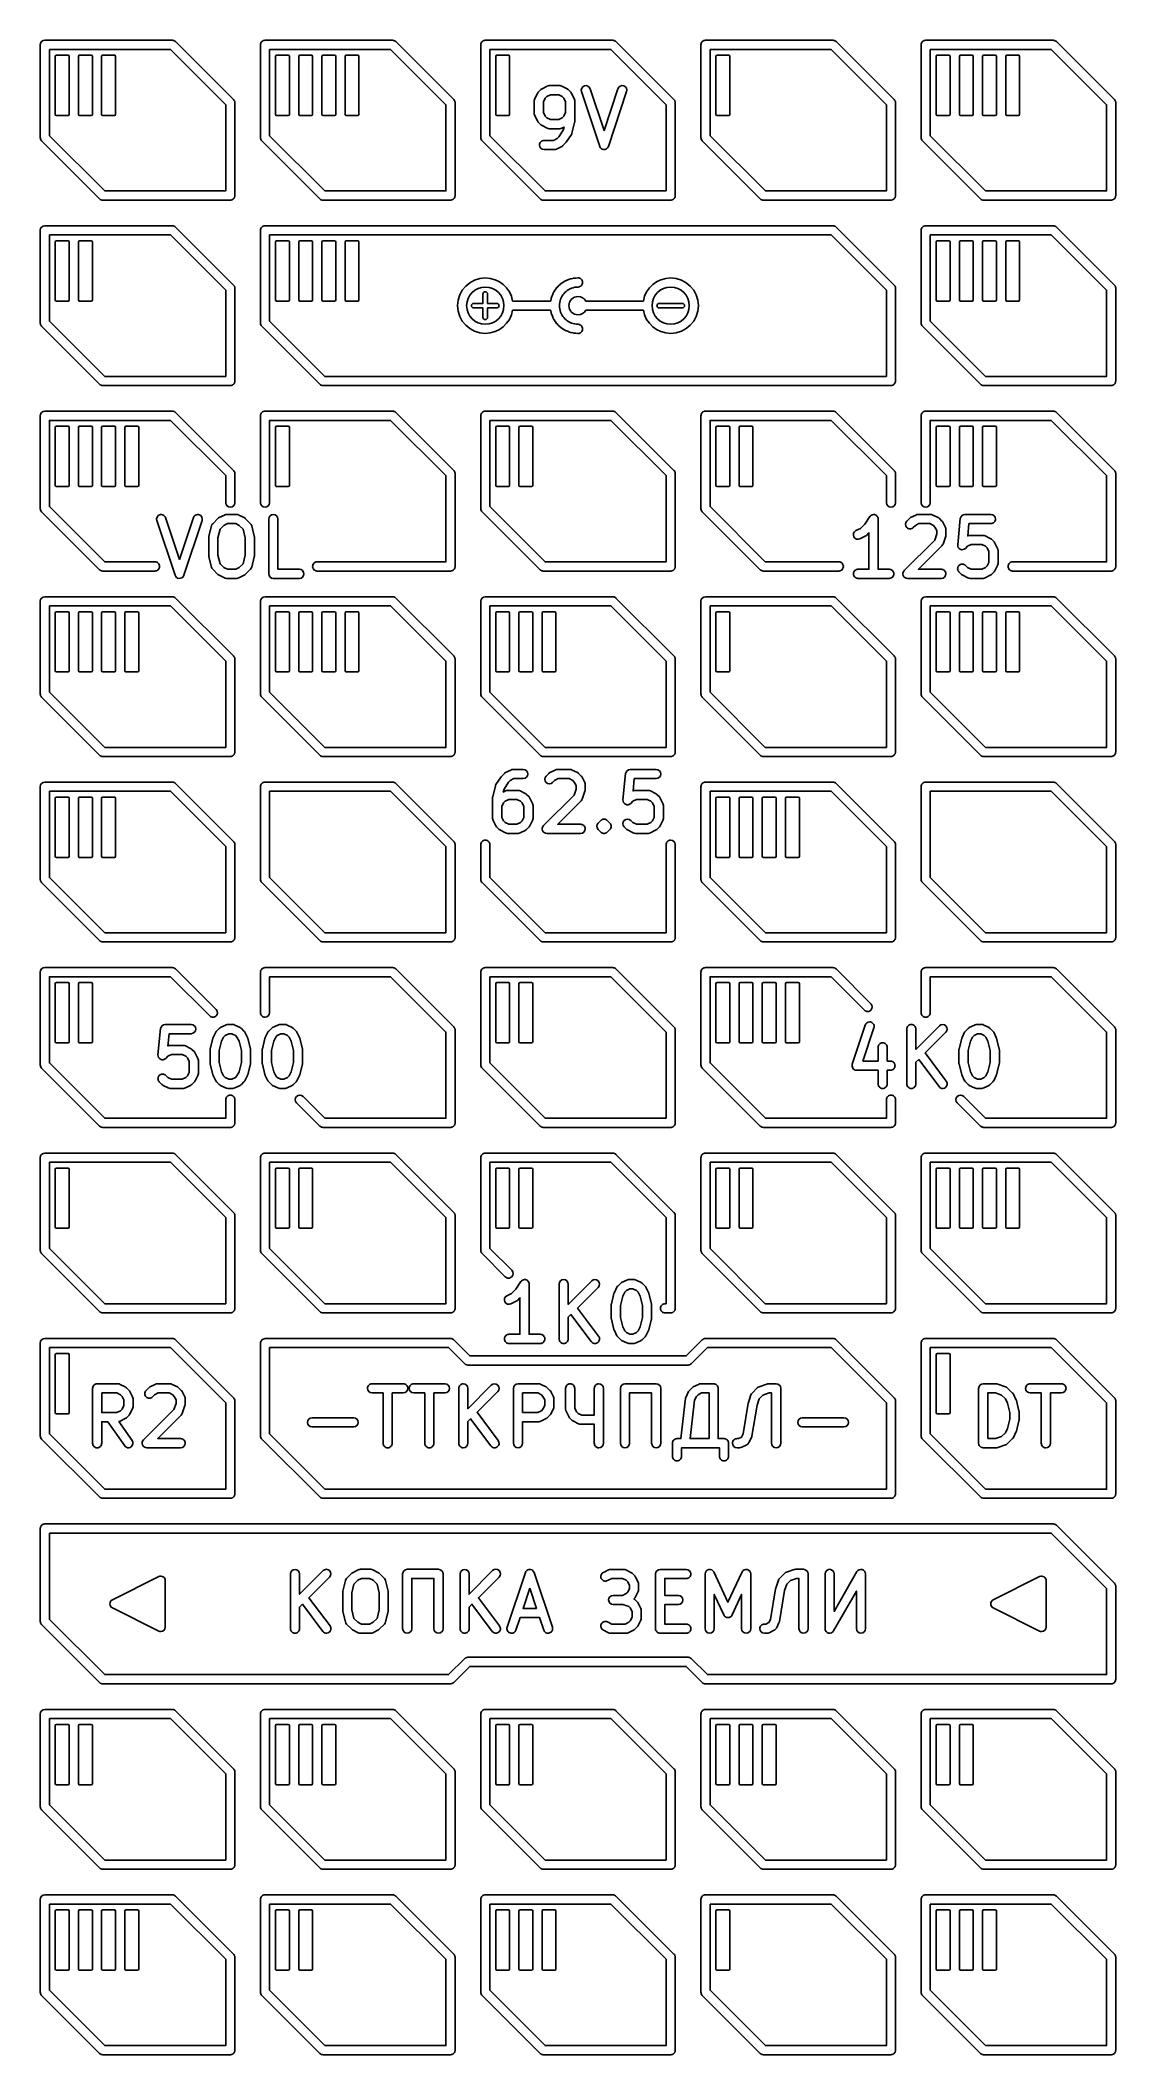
# Model space of a CAD drawing. Header units: millimetres. Extents: x 3 to 62, y 3 to 113.
import ezdxf

# ---------------------------------------------------------------- set-up
doc = ezdxf.new("R2010")
doc.units = ezdxf.units.MM
doc.layers.add('Layer_1', color=7, linetype='CONTINUOUS')

msp = doc.modelspace()

# ---------------------------------------------------------------- linework, layer by layer
at = {"layer": 'Layer_1', "color": 7}
for points in [[(3.01161, 112.90756), (3.01161, 107.827772)], [(10.246304, 113.157673), (3.261208, 113.157673), (3.261208, 113.157673)], [(13.598033, 109.909297), (10.423037, 113.084293)], [(15.076494, 112.90756), (15.076494, 107.827772)], [(22.311184, 113.157673), (15.326607, 113.157673), (15.326607, 113.157673)], [(25.663429, 109.909297), (22.488433, 113.084293)], [(27.141374, 112.90756), (27.141374, 107.827772)], [(34.376581, 113.157673), (27.391488, 113.157673), (27.391488, 113.157673)], [(37.728312, 109.909297), (34.553316, 113.084293)], [(39.206255, 112.90756), (39.206255, 107.827772)], [(46.441464, 113.157673), (39.456368, 113.157673), (39.456368, 113.157673)], [(49.793193, 109.909297), (46.618197, 113.084293)], [(51.271136, 112.90756), (51.271136, 107.827772)], [(58.506344, 113.157673), (51.521249, 113.157673), (51.521249, 113.157673)], [(58.605046, 113.136485), (58.598328, 113.139068)], [(61.858073, 109.909297), (58.683077, 113.084293)], [(3.833957, 109.096717), (3.833957, 112.271713)], [(3.896454, 112.33421), (4.531453, 112.33421)], [(4.59395, 112.271713), (4.59395, 109.096717)], [(5.103956, 109.096717), (5.103956, 112.271713)], [(5.166452, 112.33421), (5.801451, 112.33421)], [(5.863948, 112.271713), (5.863948, 109.096717)], [(6.373954, 109.096717), (6.373954, 112.271713)], [(6.436451, 112.33421), (7.07145, 112.33421)], [(7.133947, 112.271713), (7.133947, 109.096717)], [(15.898942, 109.096717), (15.898942, 112.271713)], [(15.961439, 112.33421), (16.596438, 112.33421)], [(16.658935, 112.271713), (16.658935, 109.096717)], [(17.16894, 109.096717), (17.16894, 112.271713)], [(17.231437, 112.33421), (17.866436, 112.33421)], [(17.928933, 112.271713), (17.928933, 109.096717)], [(18.438939, 109.096717), (18.438939, 112.271713)], [(18.501435, 112.33421), (19.136435, 112.33421)], [(19.198931, 112.271713), (19.198931, 109.096717)], [(19.708937, 109.096717), (19.708937, 112.271713)], [(19.771434, 112.33421), (20.406433, 112.33421)], [(20.46893, 112.271713), (20.46893, 109.096717)], [(27.963927, 109.096717), (27.963927, 112.271713)], [(28.026423, 112.33421), (28.661423, 112.33421)], [(28.723919, 112.271713), (28.723919, 109.096717)], [(40.028912, 109.096717), (40.028912, 112.271713)], [(40.091408, 112.33421), (40.726407, 112.33421)], [(40.788904, 112.271713), (40.788904, 109.096717)], [(52.093896, 109.096717), (52.093896, 112.271713)], [(52.156393, 112.33421), (52.791392, 112.33421)], [(52.853889, 112.271713), (52.853889, 109.096717)], [(53.363895, 109.096717), (53.363895, 112.271713)], [(53.426391, 112.33421), (54.061391, 112.33421)], [(54.123887, 112.271713), (54.123887, 109.096717)], [(54.633893, 109.096717), (54.633893, 112.271713)], [(54.69639, 112.33421), (55.331389, 112.33421)], [(55.393886, 112.271713), (55.393886, 109.096717)], [(55.903892, 109.096717), (55.903892, 112.271713)], [(55.966388, 112.33421), (56.601387, 112.33421)], [(56.663884, 112.271713), (56.663884, 109.096717)], [(30.294491, 110.313832), (30.437239, 110.456831)], [(30.502448, 110.503859), (30.788198, 110.646607)], [(30.899924, 110.67296), (31.471424, 110.67296)], [(31.583143, 110.646607), (31.868893, 110.503859)], [(31.934104, 110.456831), (32.07685, 110.313832)], [(33.137085, 110.502015), (33.899912, 108.213532), (34.662742, 110.502015)], [(13.671413, 104.652776), (13.671413, 109.732564)], [(25.736294, 104.652776), (25.736294, 109.732564)], [(30.078677, 109.137214), (30.078677, 109.851464)], [(30.10503, 109.963183), (30.24778, 110.248933)], [(32.123484, 110.249093), (32.266486, 109.963343)], [(32.29292, 109.851464), (32.29292, 109.136711), (32.29292, 108.708717)], [(33.66274, 107.343915), (32.662746, 110.343906)], [(35.137081, 110.343906), (34.137079, 107.343915)], [(37.801174, 104.652776), (37.801174, 109.732564)], [(49.866573, 104.652776), (49.866573, 109.732564)], [(61.931454, 104.652776), (61.931454, 109.732564)], [(4.531453, 109.03422), (3.896454, 109.03422)], [(5.801451, 109.03422), (5.166452, 109.03422)], [(7.07145, 109.03422), (6.436451, 109.03422)], [(16.596438, 109.03422), (15.961439, 109.03422)], [(17.866436, 109.03422), (17.231437, 109.03422)], [(19.136435, 109.03422), (18.501435, 109.03422)], [(20.406433, 109.03422), (19.771434, 109.03422)], [(28.661423, 109.03422), (28.026423, 109.03422)], [(30.24778, 108.739743), (30.10503, 109.025492)], [(30.437396, 108.53194), (30.294651, 108.674691)], [(30.78804, 108.342149), (30.50229, 108.485149)], [(30.614175, 107.672969), (31.126703, 107.672969), (31.323261, 107.771161), (31.419839, 107.867909), (31.667905, 108.239899), (31.709264, 108.405182), (31.583303, 108.342149)], [(31.471424, 108.315718), (30.899924, 108.315718)], [(32.285442, 108.648031), (32.142437, 108.076532)], [(40.726407, 109.03422), (40.091408, 109.03422)], [(52.791392, 109.03422), (52.156393, 109.03422)], [(54.061391, 109.03422), (53.426391, 109.03422)], [(55.331389, 109.03422), (54.69639, 109.03422)], [(56.601387, 109.03422), (55.966388, 109.03422)], [(3.084475, 107.651039), (6.259471, 104.476043)], [(15.149874, 107.651039), (18.32487, 104.476043)], [(27.214755, 107.651039), (30.389751, 104.476043)], [(31.185674, 107.172971), (30.614175, 107.172971)], [(31.583143, 107.342071), (31.297393, 107.199323)], [(31.7911, 107.532099), (31.648355, 107.389099)], [(32.107911, 107.998516), (31.822162, 107.570016)], [(39.279635, 107.651039), (42.454631, 104.476043)], [(51.344516, 107.651039), (54.519512, 104.476043)], [(6.436204, 104.402663), (13.4213, 104.402663)], [(13.460573, 104.405764), (13.465739, 104.407313)], [(13.619737, 104.500331), (13.620771, 104.502398)], [(13.65901, 104.57526), (13.659526, 104.577846)], [(13.668312, 104.613503), (13.668312, 104.61557)], [(18.501603, 104.402663), (25.48618, 104.402663)], [(25.525454, 104.405764), (25.528555, 104.406798)], [(25.563693, 104.415065), (25.566795, 104.416615)], [(25.684618, 104.500331), (25.685651, 104.50188)], [(25.702705, 104.527719), (25.703736, 104.529787)], [(25.733192, 104.613503), (25.733192, 104.61557)], [(30.566484, 104.402663), (37.551577, 104.402663)], [(37.590334, 104.405764), (37.593436, 104.406798)], [(37.628577, 104.415065), (37.631675, 104.416615)], [(37.664749, 104.430051), (37.66785, 104.432119)], [(37.749498, 104.500331), (37.750532, 104.50188)], [(42.631364, 104.402663), (49.61646, 104.402663)], [(49.655733, 104.405764), (49.6609, 104.406798)], [(49.693457, 104.415065), (49.697074, 104.416615)], [(49.818514, 104.505499), (49.821097, 104.51015)], [(54.696245, 104.402663), (61.68134, 104.402663)], [(61.720614, 104.405764), (61.725783, 104.407313)], [(61.828101, 104.450204), (61.830169, 104.451756)], [(61.883395, 104.505499), (61.885978, 104.51015)], [(3.01161, 102.747469), (3.01161, 97.667681)], [(10.246304, 102.997582), (3.261208, 102.997582), (3.261208, 102.997582)], [(13.598033, 99.749206), (10.423037, 102.924202)], [(15.076494, 102.747469), (15.076494, 97.667681)], [(46.441464, 102.997582), (15.326607, 102.997582), (15.326607, 102.997582)], [(49.793193, 99.749206), (46.618197, 102.924202)], [(51.271136, 102.747469), (51.271136, 97.667681)], [(58.506344, 102.997582), (51.521249, 102.997582), (51.521249, 102.997582)], [(61.858073, 99.749206), (58.683077, 102.924202)], [(3.833957, 98.93673), (3.833957, 102.111726)], [(3.896454, 102.174222), (4.531453, 102.174222)], [(4.59395, 102.111726), (4.59395, 98.93673)], [(5.103956, 98.93673), (5.103956, 102.111726)], [(5.166452, 102.174222), (5.801451, 102.174222)], [(5.863948, 102.111726), (5.863948, 98.93673)], [(15.898942, 98.93673), (15.898942, 102.111726)], [(15.961439, 102.174222), (16.596438, 102.174222)], [(16.658935, 102.111726), (16.658935, 98.93673)], [(17.16894, 98.93673), (17.16894, 102.111726)], [(17.231437, 102.174222), (17.866436, 102.174222)], [(17.928933, 102.111726), (17.928933, 98.93673)], [(18.438939, 98.93673), (18.438939, 102.111726)], [(18.501435, 102.174222), (19.136435, 102.174222)], [(19.198931, 102.111726), (19.198931, 98.93673)], [(19.708937, 98.93673), (19.708937, 102.111726)], [(19.771434, 102.174222), (20.406433, 102.174222)], [(20.46893, 102.111726), (20.46893, 98.93673)], [(52.093896, 98.93673), (52.093896, 102.111726)], [(52.156393, 102.174222), (52.791392, 102.174222)], [(52.853889, 102.111726), (52.853889, 98.93673)], [(53.363895, 98.93673), (53.363895, 102.111726)], [(53.426391, 102.174222), (54.061391, 102.174222)], [(54.123887, 102.111726), (54.123887, 98.93673)], [(54.633893, 98.93673), (54.633893, 102.111726)], [(54.69639, 102.174222), (55.331389, 102.174222)], [(55.393886, 102.111726), (55.393886, 98.93673)], [(55.903892, 98.93673), (55.903892, 102.111726)], [(55.966388, 102.174222), (56.601387, 102.174222)], [(56.663884, 102.111726), (56.663884, 98.93673)], [(13.671413, 94.492685), (13.671413, 99.572473)], [(31.149908, 99.370934), (31.09875, 99.272232)], [(31.22019, 99.482554), (31.160762, 99.389021)], [(31.300289, 99.589008), (31.232593, 99.50116)], [(31.388655, 99.686676), (31.313723, 99.605028)], [(31.486323, 99.777628), (31.404675, 99.702696)], [(32.482127, 97.599985), (32.382391, 97.60412), (32.29454, 97.616004), (32.207726, 97.635126), (32.122458, 97.661996), (32.040294, 97.695588), (31.961745, 97.736929), (31.886297, 97.78447), (31.816017, 97.839247), (31.750389, 97.898676), (31.690445, 97.964304), (31.636183, 98.035101), (31.588124, 98.110031), (31.547301, 98.189096), (31.513194, 98.27126), (31.486323, 98.356528), (31.467202, 98.442827), (31.455318, 98.531193), (31.451701, 98.620078), (31.455318, 98.70896), (31.467202, 98.797327), (31.486323, 98.884144), (31.513194, 98.968893), (31.547301, 99.051057), (31.588124, 99.130122), (31.636183, 99.205054), (31.690445, 99.275849), (31.750389, 99.341478), (31.816017, 99.401424), (31.886297, 99.455684), (31.961745, 99.503227), (32.040294, 99.544568), (32.122458, 99.578157), (32.207726, 99.605028), (32.29454, 99.624149), (32.382391, 99.636033), (32.482127, 99.640169)], [(31.59071, 99.858758), (31.502859, 99.791062)], [(31.70233, 99.931107), (31.608797, 99.871679)], [(31.819119, 99.992601), (31.720933, 99.941443)], [(31.942108, 100.044795), (31.839271, 100.00242)], [(32.067165, 100.085102), (31.961229, 100.051513)], [(32.196872, 100.115074), (32.088869, 100.091302)], [(32.328132, 100.133162), (32.218061, 100.118691)], [(32.460422, 100.13988), (32.349836, 100.135227)], [(49.866573, 94.492685), (49.866573, 99.572473)], [(61.931454, 94.492685), (61.931454, 99.572473)], [(4.531453, 98.874233), (3.896454, 98.874233)], [(5.801451, 98.874233), (5.166452, 98.874233)], [(16.596438, 98.874233), (15.961439, 98.874233)], [(17.866436, 98.874233), (17.231437, 98.874233)], [(19.136435, 98.874233), (18.501435, 98.874233)], [(20.406433, 98.874233), (19.771434, 98.874233)], [(27.266431, 99.255179), (27.266431, 98.745135), (26.756384, 98.745135)], [(26.756384, 98.495021), (27.266431, 98.495021), (27.266431, 97.984975)], [(28.026591, 98.745135), (27.516545, 98.745135), (27.516545, 99.255179)], [(27.516545, 97.984975), (27.516545, 98.495021), (28.026591, 98.495021)], [(30.97266, 98.87329), (30.972142, 98.870191), (28.890101, 98.870191)], [(28.890101, 98.369964), (30.972142, 98.369964), (30.97266, 98.366863)], [(31.000564, 99.002482), (30.976795, 98.894479)], [(30.976795, 98.345674), (31.000564, 98.237671)], [(31.039838, 99.130122), (31.006249, 99.024186)], [(31.006249, 98.215967), (31.039838, 98.110031)], [(31.088931, 99.25208), (31.047074, 99.149759)], [(36.052445, 98.870191), (32.902773, 98.870191)], [(32.902773, 98.369964), (36.052445, 98.369964)], [(36.916412, 98.745104), (38.186411, 98.745104)], [(38.186411, 98.495102), (36.916412, 98.495102)], [(52.791392, 98.874233), (52.156393, 98.874233)], [(54.061391, 98.874233), (53.426391, 98.874233)], [(55.331389, 98.874233), (54.69639, 98.874233)], [(56.601387, 98.874233), (55.966388, 98.874233)], [(3.084475, 97.490948), (6.259471, 94.315952)], [(15.149874, 97.490948), (18.32487, 94.315952)], [(31.047074, 98.090395), (31.088931, 97.988076)], [(31.09875, 97.967921), (31.149908, 97.869219)], [(31.160762, 97.851132), (31.22019, 97.757599)], [(31.232593, 97.739512), (31.300289, 97.651145)], [(31.313723, 97.635126), (31.388655, 97.553477)], [(31.404675, 97.537458), (31.486323, 97.462525)], [(31.502859, 97.449091), (31.59071, 97.381395)], [(31.608797, 97.368992), (31.70233, 97.309564)], [(31.720933, 97.298713), (31.819119, 97.247553)], [(31.839271, 97.237733), (31.942108, 97.195876)], [(31.961229, 97.188642), (32.067165, 97.155051)], [(32.088869, 97.149366), (32.196872, 97.125079)], [(32.218061, 97.121462), (32.328132, 97.106992)], [(51.344516, 97.490948), (54.519512, 94.315952)], [(32.349836, 97.104927), (32.460422, 97.100276)], [(6.436204, 94.242571), (13.4213, 94.242571)], [(13.619737, 94.340239), (13.620771, 94.342307)], [(13.668312, 94.453411), (13.668312, 94.455994)], [(18.501603, 94.242571), (49.61646, 94.242571)], [(49.690356, 94.254458), (49.696556, 94.256523)], [(49.818514, 94.345408), (49.81903, 94.346957)], [(54.696245, 94.242571), (61.68134, 94.242571)], [(61.828101, 94.290115), (61.830169, 94.291664)], [(61.883395, 94.345408), (61.885978, 94.350059)], [(10.246304, 92.837491), (3.261208, 92.837491), (3.261208, 92.837491)], [(10.341904, 92.818372), (10.34087, 92.818372)], [(13.598033, 89.589632), (10.423037, 92.764628)], [(22.311184, 92.837491), (15.326607, 92.837491), (15.326607, 92.837491)], [(22.409368, 92.817338), (22.405235, 92.818888)], [(25.663429, 89.589632), (22.488433, 92.764628)], [(34.376581, 92.837491), (27.391488, 92.837491), (27.391488, 92.837491)], [(34.474251, 92.817338), (34.470116, 92.818888)], [(37.728312, 89.589632), (34.553316, 92.764628)], [(46.441464, 92.837491), (39.456368, 92.837491), (39.456368, 92.837491)], [(49.793193, 89.589632), (46.618197, 92.764628)], [(58.506344, 92.837491), (51.521249, 92.837491), (51.521249, 92.837491)], [(58.601945, 92.818372), (58.600911, 92.818372)], [(61.858073, 89.589632), (58.683077, 92.764628)], [(3.01161, 92.587377), (3.01161, 87.507592)], [(9.293906, 84.582709), (6.540075, 84.582709), (3.511322, 87.61146), (3.511322, 92.337782), (10.142433, 92.337782), (13.171186, 89.309029), (13.171186, 87.824883)], [(3.833957, 88.776743), (3.833957, 91.951739)], [(3.896454, 92.014235), (4.531453, 92.014235)], [(4.59395, 91.951739), (4.59395, 88.776743)], [(5.103956, 88.776743), (5.103956, 91.951739)], [(5.166452, 92.014235), (5.801451, 92.014235)], [(5.863948, 91.951739), (5.863948, 88.776743)], [(6.373954, 88.776743), (6.373954, 91.951739)], [(6.436451, 92.014235), (7.07145, 92.014235)], [(7.133947, 91.951739), (7.133947, 88.776743)], [(7.643952, 88.776743), (7.643952, 91.951739)], [(7.706449, 92.014235), (8.341448, 92.014235)], [(8.403945, 91.951739), (8.403945, 88.776743)], [(15.076494, 92.587377), (15.076494, 87.824883)], [(15.576202, 87.824883), (15.576202, 92.337782), (22.207314, 92.337782), (25.236582, 89.308513), (25.236582, 84.582709), (18.183794, 84.582709)], [(15.898942, 88.776743), (15.898942, 91.951739)], [(15.961439, 92.014235), (16.596438, 92.014235)], [(16.658935, 91.951739), (16.658935, 88.776743)], [(27.141374, 92.587377), (27.141374, 87.507592)], [(27.963927, 88.776743), (27.963927, 91.951739)], [(28.026423, 92.014235), (28.661423, 92.014235)], [(28.723919, 91.951739), (28.723919, 88.776743)], [(29.233925, 88.776743), (29.233925, 91.951739)], [(29.296422, 92.014235), (29.931421, 92.014235)], [(29.993918, 91.951739), (29.993918, 88.776743)], [(39.206255, 92.587377), (39.206255, 87.507592)], [(46.758755, 84.582709), (42.734717, 84.582709), (39.706482, 87.610944), (39.706482, 92.337782), (46.337593, 92.337782), (49.366346, 89.309029), (49.366346, 87.824883)], [(40.028912, 88.776743), (40.028912, 91.951739)], [(40.091408, 92.014235), (40.726407, 92.014235)], [(40.788904, 91.951739), (40.788904, 88.776743)], [(41.29891, 88.776743), (41.29891, 91.951739)], [(41.361407, 92.014235), (41.996406, 92.014235)], [(42.058903, 91.951739), (42.058903, 88.776743)], [(51.271136, 92.587377), (51.271136, 87.824883)], [(51.771363, 87.824883), (51.771363, 92.337782), (58.402474, 92.337782), (61.431227, 89.309029), (61.431227, 84.582709), (56.283743, 84.582709)], [(52.093896, 88.776743), (52.093896, 91.951739)], [(52.156393, 92.014235), (52.791392, 92.014235)], [(52.853889, 91.951739), (52.853889, 88.776743)], [(53.363895, 88.776743), (53.363895, 91.951739)], [(53.426391, 92.014235), (54.061391, 92.014235)], [(54.123887, 91.951739), (54.123887, 88.776743)], [(54.633893, 88.776743), (54.633893, 91.951739)], [(54.69639, 92.014235), (55.331389, 92.014235)], [(55.393886, 91.951739), (55.393886, 88.776743)], [(13.619737, 89.564827), (13.617669, 89.56741)], [(13.652292, 89.5085), (13.651776, 89.509534)], [(13.669346, 89.445455), (13.668312, 89.44959)], [(13.671413, 87.824883), (13.671413, 89.412381)], [(25.736294, 84.332593), (25.736294, 89.412381)], [(37.801174, 84.332593), (37.801174, 89.412381)], [(49.821097, 89.556041), (49.818514, 89.559142)], [(49.851069, 89.498165), (49.850035, 89.500232)], [(49.866573, 87.824883), (49.866573, 89.412381)], [(61.931454, 84.332593), (61.931454, 89.412381)], [(4.531453, 88.714246), (3.896454, 88.714246)], [(5.801451, 88.714246), (5.166452, 88.714246)], [(7.07145, 88.714246), (6.436451, 88.714246)], [(8.341448, 88.714246), (7.706449, 88.714246)], [(16.596438, 88.714246), (15.961439, 88.714246)], [(28.661423, 88.714246), (28.026423, 88.714246)], [(29.931421, 88.714246), (29.296422, 88.714246)], [(40.726407, 88.714246), (40.091408, 88.714246)], [(41.996406, 88.714246), (41.361407, 88.714246)], [(52.791392, 88.714246), (52.156393, 88.714246)], [(54.061391, 88.714246), (53.426391, 88.714246)], [(55.331389, 88.714246), (54.69639, 88.714246)], [(3.084475, 87.330856), (6.259471, 84.15586)], [(27.214755, 87.330856), (30.389751, 84.15586)], [(39.279635, 87.330856), (42.454631, 84.15586)], [(10.398658, 83.848945), (9.398664, 86.848935)], [(9.873003, 87.007045), (10.63583, 84.718566), (11.398652, 87.007045)], [(11.872996, 86.848935), (10.872997, 83.848945)], [(12.250295, 85.988679), (12.393299, 86.560178)], [(12.458966, 86.67619), (12.744464, 86.96194)], [(12.809595, 87.008889), (13.095344, 87.151637)], [(13.207066, 87.177989), (13.778565, 87.177989)], [(13.89029, 87.151637), (14.176039, 87.008889)], [(14.241091, 86.962018), (14.526841, 86.676269)], [(14.592614, 86.560074), (14.735359, 85.988575)], [(15.528557, 83.927997), (15.528557, 86.927993)], [(16.028561, 86.927993), (16.028561, 84.177999), (17.207053, 84.177999)], [(48.456324, 87.066791), (48.184506, 86.658547), (47.944728, 86.419287), (47.695133, 86.29423)], [(48.269774, 86.03688), (48.413949, 86.181574), (48.413949, 84.178083), (47.807268, 84.178083)], [(49.521375, 84.178083), (48.914176, 84.178083), (48.914176, 86.927782)], [(50.344621, 84.104776), (52.017166, 85.777323), (52.128641, 86.111358), (52.128641, 86.297428), (52.030158, 86.494222), (51.944735, 86.5798), (51.748172, 86.677991), (51.151865, 86.677991), (50.955203, 86.579744), (50.840924, 86.465464)], [(50.487366, 86.819014), (50.630371, 86.962018)], [(50.695422, 87.008889), (50.981172, 87.151637)], [(51.092899, 87.177989), (51.807144, 87.177989)], [(51.918868, 87.151637), (52.204617, 87.008889)], [(52.269824, 86.961861), (52.412575, 86.818862)], [(52.459209, 86.754122), (52.602208, 86.468373)], [(52.628645, 86.356493), (52.628645, 86.070744)], [(53.272628, 85.524355), (53.415373, 86.952846)], [(53.664135, 87.177989), (55.092883, 87.177989)], [(55.092883, 86.677991), (53.890398, 86.677991), (53.822766, 86.001186), (53.838001, 86.008811)], [(12.24282, 84.927997), (12.24282, 85.927993)], [(14.742812, 85.927993), (14.742812, 84.927997)], [(47.918891, 85.847229), (48.204661, 85.990373)], [(52.412417, 85.46547), (51.124946, 84.177999), (52.378643, 84.177999)], [(52.615785, 85.991602), (52.472783, 85.5631)], [(53.698321, 84.390366), (53.812293, 84.27619), (54.008853, 84.177999), (54.605163, 84.177999), (54.801825, 84.276246), (54.887385, 84.361806), (54.985632, 84.558468), (54.985632, 85.154778), (54.887441, 85.351338), (54.801863, 85.43676), (54.605069, 85.535246), (54.00895, 85.535246), (53.812258, 85.436811), (53.698161, 85.32272)], [(53.949885, 86.035242), (54.664134, 86.035242)], [(54.776014, 86.008811), (55.061763, 85.865812)], [(55.126503, 85.81918), (55.269502, 85.676429)], [(55.31653, 85.611218), (55.459278, 85.325468)], [(55.48563, 85.213746), (55.48563, 84.499497)], [(6.436204, 84.08248), (9.293906, 84.08248)], [(12.393299, 84.295812), (12.250295, 84.867311)], [(12.744464, 83.89405), (12.458966, 84.1798)], [(14.526841, 84.179721), (14.241091, 83.893971)], [(14.735359, 84.867415), (14.592614, 84.295916)], [(18.183794, 84.08248), (25.48618, 84.08248)], [(25.633457, 84.130539), (25.634491, 84.131573)], [(25.684618, 84.180666), (25.685651, 84.182215)], [(25.702705, 84.207537), (25.704254, 84.210638)], [(25.733192, 84.29332), (25.733192, 84.295906)], [(30.566484, 84.08248), (37.551577, 84.08248)], [(37.664749, 84.109869), (37.66785, 84.111421)], [(37.698338, 84.130539), (37.699371, 84.131057)], [(37.749498, 84.180666), (37.750532, 84.182215)], [(42.631364, 84.08248), (46.758755, 84.08248)], [(53.487202, 83.894129), (53.344451, 84.037128)], [(55.26966, 84.036976), (55.126655, 83.893971)], [(55.459278, 84.387777), (55.31653, 84.102028)], [(56.283743, 84.08248), (61.68134, 84.08248)], [(61.745935, 84.091266), (61.75162, 84.092815)], [(61.921119, 84.262314), (61.922668, 84.267999)], [(61.928871, 84.296937), (61.928871, 84.297971)], [(13.095344, 83.704353), (12.809595, 83.847101)], [(13.778565, 83.678001), (13.207066, 83.678001)], [(14.176039, 83.847101), (13.89029, 83.704353)], [(17.207053, 83.678001), (15.778559, 83.678001)], [(47.807268, 83.677856), (48.664063, 83.677856), (49.521375, 83.677856)], [(52.378643, 83.678001), (50.5214, 83.678001)], [(53.838163, 83.704353), (53.552413, 83.847101)], [(54.664134, 83.678001), (53.949885, 83.678001)], [(55.061603, 83.847101), (54.775854, 83.704353)], [(3.01161, 82.427804), (3.01161, 77.347501)], [(10.246304, 82.677399), (3.261208, 82.677399), (3.261208, 82.677399)], [(3.833957, 78.616755), (3.833957, 81.791751)], [(3.896454, 81.854248), (4.531453, 81.854248)], [(4.59395, 81.791751), (4.59395, 78.616755)], [(5.103956, 78.616755), (5.103956, 81.791751)], [(5.166452, 81.854248), (5.801451, 81.854248)], [(5.863948, 81.791751), (5.863948, 78.616755)], [(6.373954, 78.616755), (6.373954, 81.791751)], [(6.436451, 81.854248), (7.07145, 81.854248)], [(7.133947, 81.791751), (7.133947, 78.616755)], [(7.643952, 78.616755), (7.643952, 81.791751)], [(7.706449, 81.854248), (8.341448, 81.854248)], [(8.403945, 81.791751), (8.403945, 78.616755)], [(13.598033, 79.429541), (10.423037, 82.604537)], [(15.076494, 82.427804), (15.076494, 77.347501)], [(22.311184, 82.677399), (15.326607, 82.677399), (15.326607, 82.677399)], [(15.898942, 78.616755), (15.898942, 81.791751)], [(15.961439, 81.854248), (16.596438, 81.854248)], [(16.658935, 81.791751), (16.658935, 78.616755)], [(17.16894, 78.616755), (17.16894, 81.791751)], [(17.231437, 81.854248), (17.866436, 81.854248)], [(17.928933, 81.791751), (17.928933, 78.616755)], [(18.438939, 78.616755), (18.438939, 81.791751)], [(18.501435, 81.854248), (19.136435, 81.854248)], [(19.198931, 81.791751), (19.198931, 78.616755)], [(19.708937, 78.616755), (19.708937, 81.791751)], [(19.771434, 81.854248), (20.406433, 81.854248)], [(20.46893, 81.791751), (20.46893, 78.616755)], [(25.663429, 79.429541), (22.488433, 82.604537)], [(27.141374, 82.427804), (27.141374, 77.347501)], [(34.376581, 82.677399), (27.391488, 82.677399), (27.391488, 82.677399)], [(27.963927, 78.616755), (27.963927, 81.791751)], [(28.026423, 81.854248), (28.661423, 81.854248)], [(28.723919, 81.791751), (28.723919, 78.616755)], [(29.233925, 78.616755), (29.233925, 81.791751)], [(29.296422, 81.854248), (29.931421, 81.854248)], [(29.993918, 81.791751), (29.993918, 78.616755)], [(30.503924, 78.616755), (30.503924, 81.791751)], [(30.56642, 81.854248), (31.201419, 81.854248)], [(31.263916, 81.791751), (31.263916, 78.616755)], [(37.728312, 79.429541), (34.553316, 82.604537)], [(39.206255, 82.427804), (39.206255, 77.347501)], [(46.441464, 82.677399), (39.456368, 82.677399), (39.456368, 82.677399)], [(40.028912, 78.616755), (40.028912, 81.791751)], [(40.091408, 81.854248), (40.726407, 81.854248)], [(40.788904, 81.791751), (40.788904, 78.616755)], [(49.793193, 79.429541), (46.618197, 82.604537)], [(51.271136, 82.427804), (51.271136, 77.347501)], [(58.506344, 82.677399), (51.521249, 82.677399), (51.521249, 82.677399)], [(52.093896, 78.616755), (52.093896, 81.791751)], [(52.156393, 81.854248), (52.791392, 81.854248)], [(52.853889, 81.791751), (52.853889, 78.616755)], [(53.363895, 78.616755), (53.363895, 81.791751)], [(53.426391, 81.854248), (54.061391, 81.854248)], [(54.123887, 81.791751), (54.123887, 78.616755)], [(54.633893, 78.616755), (54.633893, 81.791751)], [(54.69639, 81.854248), (55.331389, 81.854248)], [(55.393886, 81.791751), (55.393886, 78.616755)], [(55.903892, 78.616755), (55.903892, 81.791751)], [(55.966388, 81.854248), (56.601387, 81.854248)], [(56.663884, 81.791751), (56.663884, 78.616755)], [(61.858073, 79.429541), (58.683077, 82.604537)], [(4.531453, 78.554259), (3.896454, 78.554259)], [(5.801451, 78.554259), (5.166452, 78.554259)], [(7.07145, 78.554259), (6.436451, 78.554259)], [(8.341448, 78.554259), (7.706449, 78.554259)], [(13.671413, 74.172505), (13.671413, 79.252808)], [(16.596438, 78.554259), (15.961439, 78.554259)], [(17.866436, 78.554259), (17.231437, 78.554259)], [(19.136435, 78.554259), (18.501435, 78.554259)], [(20.406433, 78.554259), (19.771434, 78.554259)], [(25.736294, 74.172505), (25.736294, 79.252808)], [(28.661423, 78.554259), (28.026423, 78.554259)], [(29.931421, 78.554259), (29.296422, 78.554259)], [(31.201419, 78.554259), (30.56642, 78.554259)], [(37.801174, 74.172505), (37.801174, 79.252808)], [(40.726407, 78.554259), (40.091408, 78.554259)], [(49.866573, 74.172505), (49.866573, 79.252808)], [(52.791392, 78.554259), (52.156393, 78.554259)], [(54.061391, 78.554259), (53.426391, 78.554259)], [(55.331389, 78.554259), (54.69639, 78.554259)], [(56.601387, 78.554259), (55.966388, 78.554259)], [(61.931454, 74.172505), (61.931454, 79.252808)], [(3.084475, 77.170768), (6.259471, 73.995772)], [(15.149874, 77.170768), (18.32487, 73.995772)], [(27.214755, 77.170768), (30.389751, 73.995772)], [(39.279635, 77.170768), (42.454631, 73.995772)], [(51.344516, 77.170768), (54.519512, 73.995772)], [(13.568576, 73.97045), (13.56961, 73.971482)], [(13.619737, 74.020575), (13.620771, 74.022127)], [(13.644024, 74.059332), (13.646092, 74.063983)], [(13.65901, 74.095507), (13.659526, 74.097572)], [(13.668312, 74.133747), (13.668312, 74.135296)], [(25.633457, 73.97045), (25.634491, 73.971482)], [(25.684618, 74.020575), (25.685651, 74.022127)], [(25.733192, 74.133747), (25.733192, 74.135296)], [(37.664749, 73.94978), (37.66785, 73.951329)], [(37.698338, 73.97045), (37.699371, 73.970966)], [(37.749498, 74.020575), (37.750532, 74.022127)], [(37.774304, 74.059332), (37.776369, 74.063983)], [(49.763221, 73.97045), (49.764252, 73.970966)], [(49.818514, 74.025744), (49.820063, 74.028327)], [(49.839184, 74.059332), (49.841252, 74.063983)], [(49.863472, 74.133747), (49.863472, 74.135814)], [(61.883395, 74.025744), (61.884944, 74.028327)], [(61.904065, 74.059332), (61.906133, 74.063983)], [(61.928353, 74.133747), (61.928353, 74.135814)], [(6.436204, 73.922391), (13.4213, 73.922391)], [(18.501603, 73.922391), (25.48618, 73.922391)], [(28.294497, 72.848879), (28.437243, 72.991878)], [(28.502454, 73.038907), (28.788204, 73.181654)], [(28.899928, 73.208007), (29.471428, 73.208007)], [(30.566484, 73.922391), (37.551577, 73.922391)], [(30.723146, 72.849032), (30.86615, 72.992036)], [(30.931202, 73.038907), (31.216952, 73.181654)], [(31.328673, 73.208007), (32.042923, 73.208007)], [(32.154642, 73.181654), (32.440392, 73.038907)], [(32.505604, 72.991878), (32.648349, 72.848879)], [(34.936901, 71.554413), (35.079906, 72.98291)], [(35.32866, 73.208007), (36.757157, 73.208007)], [(42.631364, 73.922391), (49.61646, 73.922391)], [(54.696245, 73.922391), (61.68134, 73.922391)], [(3.01161, 72.267713), (3.01161, 67.187409)], [(10.246304, 72.517826), (3.261208, 72.517826), (3.261208, 72.517826)], [(13.598033, 69.26945), (10.423037, 72.444446)], [(15.076494, 72.267713), (15.076494, 67.187409)], [(22.311184, 72.517826), (15.326607, 72.517826), (15.326607, 72.517826)], [(25.663429, 69.26945), (22.488433, 72.444446)], [(27.800384, 71.732843), (27.943134, 72.304342)], [(27.977689, 72.382462), (28.263438, 72.810962)], [(29.471428, 72.708008), (28.958899, 72.708008), (28.762337, 72.609817), (28.665764, 72.513069), (28.417723, 72.141122), (28.376427, 71.975786), (28.502216, 72.038788)], [(28.614179, 72.06526), (29.185678, 72.06526)], [(29.297562, 72.038829), (29.583312, 71.895829)], [(29.648201, 71.849037), (29.790952, 71.706287)], [(30.5804, 70.134794), (32.252894, 71.807293), (32.364167, 72.141307), (32.364167, 72.32754), (32.265871, 72.524306), (32.18051, 72.609817), (31.983952, 72.708008), (31.387642, 72.708008), (31.190983, 72.609761), (31.076695, 72.495482)], [(32.695062, 72.78398), (32.837812, 72.49823)], [(32.851351, 72.021742), (32.7086, 71.593247)], [(32.864165, 72.386511), (32.864165, 72.100761)], [(36.757157, 72.708008), (35.554885, 72.708008), (35.487133, 72.031244), (35.502195, 72.038788)], [(35.614158, 72.06526), (36.328657, 72.06526)], [(36.44062, 72.038788), (36.726116, 71.895791)], [(36.790771, 71.849197), (36.933776, 71.706447)], [(39.206255, 72.267713), (39.206255, 67.187409)], [(46.441464, 72.517826), (39.456368, 72.517826), (39.456368, 72.517826)], [(49.793193, 69.26945), (46.618197, 72.444446)], [(51.271136, 72.267713), (51.271136, 67.187409)], [(58.506344, 72.517826), (51.521249, 72.517826), (51.521249, 72.517826)], [(61.858073, 69.26945), (58.683077, 72.444446)], [(3.833957, 68.456768), (3.833957, 71.631764)], [(3.896454, 71.694261), (4.531453, 71.694261)], [(4.59395, 71.631764), (4.59395, 68.456768)], [(5.103956, 68.456768), (5.103956, 71.631764)], [(5.166452, 71.694261), (5.801451, 71.694261)], [(5.863948, 71.631764), (5.863948, 68.456768)], [(6.373954, 68.456768), (6.373954, 71.631764)], [(6.436451, 71.694261), (7.07145, 71.694261)], [(7.133947, 71.631764), (7.133947, 68.456768)], [(27.792932, 70.529514), (27.792932, 71.672261)], [(29.837743, 71.641398), (29.980743, 71.355648)], [(30.007174, 71.243764), (30.007174, 70.529514)], [(32.648197, 71.495488), (31.360726, 70.208017), (32.614163, 70.208017)], [(35.362435, 70.420543), (35.47675, 70.306228), (35.673173, 70.208017), (36.26964, 70.208017), (36.466063, 70.306228), (36.551659, 70.391823), (36.649901, 70.588485), (36.649901, 71.184795), (36.551709, 71.381355), (36.466099, 71.466814), (36.269546, 71.565264), (35.673267, 71.565264), (35.476712, 71.466814), (35.362277, 71.352577)], [(36.980801, 71.641235), (37.123546, 71.355486)], [(37.149904, 71.243764), (37.149904, 70.529514)], [(40.028912, 68.456768), (40.028912, 71.631764)], [(40.091408, 71.694261), (40.726407, 71.694261)], [(40.788904, 71.631764), (40.788904, 68.456768)], [(41.29891, 68.456768), (41.29891, 71.631764)], [(41.361407, 71.694261), (41.996406, 71.694261)], [(42.058903, 71.631764), (42.058903, 68.456768)], [(42.568908, 68.456768), (42.568908, 71.631764)], [(42.631405, 71.694261), (43.266404, 71.694261)], [(43.328901, 71.631764), (43.328901, 68.456768)], [(43.838907, 68.456768), (43.838907, 71.631764)], [(43.901403, 71.694261), (44.536403, 71.694261)], [(44.598899, 71.631764), (44.598899, 68.456768)], [(27.962035, 70.132045), (27.819289, 70.417795)], [(28.151904, 69.923989), (28.008908, 70.066993)], [(28.502376, 69.734411), (28.216878, 69.877157)], [(29.185678, 69.708018), (28.614179, 69.708018)], [(29.583149, 69.877119), (29.2974, 69.734371)], [(29.791112, 70.067146), (29.648361, 69.924147)], [(29.980743, 70.417635), (29.837743, 70.131885)], [(32.614163, 69.708018), (30.757174, 69.708018)], [(33.723392, 70.420284), (33.722877, 70.420284), (33.580248, 70.27714)], [(33.580248, 69.92419), (33.722877, 69.781046)], [(33.89961, 69.708183), (33.900125, 69.708183)], [(33.963171, 69.716451), (33.965238, 69.716967)], [(34.023115, 69.740738), (34.026216, 69.742288)], [(34.074791, 69.780012), (34.076343, 69.781046), (34.219487, 69.923674)], [(34.219487, 70.277656), (34.076858, 70.420284)], [(35.151884, 69.923989), (35.008885, 70.066993)], [(35.502353, 69.734411), (35.216857, 69.877157)], [(36.328657, 69.708018), (35.614158, 69.708018)], [(36.725958, 69.877157), (36.44046, 69.734411)], [(36.933928, 70.066993), (36.790931, 69.923989)], [(37.123546, 70.417795), (36.980801, 70.132045)], [(13.671413, 64.012413), (13.671413, 69.092717)], [(25.736294, 64.012413), (25.736294, 69.092717)], [(27.141374, 69.092717), (27.141374, 67.187409)], [(37.301463, 69.092717), (37.301463, 64.262527), (30.670352, 64.262527), (27.641601, 67.29128), (27.641601, 69.092717)], [(37.801174, 64.012413), (37.801174, 69.092717)], [(49.866573, 64.012413), (49.866573, 69.092717)], [(61.931454, 64.012413), (61.931454, 69.092717)], [(4.531453, 68.394272), (3.896454, 68.394272)], [(5.801451, 68.394272), (5.166452, 68.394272)], [(7.07145, 68.394272), (6.436451, 68.394272)], [(40.726407, 68.394272), (40.091408, 68.394272)], [(41.996406, 68.394272), (41.361407, 68.394272)], [(43.266404, 68.394272), (42.631405, 68.394272)], [(44.536403, 68.394272), (43.901403, 68.394272)], [(3.084475, 67.010676), (6.259471, 63.83568)], [(15.149874, 67.010676), (18.32487, 63.83568)], [(27.214755, 67.010676), (30.389751, 63.83568)], [(39.279635, 67.010676), (42.454631, 63.83568)], [(51.344516, 67.010676), (54.519512, 63.83568)], [(6.436204, 63.762815), (13.4213, 63.762815)], [(13.619737, 63.860486), (13.620771, 63.862035)], [(13.65901, 63.935416), (13.659526, 63.937483)], [(13.668312, 63.973655), (13.668312, 63.975207)], [(18.501603, 63.762815), (25.48618, 63.762815)], [(25.525454, 63.765917), (25.530104, 63.76695)], [(25.684618, 63.860486), (25.685651, 63.861517)], [(25.702705, 63.887872), (25.703736, 63.890458)], [(25.733192, 63.973655), (25.733192, 63.975207)], [(30.566484, 63.762815), (37.551577, 63.762815)], [(37.588785, 63.765917), (37.590334, 63.765917), (37.594985, 63.76695)], [(37.660098, 63.787621), (37.664749, 63.789689), (37.66785, 63.791238)], [(37.701957, 63.81346), (37.703506, 63.814492)], [(37.749498, 63.860486), (37.750532, 63.862035)], [(37.799107, 63.978824), (37.799107, 63.979858)], [(42.631364, 63.762815), (49.61646, 63.762815)], [(49.818514, 63.865652), (49.821097, 63.870303)], [(49.863472, 63.973655), (49.863472, 63.975723)], [(54.696245, 63.762815), (61.68134, 63.762815)], [(61.828101, 63.810359), (61.829651, 63.811908)], [(61.883395, 63.865652), (61.885978, 63.870303)], [(61.928353, 63.973655), (61.928353, 63.975723)], [(3.01161, 62.107621), (3.01161, 57.027836)], [(10.246304, 62.357735), (3.261208, 62.357735), (3.261208, 62.357735)], [(13.171186, 55.122529), (13.171186, 54.102435), (6.540591, 54.102435), (3.511322, 57.131704), (3.511322, 61.857508), (10.142951, 61.857508), (12.292169, 59.70829)], [(12.645635, 60.061756), (10.423037, 62.284354)], [(15.076494, 62.107621), (15.076494, 59.885023)], [(22.311184, 62.357735), (15.326607, 62.357735), (15.326607, 62.357735)], [(15.576202, 59.885023), (15.576202, 61.857508), (22.207832, 61.857508), (25.236582, 58.828757), (25.236582, 54.102435), (18.605471, 54.102435), (17.408129, 55.299262)], [(25.663429, 59.109358), (22.488433, 62.284354)], [(27.141374, 62.107621), (27.141374, 57.027836)], [(34.376581, 62.357735), (27.391488, 62.357735), (27.391488, 62.357735)], [(37.728312, 59.109358), (34.553316, 62.284354)], [(39.206255, 62.107621), (39.206255, 57.027836)], [(46.441464, 62.357735), (39.456368, 62.357735), (39.456368, 62.357735)], [(49.366346, 55.122529), (49.366346, 54.102435), (42.735235, 54.102435), (39.706482, 57.131189), (39.706482, 61.857508), (46.338111, 61.857508), (48.16952, 60.026099)], [(48.522986, 60.379565), (46.618197, 62.284354)], [(51.271136, 62.107621), (51.271136, 59.885023)], [(58.506344, 62.357735), (51.521249, 62.357735), (51.521249, 62.357735)], [(51.771363, 59.885023), (51.771363, 61.857508), (58.402992, 61.857508), (61.431227, 58.829273), (61.431227, 54.102435), (54.800116, 54.102435), (53.60329, 55.299262)], [(61.858073, 59.109358), (58.683077, 62.284354)], [(3.833957, 58.296781), (3.833957, 61.471777)], [(3.896454, 61.534274), (4.531453, 61.534274)], [(4.59395, 61.471777), (4.59395, 58.296781)], [(5.103956, 58.296781), (5.103956, 61.471777)], [(5.166452, 61.534274), (5.801451, 61.534274)], [(5.863948, 61.471777), (5.863948, 58.296781)], [(27.963927, 58.296781), (27.963927, 61.471777)], [(28.026423, 61.534274), (28.661423, 61.534274)], [(28.723919, 61.471777), (28.723919, 58.296781)], [(29.233925, 58.296781), (29.233925, 61.471777)], [(29.296422, 61.534274), (29.931421, 61.534274)], [(29.993918, 61.471777), (29.993918, 58.296781)], [(40.028912, 58.296781), (40.028912, 61.471777)], [(40.091408, 61.534274), (40.726407, 61.534274)], [(40.788904, 61.471777), (40.788904, 58.296781)], [(41.29891, 58.296781), (41.29891, 61.471777)], [(41.361407, 61.534274), (41.996406, 61.534274)], [(42.058903, 61.471777), (42.058903, 58.296781)], [(42.568908, 58.296781), (42.568908, 61.471777)], [(42.631405, 61.534274), (43.266404, 61.534274)], [(43.328901, 61.471777), (43.328901, 58.296781)], [(43.838907, 58.296781), (43.838907, 61.471777)], [(43.901403, 61.534274), (44.536403, 61.534274)], [(44.598899, 61.471777), (44.598899, 58.296781)], [(9.458447, 57.584393), (9.601193, 59.012882)], [(9.849952, 59.238024), (11.278701, 59.238024)], [(11.278701, 58.738026), (10.076215, 58.738026), (10.008585, 58.061221), (10.02382, 58.068846)], [(12.483548, 58.528248), (12.626298, 58.813997)], [(12.673164, 58.879049), (12.816168, 59.022054)], [(12.88122, 59.068924), (13.16697, 59.211672)], [(13.278697, 59.238024), (13.564187, 59.238024)], [(13.675914, 59.211672), (13.961664, 59.068924)], [(14.026715, 59.022054), (14.16972, 58.879049)], [(14.216585, 58.813997), (14.359336, 58.528248)], [(15.340618, 58.528408), (15.483617, 58.814157)], [(15.530249, 58.878897), (15.672999, 59.021896)], [(15.738211, 59.068924), (16.023961, 59.211672)], [(16.135682, 59.238024), (16.421432, 59.238024)], [(16.533156, 59.211672), (16.818906, 59.068924)], [(16.884118, 59.021896), (17.026863, 58.878897)], [(17.073495, 58.814157), (17.216499, 58.528408)], [(25.736294, 53.85284), (25.736294, 58.932625)], [(37.801174, 53.85284), (37.801174, 58.932625)], [(48.212929, 59.209612), (47.49876, 57.067109)], [(48.914176, 57.987983), (48.914176, 57.238158), (48.082703, 57.238158), (48.687319, 59.051482)], [(50.485654, 58.987921), (50.485654, 55.988106)], [(52.273141, 59.164654), (50.985881, 57.877394), (50.985881, 58.987921)], [(52.649861, 56.137968), (51.494378, 57.678957), (52.626607, 58.811186)], [(53.512116, 58.528248), (53.654867, 58.813997)], [(53.701732, 58.879049), (53.844737, 59.022054)], [(53.90971, 59.068886), (54.195208, 59.211631)], [(54.307006, 59.238024), (54.592755, 59.238024)], [(54.704482, 59.211672), (54.990232, 59.068924)], [(55.055284, 59.022054), (55.198288, 58.879049)], [(55.245154, 58.813997), (55.387904, 58.528248)], [(61.931454, 53.85284), (61.931454, 58.932625)], [(4.531453, 58.234284), (3.896454, 58.234284)], [(5.801451, 58.234284), (5.166452, 58.234284)], [(9.884138, 56.450401), (9.99811, 56.336225), (10.194673, 56.238034), (10.790978, 56.238034), (10.987645, 56.336281), (11.073205, 56.421841), (11.171452, 56.618503), (11.171452, 57.214813), (11.073255, 57.411373), (10.987678, 57.496796), (10.790884, 57.595281), (10.194767, 57.595281), (9.998072, 57.496846), (9.883981, 57.382755)], [(10.135702, 58.095277), (10.849949, 58.095277)], [(10.961831, 58.068846), (11.247581, 57.925847)], [(11.312317, 57.879215), (11.455322, 57.736465)], [(11.502345, 57.671253), (11.645095, 57.385503)], [(12.314191, 57.13078), (12.314191, 57.845281)], [(12.321677, 57.905989), (12.464676, 58.477234)], [(14.378208, 58.477234), (14.521207, 57.905989)], [(14.528693, 57.845281), (14.528693, 57.13078)], [(15.171436, 57.13078), (15.171436, 57.845281)], [(15.178896, 57.90589), (15.321641, 58.477135)], [(17.235471, 58.477135), (17.378221, 57.90589)], [(17.385678, 57.845281), (17.385678, 57.13078)], [(28.661423, 58.234284), (28.026423, 58.234284)], [(29.931421, 58.234284), (29.296422, 58.234284)], [(40.726407, 58.234284), (40.091408, 58.234284)], [(41.996406, 58.234284), (41.361407, 58.234284)], [(43.266404, 58.234284), (42.631405, 58.234284)], [(44.536403, 58.234284), (43.901403, 58.234284)], [(49.592688, 57.238158), (49.414403, 57.238158), (49.414403, 57.987983)], [(53.34276, 57.13078), (53.34276, 57.845281)], [(53.350245, 57.905989), (53.493244, 58.477234)], [(55.406799, 58.477135), (55.549547, 57.90589)], [(55.557002, 57.845281), (55.557002, 57.13078)], [(3.084475, 56.851103), (6.259471, 53.676107)], [(11.645095, 56.447813), (11.502345, 56.162063)], [(11.671448, 57.273781), (11.671448, 56.559532)], [(12.464676, 56.498826), (12.321677, 57.070071)], [(12.626298, 56.162063), (12.483548, 56.447813)], [(14.359336, 56.447813), (14.216585, 56.162063)], [(14.521207, 57.070071), (14.378208, 56.498826)], [(15.321641, 56.498925), (15.178896, 57.07017)], [(15.483617, 56.161903), (15.340618, 56.447653)], [(17.216499, 56.447653), (17.073495, 56.161903)], [(17.378221, 57.07017), (17.235471, 56.498925)], [(27.214755, 56.851103), (30.389751, 53.676107)], [(39.279635, 56.851103), (42.454631, 53.676107)], [(47.735955, 56.737931), (48.914176, 56.737931), (48.914176, 55.988106)], [(49.414403, 55.988106), (49.414403, 56.737931), (49.592688, 56.737931)], [(50.985881, 55.988106), (50.985881, 57.170462), (51.137293, 57.321874), (52.249885, 55.838246)], [(53.493244, 56.498826), (53.350245, 57.070071)], [(53.654867, 56.162063), (53.512116, 56.447813)], [(55.387904, 56.447813), (55.245154, 56.162063)], [(55.549547, 57.07017), (55.406799, 56.498925)], [(9.673016, 55.954164), (9.530271, 56.097163)], [(10.023978, 55.764388), (9.738228, 55.907136)], [(10.849949, 55.738036), (10.135702, 55.738036)], [(11.247423, 55.907136), (10.961673, 55.764388)], [(11.455474, 56.097011), (11.312475, 55.954007)], [(12.816168, 55.954007), (12.673164, 56.097011)], [(13.16697, 55.764388), (12.88122, 55.907136)], [(13.564187, 55.738036), (13.278697, 55.738036)], [(13.961664, 55.907136), (13.675914, 55.764388)], [(14.16972, 56.097011), (14.026715, 55.954007)], [(15.672999, 55.954164), (15.530249, 56.097163)], [(16.023961, 55.764388), (15.738211, 55.907136)], [(16.421432, 55.738036), (16.135682, 55.738036)], [(16.818906, 55.907136), (16.533156, 55.764388)], [(17.026863, 56.097163), (16.884118, 55.954164)], [(53.844737, 55.954007), (53.701732, 56.097011)], [(54.195208, 55.764429), (53.90971, 55.907174)], [(54.592755, 55.738036), (54.307006, 55.738036)], [(54.990232, 55.907136), (54.704482, 55.764388)], [(55.198288, 56.097011), (55.055284, 55.954007)], [(13.671413, 53.85284), (13.671413, 55.122529)], [(17.054663, 54.945796), (18.32487, 53.676107)], [(49.866573, 53.85284), (49.866573, 55.122529)], [(53.249824, 54.945796), (54.519512, 53.676107)], [(6.436204, 53.602727), (13.4213, 53.602727)], [(18.501603, 53.602727), (25.48618, 53.602727)], [(25.525454, 53.605825), (25.528555, 53.606859)], [(25.563693, 53.615127), (25.566795, 53.616679)], [(25.684618, 53.700395), (25.685651, 53.701944)], [(25.702705, 53.727783), (25.703736, 53.729848)], [(25.733192, 53.813564), (25.733192, 53.815632)], [(30.566484, 53.602727), (37.551577, 53.602727)], [(37.590334, 53.605825), (37.593436, 53.606859)], [(37.628577, 53.615127), (37.631675, 53.616679)], [(37.664749, 53.630115), (37.66785, 53.63218)], [(37.749498, 53.700395), (37.750532, 53.701944)], [(42.631364, 53.602727), (49.61646, 53.602727)], [(54.696245, 53.602727), (61.68134, 53.602727)], [(61.720614, 53.605825), (61.725783, 53.607377)], [(61.828101, 53.650268), (61.830169, 53.651817)], [(61.883395, 53.705561), (61.885978, 53.710212)], [(3.01161, 51.947533), (3.01161, 46.867745)], [(10.246304, 52.197646), (3.261208, 52.197646), (3.261208, 52.197646)], [(13.598033, 48.94927), (10.423037, 52.124266)], [(15.076494, 51.947533), (15.076494, 46.867745)], [(22.311184, 52.197646), (15.326607, 52.197646), (15.326607, 52.197646)], [(25.663429, 48.94927), (22.488433, 52.124266)], [(27.141374, 51.947533), (27.141374, 46.867745)], [(34.376581, 52.197646), (27.391488, 52.197646), (27.391488, 52.197646)], [(37.728312, 48.94927), (34.553316, 52.124266)], [(39.206255, 51.947533), (39.206255, 46.867745)], [(46.441464, 52.197646), (39.456368, 52.197646), (39.456368, 52.197646)], [(49.793193, 48.94927), (46.618197, 52.124266)], [(51.271136, 51.947533), (51.271136, 46.867745)], [(58.506344, 52.197646), (51.521249, 52.197646), (51.521249, 52.197646)], [(61.858073, 48.94927), (58.683077, 52.124266)], [(3.833957, 48.136794), (3.833957, 51.31179)], [(3.896454, 51.374286), (4.531453, 51.374286)], [(4.59395, 51.31179), (4.59395, 48.136794)], [(15.898942, 48.136794), (15.898942, 51.31179)], [(15.961439, 51.374286), (16.596438, 51.374286)], [(16.658935, 51.31179), (16.658935, 48.136794)], [(17.16894, 48.136794), (17.16894, 51.31179)], [(17.231437, 51.374286), (17.866436, 51.374286)], [(17.928933, 51.31179), (17.928933, 48.136794)], [(28.838425, 45.774274), (27.641601, 46.971097), (27.641601, 51.697419), (34.273228, 51.697419), (37.301463, 48.669184), (37.301463, 43.942862), (37.233767, 43.942862)], [(27.963927, 48.136794), (27.963927, 51.31179)], [(28.026423, 51.374286), (28.661423, 51.374286)], [(28.723919, 51.31179), (28.723919, 48.136794)], [(29.233925, 48.136794), (29.233925, 51.31179)], [(29.296422, 51.374286), (29.931421, 51.374286)], [(29.993918, 51.31179), (29.993918, 48.136794)], [(40.028912, 48.136794), (40.028912, 51.31179)], [(40.091408, 51.374286), (40.726407, 51.374286)], [(40.788904, 51.31179), (40.788904, 48.136794)], [(41.29891, 48.136794), (41.29891, 51.31179)], [(41.361407, 51.374286), (41.996406, 51.374286)], [(42.058903, 51.31179), (42.058903, 48.136794)], [(52.093896, 48.136794), (52.093896, 51.31179)], [(52.156393, 51.374286), (52.791392, 51.374286)], [(52.853889, 51.31179), (52.853889, 48.136794)], [(53.363895, 48.136794), (53.363895, 51.31179)], [(53.426391, 51.374286), (54.061391, 51.374286)], [(54.123887, 51.31179), (54.123887, 48.136794)], [(54.633893, 48.136794), (54.633893, 51.31179)], [(54.69639, 51.374286), (55.331389, 51.374286)], [(55.393886, 51.31179), (55.393886, 48.136794)], [(55.903892, 48.136794), (55.903892, 51.31179)], [(55.966388, 51.374286), (56.601387, 51.374286)], [(56.663884, 51.31179), (56.663884, 48.136794)], [(13.671413, 43.692749), (13.671413, 48.772537)], [(25.736294, 43.692749), (25.736294, 48.772537)], [(37.801174, 43.707219), (37.801174, 48.772537)], [(49.866573, 43.692749), (49.866573, 48.772537)], [(61.931454, 43.692749), (61.931454, 48.772537)], [(4.531453, 48.074297), (3.896454, 48.074297)], [(16.596438, 48.074297), (15.961439, 48.074297)], [(17.866436, 48.074297), (17.231437, 48.074297)], [(28.661423, 48.074297), (28.026423, 48.074297)], [(29.931421, 48.074297), (29.296422, 48.074297)], [(40.726407, 48.074297), (40.091408, 48.074297)], [(41.996406, 48.074297), (41.361407, 48.074297)], [(52.791392, 48.074297), (52.156393, 48.074297)], [(54.061391, 48.074297), (53.426391, 48.074297)], [(55.331389, 48.074297), (54.69639, 48.074297)], [(56.601387, 48.074297), (55.966388, 48.074297)], [(3.084475, 46.691012), (6.259471, 43.516016)], [(15.149874, 46.691012), (18.32487, 43.516016)], [(27.214755, 46.691012), (28.484443, 45.420808)], [(39.279635, 46.691012), (42.454631, 43.516016)], [(51.344516, 46.691012), (54.519512, 43.516016)], [(35.25703, 45.268042), (35.542779, 45.268042)], [(29.335035, 45.156739), (29.062702, 44.749014), (28.822923, 44.509236), (28.573844, 44.384179)], [(29.147967, 44.126829), (29.29266, 44.271525), (29.29266, 42.268031), (28.685979, 42.268031)], [(30.400086, 42.268031), (29.792887, 42.268031), (29.792887, 45.018249)], [(31.435681, 45.018249), (31.435681, 42.017918)], [(33.223165, 45.194982), (31.935908, 43.907206), (31.935908, 45.018249)], [(33.599885, 42.168296), (32.444402, 43.708768), (33.576631, 44.841513)], [(34.300269, 43.936007), (34.443268, 44.507252)], [(34.46214, 44.558265), (34.604891, 44.844015)], [(34.651756, 44.909067), (34.794761, 45.052071)], [(34.859734, 45.098904), (35.145232, 45.241649)], [(35.654506, 45.24169), (35.940256, 45.098942)], [(36.005308, 45.052071), (36.148312, 44.909067)], [(36.195178, 44.844015), (36.337928, 44.558265)], [(36.356823, 44.507153), (36.499571, 43.935908)], [(6.436204, 43.442635), (13.4213, 43.442635)], [(13.619737, 43.540303), (13.620771, 43.542371)], [(13.668312, 43.653475), (13.668312, 43.656058)], [(18.501603, 43.442635), (25.48618, 43.442635)], [(25.684618, 43.540303), (25.685651, 43.541853)], [(25.702705, 43.567692), (25.703736, 43.56976)], [(25.733192, 43.653475), (25.733192, 43.656058)], [(28.797602, 43.937178), (29.083372, 44.080322)], [(31.935908, 42.017918), (31.935908, 43.200274), (32.08732, 43.351686), (33.199912, 41.868056)], [(34.292784, 43.160797), (34.292784, 43.875298)], [(34.443268, 42.528843), (34.300269, 43.100089)], [(36.499571, 43.100188), (36.356823, 42.528942)], [(36.507026, 43.875298), (36.507026, 43.160797)], [(37.233767, 43.442635), (37.551577, 43.442635)], [(42.631364, 43.442635), (49.61646, 43.442635)], [(49.818514, 43.545472), (49.821097, 43.550123)], [(54.696245, 43.442635), (61.68134, 43.442635)], [(61.828101, 43.490176), (61.830169, 43.491728)], [(61.883395, 43.545472), (61.885978, 43.550123)], [(10.246304, 42.037555), (3.261208, 42.037555), (3.261208, 42.037555)], [(10.341904, 42.018434), (10.34087, 42.018434)], [(13.598033, 38.789694), (10.423037, 41.96469)], [(25.48618, 42.037555), (15.326607, 42.037555), (15.326607, 42.037555)], [(39.279635, 41.96469), (38.400621, 41.08516), (26.542446, 41.08516), (25.663429, 41.96469)], [(34.604891, 42.19208), (34.46214, 42.47783)], [(34.794761, 41.984024), (34.651756, 42.127029)], [(35.145232, 41.794447), (34.859734, 41.937192)], [(35.940256, 41.937154), (35.654506, 41.794406)], [(36.148312, 42.127029), (36.005308, 41.984024)], [(36.337928, 42.47783), (36.195178, 42.19208)], [(46.441464, 42.037555), (39.456368, 42.037555)], [(49.793193, 38.789694), (46.618197, 41.96469)], [(58.506344, 42.037555), (51.521249, 42.037555), (51.521249, 42.037555)], [(58.601945, 42.018434), (58.600911, 42.018434)], [(61.858073, 38.789694), (58.683077, 41.96469)], [(3.01161, 41.787441), (3.01161, 36.707653)], [(3.833957, 37.976807), (3.833957, 41.151803)], [(3.896454, 41.214299), (4.531453, 41.214299)], [(4.59395, 41.151803), (4.59395, 37.976807)], [(15.076494, 41.787441), (15.076494, 36.707653)], [(15.576202, 41.537843), (25.38231, 41.537843), (26.262358, 40.658314)], [(38.680707, 40.658314), (39.560239, 41.537843), (46.337593, 41.537843), (49.366346, 38.509093), (49.366346, 33.782771), (18.604956, 33.782771), (15.576202, 36.811524), (15.576202, 41.537843), (15.576202, 41.537843)], [(28.685979, 41.767805), (29.542774, 41.767805), (30.400086, 41.767805)], [(35.542779, 41.768053), (35.25703, 41.768053)], [(51.271136, 41.787441), (51.271136, 36.707653)], [(52.093896, 37.976807), (52.093896, 41.151803)], [(52.156393, 41.214299), (52.791392, 41.214299)], [(52.853889, 41.151803), (52.853889, 37.976807)], [(26.439093, 40.584933), (38.503974, 40.584933)], [(5.877067, 39.302842), (5.877067, 37.731364), (5.877067, 36.303027)], [(7.270261, 39.552955), (6.127181, 39.552955), (6.127181, 39.552955)], [(7.667653, 39.383974), (7.381881, 39.5266)], [(7.875392, 39.193805), (7.732763, 39.336949)], [(8.065043, 38.843438), (7.922417, 39.129208)], [(8.091398, 38.302903), (8.091398, 38.731302)], [(8.664797, 36.479836), (10.337296, 38.152335), (10.448564, 38.48635), (10.448564, 38.672582), (10.350322, 38.869244), (10.264757, 38.954804), (10.068095, 39.053051), (9.471787, 39.053051), (9.27523, 38.95486), (9.161258, 38.840684)], [(8.807388, 39.193922), (8.950136, 39.336921)], [(9.015345, 39.383949), (9.301095, 39.526697)], [(9.412821, 39.553049), (10.127066, 39.553049)], [(10.23879, 39.526697), (10.52454, 39.383949)], [(10.589594, 39.337078), (10.732591, 39.194074)], [(10.779464, 39.129022), (10.922209, 38.843273)], [(10.948567, 38.731553), (10.948567, 38.445804)], [(22.899778, 39.552955), (22.042983, 39.552955), (21.185674, 39.552955), (21.185674, 39.552955)], [(21.185674, 39.053244), (21.79287, 39.053244), (21.79287, 36.303027)], [(22.293097, 36.303027), (22.293097, 39.053244), (22.899778, 39.053244)], [(25.18594, 39.552955), (24.32863, 39.552955), (23.471318, 39.552955), (23.471318, 39.552955)], [(23.471318, 39.053244), (24.078517, 39.053244), (24.078517, 36.303027)], [(24.578744, 36.303027), (24.578744, 39.053244), (25.18594, 39.053244)], [(25.935765, 39.302842), (25.935765, 36.303027)], [(27.723249, 39.479575), (26.435474, 38.191799), (26.435474, 39.302842)], [(28.099972, 36.452889), (26.944486, 37.99388), (28.076715, 39.126109)], [(28.935679, 36.303057), (28.935679, 37.731554), (28.935679, 39.303053)], [(29.185678, 39.553049), (30.328677, 39.553049)], [(30.440482, 39.526656), (30.725973, 39.383911)], [(30.790946, 39.337078), (30.93395, 39.194074)], [(30.980821, 39.129022), (31.123569, 38.843273)], [(31.149921, 38.731553), (31.149921, 38.303053)], [(31.792764, 39.302842), (31.792764, 38.160278)], [(33.364242, 39.302842), (33.364242, 37.838849), (32.67333, 37.838849), (32.476958, 37.937035), (32.391177, 38.022818), (32.292991, 38.219188), (32.292991, 39.302842)], [(33.863953, 36.303027), (33.863953, 37.588735), (33.863953, 39.302842)], [(34.792911, 36.303057), (34.792911, 39.303053)], [(35.042911, 39.553049), (36.757157, 39.553049)], [(36.507155, 36.303057), (36.507155, 39.053051), (35.292907, 39.053051), (35.292907, 36.303057)], [(37.007154, 39.303053), (37.007154, 36.303057)], [(38.365996, 38.760756), (38.106066, 36.553143), (37.899876, 36.553143)], [(38.533428, 39.129208), (38.390802, 38.843438)], [(38.723082, 39.336949), (38.580453, 39.193805)], [(39.073964, 39.5266), (38.788194, 39.383974)], [(39.899753, 39.552955), (39.185584, 39.552955), (39.185584, 39.552955)], [(40.471293, 36.553143), (40.149866, 36.553143), (40.149866, 39.302842)], [(41.805688, 38.524772), (41.948438, 38.953524)], [(43.078632, 36.303057), (43.078632, 39.053051), (42.940431, 39.053051), (42.606412, 38.941776), (42.404174, 38.739539), (42.286268, 38.385395), (42.003734, 36.690453)], [(42.008857, 39.051329), (42.294607, 39.337078)], [(42.392374, 39.397487), (42.820869, 39.540235)], [(42.89988, 39.553049), (43.328634, 39.553049)], [(43.578636, 39.303053), (43.578636, 36.303057)], [(54.422769, 36.303057), (54.422769, 39.303053)], [(54.672765, 39.553049), (55.387015, 39.553049)], [(55.465989, 39.54025), (55.894738, 39.397497)], [(55.992621, 39.337), (56.27812, 39.05125)], [(56.32483, 38.986434), (56.467829, 38.700685)], [(56.486811, 38.649384), (56.629561, 38.077885)], [(58.958512, 39.552955), (58.101718, 39.552955), (57.244408, 39.552955), (57.244408, 39.552955)], [(57.244408, 39.053244), (57.851604, 39.053244), (57.851604, 36.303027)], [(58.351316, 36.303027), (58.351316, 39.053244), (58.958512, 39.053244)], [(4.531453, 37.91431), (3.896454, 37.91431)], [(7.381881, 37.508121), (7.667653, 37.650747)], [(7.732763, 37.697772), (7.875392, 37.8404)], [(7.922417, 37.905513), (8.065043, 38.191283)], [(10.732591, 37.84053), (9.445123, 36.553059), (10.698565, 36.553059)], [(10.935748, 38.366784), (10.793002, 37.938289)], [(13.671413, 33.532657), (13.671413, 38.612445)], [(17.899962, 37.695804), (20.185707, 37.695804)], [(26.435474, 36.303027), (26.435474, 37.484867), (26.587404, 37.636794), (27.699996, 36.153167)], [(30.726133, 37.651026), (30.44064, 37.508029)], [(30.933793, 37.84037), (30.790793, 37.69762)], [(31.123569, 38.191332), (30.980821, 37.905582)], [(31.819119, 38.048655), (31.962263, 37.762885)], [(32.00877, 37.697772), (32.151914, 37.554631)], [(41.185641, 36.553059), (41.26967, 36.553059), (41.428031, 36.632167), (41.516715, 36.809693), (41.796292, 38.486903)], [(44.757128, 37.695804), (47.042874, 37.695804)], [(49.866573, 33.532657), (49.866573, 38.612445)], [(52.791392, 37.91431), (52.156393, 37.91431)], [(56.629561, 37.528225), (56.486811, 36.956725)], [(56.637011, 38.017304), (56.637011, 37.588806)], [(61.931454, 33.532657), (61.931454, 38.612445)], [(3.084475, 36.53092), (6.259471, 33.355924)], [(6.377294, 36.303027), (6.377294, 37.481766), (6.711123, 37.481766), (7.636647, 36.159885)], [(8.045922, 36.446171), (7.317286, 37.48745)], [(15.149874, 36.53092), (18.32487, 33.355924)], [(20.185707, 37.195808), (17.899962, 37.195808)], [(30.328677, 37.481557), (29.435675, 37.481557), (29.435675, 36.303057)], [(32.217027, 37.508121), (32.502279, 37.364977)], [(32.614417, 37.338622), (33.364242, 37.338622), (33.364242, 36.303027)], [(41.980785, 36.619833), (41.838037, 36.334083)], [(47.042874, 37.195808), (44.757128, 37.195808)], [(51.344516, 36.53092), (54.519512, 33.355924)], [(56.27812, 36.55486), (55.992621, 36.26911)], [(56.467829, 36.905425), (56.32483, 36.619675)], [(10.698565, 36.053061), (8.841574, 36.053061)], [(37.649763, 36.303027), (37.649763, 35.588861)], [(38.14999, 35.588861), (38.14999, 36.052913), (39.899753, 36.052913), (40.221179, 36.052913), (40.221179, 35.588861)], [(40.721406, 35.588861), (40.721406, 36.303027)], [(41.328641, 36.053061), (41.185641, 36.053061)], [(41.726115, 36.222161), (41.440365, 36.079413)], [(55.387015, 36.053061), (54.672765, 36.053061)], [(55.894738, 36.208613), (55.465989, 36.06586)], [(6.436204, 33.282544), (13.4213, 33.282544)], [(13.568576, 33.330603), (13.56961, 33.331637)], [(13.619737, 33.38073), (13.620771, 33.382279)], [(13.65901, 33.45566), (13.659526, 33.457727)], [(13.668312, 33.493384), (13.668312, 33.495967)], [(18.501603, 33.282544), (49.61646, 33.282544)], [(49.763221, 33.330603), (49.763736, 33.331121)], [(49.818514, 33.385896), (49.81903, 33.38693)], [(54.696245, 33.282544), (61.68134, 33.282544)], [(61.883395, 33.385896), (61.884944, 33.388998)], [(3.01161, 31.627868), (3.01161, 26.547565)], [(58.506344, 31.877463), (3.261208, 31.877463), (3.261208, 31.877463)], [(3.511322, 31.377755), (58.402992, 31.377755), (61.431227, 28.349517), (61.431227, 23.622682), (39.559721, 23.622682), (38.680707, 24.502212)], [(26.262358, 24.502212), (25.382828, 23.622682), (6.540075, 23.622682), (3.511322, 26.651433), (3.511322, 31.377755), (3.511322, 31.377755)], [(61.858073, 28.629605), (58.683077, 31.804601)], [(6.959644, 27.722923), (9.499641, 28.992922)], [(9.861448, 28.769318), (9.861448, 26.229321)], [(16.721352, 29.143266), (16.721352, 26.142938)], [(18.508837, 29.320002), (17.221579, 28.032226), (17.221579, 29.143266)], [(18.886075, 26.293316), (17.730074, 27.833788), (18.862821, 28.966533)], [(19.586034, 28.203648), (19.728785, 28.775147)], [(19.794558, 28.891342), (20.080308, 29.177091)], [(20.14536, 29.223962), (20.431109, 29.36671)], [(20.542828, 29.393062), (21.114328, 29.393062)], [(21.226054, 29.36671), (21.511804, 29.223962)], [(21.576856, 29.177091), (21.862606, 28.891342)], [(21.928376, 28.775147), (22.071124, 28.203648)], [(22.864327, 26.14307), (22.864327, 29.143065)], [(23.114324, 29.393062), (24.828568, 29.393062)], [(24.578566, 26.14307), (24.578566, 28.893064), (23.364323, 28.893064), (23.364323, 26.14307)], [(25.078569, 29.143065), (25.078569, 26.14307)], [(26.007078, 29.143266), (26.007078, 26.142938)], [(27.794562, 29.320002), (26.507305, 28.032226), (26.507305, 29.143266)], [(28.171285, 26.293316), (27.015799, 27.833788), (28.148028, 28.966533)], [(29.591351, 29.222331), (28.591413, 26.222003)], [(31.065677, 26.222003), (30.065739, 29.222331)], [(34.145073, 29.366509), (33.859818, 29.223883)], [(34.083577, 28.776882), (34.316121, 28.893153), (34.912467, 28.893153), (35.108836, 28.794969), (35.19462, 28.709186), (35.292803, 28.512816), (35.292803, 28.344866), (35.19462, 28.148497), (35.108836, 28.062713), (34.912467, 27.96453), (34.399837, 27.96453)], [(34.971377, 29.392864), (34.257208, 29.392864), (34.257208, 29.392864)], [(35.368767, 29.223883), (35.083515, 29.366509)], [(35.577024, 29.034229), (35.43388, 29.176857)], [(35.766675, 28.683349), (35.623534, 28.969119)], [(36.721655, 29.143266), (36.721655, 27.714416), (36.721655, 26.142938)], [(38.400103, 29.392864), (36.971769, 29.392864), (36.971769, 29.392864)], [(37.971707, 27.96453), (37.221367, 27.96453), (37.221367, 28.893153), (38.400103, 28.893153)], [(39.435772, 26.14307), (39.435772, 29.143065)], [(39.912318, 29.248778), (40.685768, 27.59127), (41.459217, 29.248778)], [(41.935763, 29.143065), (41.935763, 26.14307)], [(43.305602, 28.364912), (43.448598, 28.793666)], [(44.578501, 26.14307), (44.578501, 28.893064), (44.440553, 28.893064), (44.106539, 28.781789), (43.904246, 28.579504), (43.786126, 28.225342), (43.503602, 26.530465)], [(43.508984, 28.891342), (43.794734, 29.177091)], [(43.892493, 29.2375), (44.320988, 29.380248)], [(44.400007, 29.393062), (44.828502, 29.393062)], [(45.078504, 29.143065), (45.078504, 26.14307)], [(46.006997, 26.14307), (46.006997, 29.143065)], [(46.506993, 29.143065), (46.506993, 27.084357), (47.754439, 29.267109)], [(48.221491, 29.143065), (48.221491, 26.14307)], [(55.219584, 27.722923), (57.75958, 28.992922)], [(58.121388, 28.769318), (58.121388, 26.229321)], [(19.578582, 27.143069), (19.578582, 28.143066)], [(22.078574, 28.143066), (22.078574, 27.143069)], [(35.534649, 27.781594), (35.577024, 27.823453)], [(35.71965, 27.605379), (35.577024, 27.748523)], [(35.623534, 27.888566), (35.766159, 28.173818)], [(35.79303, 28.285956), (35.79303, 28.571726)], [(40.459223, 26.894353), (39.93577, 28.016109), (39.93577, 26.14307)], [(41.435765, 26.14307), (41.435765, 28.016109), (40.912312, 26.894353)], [(42.685761, 26.393072), (42.769538, 26.393072), (42.927899, 26.47218), (43.016583, 26.649705), (43.29616, 28.326916)], [(47.721495, 26.14307), (47.721495, 28.201778), (46.474049, 26.019027)], [(61.931454, 23.372566), (61.931454, 28.452872)], [(9.499641, 26.005718), (6.959644, 27.275716)], [(17.221579, 26.142938), (17.221579, 27.325294), (17.372991, 27.476706), (18.486099, 25.993076)], [(19.728785, 26.510989), (19.586034, 27.082488)], [(22.071124, 27.082488), (21.928376, 26.510989)], [(26.507305, 26.142938), (26.507305, 27.325294), (26.658716, 27.476706), (27.771309, 25.993076)], [(29.065803, 26.063873), (29.294728, 26.750134), (30.362362, 26.750134), (30.591287, 26.063873)], [(34.399837, 27.464818), (34.92952, 27.464818), (35.264899, 27.353198), (35.337245, 27.280851), (35.435947, 27.083964), (35.435947, 26.773388), (35.337245, 26.577018), (35.25198, 26.491235), (35.055092, 26.393051), (34.316121, 26.393051), (34.083577, 26.509322)], [(35.909304, 27.255012), (35.766159, 27.540782)], [(35.766159, 26.317088), (35.909304, 26.602858)], [(35.935659, 26.714478), (35.935659, 27.142876)], [(38.400103, 26.393051), (37.221367, 26.393051), (37.221367, 27.464818), (37.971707, 27.464818)], [(57.75958, 26.005718), (55.219584, 27.275716)], [(3.084475, 26.370829), (6.259471, 23.195833)], [(20.080308, 26.109044), (19.794558, 26.394794)], [(20.431109, 25.919426), (20.14536, 26.062174)], [(21.114328, 25.893073), (20.542828, 25.893073)], [(21.511804, 26.062174), (21.226054, 25.919426)], [(21.862606, 26.394794), (21.576856, 26.109044)], [(33.859818, 26.062321), (34.145073, 25.919695)], [(34.257208, 25.892825), (35.114521, 25.892825)], [(35.226141, 25.91918), (35.511911, 26.062321)], [(35.577024, 26.109347), (35.71965, 26.251975)], [(36.971769, 25.892825), (38.400103, 25.892825)], [(42.828509, 25.893073), (42.685761, 25.893073)], [(43.225983, 26.062174), (42.940233, 25.919426)], [(43.480653, 26.459846), (43.337905, 26.174096)], [(38.503974, 24.575077), (26.439093, 24.575077)], [(25.663429, 23.195833), (26.542961, 24.075365), (38.400103, 24.075365), (39.279635, 23.195833)], [(6.436204, 23.122453), (25.48618, 23.122453)], [(39.456368, 23.122453), (61.68134, 23.122453)], [(3.01161, 21.467777), (3.01161, 16.387473)], [(10.246304, 21.71789), (3.261208, 21.71789), (3.261208, 21.71789)], [(13.598033, 18.469514), (10.423037, 21.64451)], [(15.076494, 21.467777), (15.076494, 16.387473)], [(22.311184, 21.71789), (15.326607, 21.71789), (15.326607, 21.71789)], [(25.663429, 18.469514), (22.488433, 21.64451)], [(27.141374, 21.467777), (27.141374, 16.387473)], [(34.376581, 21.71789), (27.391488, 21.71789), (27.391488, 21.71789)], [(37.728312, 18.469514), (34.553316, 21.64451)], [(39.206255, 21.467777), (39.206255, 16.387473)], [(46.441464, 21.71789), (39.456368, 21.71789), (39.456368, 21.71789)], [(49.793193, 18.469514), (46.618197, 21.64451)], [(51.271136, 21.467777), (51.271136, 16.387473)], [(58.506344, 21.71789), (51.521249, 21.71789), (51.521249, 21.71789)], [(61.858073, 18.469514), (58.683077, 21.64451)], [(3.833957, 17.656832), (3.833957, 20.831828)], [(3.896454, 20.894325), (4.531453, 20.894325)], [(4.59395, 20.831828), (4.59395, 17.656832)], [(5.103956, 17.656832), (5.103956, 20.831828)], [(5.166452, 20.894325), (5.801451, 20.894325)], [(5.863948, 20.831828), (5.863948, 17.656832)], [(15.898942, 17.656832), (15.898942, 20.831828)], [(15.961439, 20.894325), (16.596438, 20.894325)], [(16.658935, 20.831828), (16.658935, 17.656832)], [(17.16894, 17.656832), (17.16894, 20.831828)], [(17.231437, 20.894325), (17.866436, 20.894325)], [(17.928933, 20.831828), (17.928933, 17.656832)], [(18.438939, 17.656832), (18.438939, 20.831828)], [(18.501435, 20.894325), (19.136435, 20.894325)], [(19.198931, 20.831828), (19.198931, 17.656832)], [(27.963927, 17.656832), (27.963927, 20.831828)], [(28.026423, 20.894325), (28.661423, 20.894325)], [(28.723919, 20.831828), (28.723919, 17.656832)], [(29.233925, 17.656832), (29.233925, 20.831828)], [(29.296422, 20.894325), (29.931421, 20.894325)], [(29.993918, 20.831828), (29.993918, 17.656832)], [(40.028912, 17.656832), (40.028912, 20.831828)], [(40.091408, 20.894325), (40.726407, 20.894325)], [(40.788904, 20.831828), (40.788904, 17.656832)], [(41.29891, 17.656832), (41.29891, 20.831828)], [(41.361407, 20.894325), (41.996406, 20.894325)], [(42.058903, 20.831828), (42.058903, 17.656832)], [(42.568908, 17.656832), (42.568908, 20.831828)], [(42.631405, 20.894325), (43.266404, 20.894325)], [(43.328901, 20.831828), (43.328901, 17.656832)], [(52.093896, 17.656832), (52.093896, 20.831828)], [(52.156393, 20.894325), (52.791392, 20.894325)], [(52.853889, 20.831828), (52.853889, 17.656832)], [(53.363895, 17.656832), (53.363895, 20.831828)], [(53.426391, 20.894325), (54.061391, 20.894325)], [(54.123887, 20.831828), (54.123887, 17.656832)], [(13.671413, 13.212477), (13.671413, 18.292781)], [(25.736294, 13.212477), (25.736294, 18.292781)], [(37.801174, 13.212477), (37.801174, 18.292781)], [(49.866573, 13.212477), (49.866573, 18.292781)], [(61.931454, 13.212477), (61.931454, 18.292781)], [(4.531453, 17.594336), (3.896454, 17.594336)], [(5.801451, 17.594336), (5.166452, 17.594336)], [(16.596438, 17.594336), (15.961439, 17.594336)], [(17.866436, 17.594336), (17.231437, 17.594336)], [(19.136435, 17.594336), (18.501435, 17.594336)], [(28.661423, 17.594336), (28.026423, 17.594336)], [(29.931421, 17.594336), (29.296422, 17.594336)], [(40.726407, 17.594336), (40.091408, 17.594336)], [(41.996406, 17.594336), (41.361407, 17.594336)], [(43.266404, 17.594336), (42.631405, 17.594336)], [(52.791392, 17.594336), (52.156393, 17.594336)], [(54.061391, 17.594336), (53.426391, 17.594336)], [(3.084475, 16.21074), (6.259471, 13.035744)], [(15.149874, 16.21074), (18.32487, 13.035744)], [(27.214755, 16.21074), (30.389751, 13.035744)], [(39.279635, 16.21074), (42.454631, 13.035744)], [(51.344516, 16.21074), (54.519512, 13.035744)], [(6.436204, 12.962879), (13.4213, 12.962879)], [(13.619737, 13.060547), (13.620771, 13.062099)], [(13.65901, 13.13548), (13.659526, 13.137545)], [(13.668312, 13.173719), (13.668312, 13.175269)], [(18.501603, 12.962879), (25.48618, 12.962879)], [(25.684618, 13.060547), (25.685651, 13.061581)], [(25.702705, 13.087936), (25.703736, 13.090519)], [(25.733192, 13.173719), (25.733192, 13.175269)], [(30.566484, 12.962879), (37.551577, 12.962879)], [(37.664749, 12.989753), (37.66785, 12.991302)], [(37.749498, 13.060547), (37.750532, 13.062099)], [(42.631364, 12.962879), (49.61646, 12.962879)], [(49.863472, 13.173719), (49.863472, 13.175787)], [(54.696245, 12.962879), (61.68134, 12.962879)], [(61.828101, 13.010423), (61.829651, 13.011972)], [(61.928353, 13.173719), (61.928353, 13.175787)], [(3.01161, 11.307685), (3.01161, 6.227898)], [(10.246304, 11.557799), (3.261208, 11.557799), (3.261208, 11.557799)], [(13.598033, 8.309422), (10.423037, 11.484418)], [(15.076494, 11.307685), (15.076494, 6.227898)], [(22.311184, 11.557799), (15.326607, 11.557799), (15.326607, 11.557799)], [(25.663429, 8.309422), (22.488433, 11.484418)], [(27.141374, 11.307685), (27.141374, 6.227898)], [(34.376581, 11.557799), (27.391488, 11.557799), (27.391488, 11.557799)], [(37.728312, 8.309422), (34.553316, 11.484418)], [(39.206255, 11.307685), (39.206255, 6.227898)], [(46.441464, 11.557799), (39.456368, 11.557799), (39.456368, 11.557799)], [(49.793193, 8.309422), (46.618197, 11.484418)], [(51.271136, 11.307685), (51.271136, 6.227898)], [(58.506344, 11.557799), (51.521249, 11.557799), (51.521249, 11.557799)], [(61.858073, 8.309422), (58.683077, 11.484418)], [(3.833957, 7.496845), (3.833957, 10.671841)], [(3.896454, 10.734338), (4.531453, 10.734338)], [(4.59395, 10.671841), (4.59395, 7.496845)], [(5.103956, 7.496845), (5.103956, 10.671841)], [(5.166452, 10.734338), (5.801451, 10.734338)], [(5.863948, 10.671841), (5.863948, 7.496845)], [(6.373954, 7.496845), (6.373954, 10.671841)], [(6.436451, 10.734338), (7.07145, 10.734338)], [(7.133947, 10.671841), (7.133947, 7.496845)], [(7.643952, 7.496845), (7.643952, 10.671841)], [(7.706449, 10.734338), (8.341448, 10.734338)], [(8.403945, 10.671841), (8.403945, 7.496845)], [(15.898942, 7.496845), (15.898942, 10.671841)], [(15.961439, 10.734338), (16.596438, 10.734338)], [(16.658935, 10.671841), (16.658935, 7.496845)], [(17.16894, 7.496845), (17.16894, 10.671841)], [(17.231437, 10.734338), (17.866436, 10.734338)], [(17.928933, 10.671841), (17.928933, 7.496845)], [(27.963927, 7.496845), (27.963927, 10.671841)], [(28.026423, 10.734338), (28.661423, 10.734338)], [(28.723919, 10.671841), (28.723919, 7.496845)], [(29.233925, 7.496845), (29.233925, 10.671841)], [(29.296422, 10.734338), (29.931421, 10.734338)], [(29.993918, 10.671841), (29.993918, 7.496845)], [(30.503924, 7.496845), (30.503924, 10.671841)], [(30.56642, 10.734338), (31.201419, 10.734338)], [(31.263916, 10.671841), (31.263916, 7.496845)], [(40.028912, 7.496845), (40.028912, 10.671841)], [(40.091408, 10.734338), (40.726407, 10.734338)], [(40.788904, 10.671841), (40.788904, 7.496845)], [(52.093896, 7.496845), (52.093896, 10.671841)], [(52.156393, 10.734338), (52.791392, 10.734338)], [(52.853889, 10.671841), (52.853889, 7.496845)], [(53.363895, 7.496845), (53.363895, 10.671841)], [(53.426391, 10.734338), (54.061391, 10.734338)], [(54.123887, 10.671841), (54.123887, 7.496845)], [(54.633893, 7.496845), (54.633893, 10.671841)], [(54.69639, 10.734338), (55.331389, 10.734338)], [(55.393886, 10.671841), (55.393886, 7.496845)], [(13.671413, 3.052902), (13.671413, 8.132689)], [(25.736294, 3.052902), (25.736294, 8.132689)], [(37.801174, 3.052902), (37.801174, 8.132689)], [(49.866573, 3.052902), (49.866573, 8.132689)], [(61.931454, 3.052902), (61.931454, 8.132689)], [(4.531453, 7.434348), (3.896454, 7.434348)], [(5.801451, 7.434348), (5.166452, 7.434348)], [(7.07145, 7.434348), (6.436451, 7.434348)], [(8.341448, 7.434348), (7.706449, 7.434348)], [(16.596438, 7.434348), (15.961439, 7.434348)], [(17.866436, 7.434348), (17.231437, 7.434348)], [(28.661423, 7.434348), (28.026423, 7.434348)], [(29.931421, 7.434348), (29.296422, 7.434348)], [(31.201419, 7.434348), (30.56642, 7.434348)], [(40.726407, 7.434348), (40.091408, 7.434348)], [(52.791392, 7.434348), (52.156393, 7.434348)], [(54.061391, 7.434348), (53.426391, 7.434348)], [(55.331389, 7.434348), (54.69639, 7.434348)], [(3.084475, 6.051165), (6.259471, 2.876169)], [(15.149874, 6.051165), (18.32487, 2.876169)], [(27.214755, 6.051165), (30.389751, 2.876169)], [(39.279635, 6.051165), (42.454631, 2.876169)], [(51.344516, 6.051165), (54.519512, 2.876169)], [(6.436204, 2.802788), (13.4213, 2.802788)], [(13.619737, 2.900459), (13.620771, 2.902524)], [(13.65901, 2.975388), (13.659526, 2.977972)], [(13.668312, 3.013628), (13.668312, 3.015696)], [(18.501603, 2.802788), (25.48618, 2.802788)], [(25.525454, 2.805889), (25.528555, 2.806923)], [(25.563693, 2.815191), (25.566795, 2.816743)], [(25.684618, 2.900459), (25.685651, 2.902008)], [(25.702705, 2.927845), (25.703736, 2.929912)], [(25.733192, 3.013628), (25.733192, 3.015696)], [(30.566484, 2.802788), (37.551577, 2.802788)], [(37.590334, 2.805889), (37.593436, 2.806923)], [(37.628577, 2.815191), (37.631675, 2.816743)], [(37.664749, 2.830177), (37.66785, 2.832244)], [(37.749498, 2.900459), (37.750532, 2.902008)], [(42.631364, 2.802788), (49.61646, 2.802788)], [(49.693457, 2.815191), (49.697074, 2.816743)], [(54.696245, 2.802788), (61.68134, 2.802788)], [(61.828101, 2.850332), (61.830169, 2.851881)]]:
    msp.add_lwpolyline(points, dxfattribs=at)
for points in [[(3.511322, 112.657446), (10.142951, 112.657446), (13.171186, 109.629211), (13.171186, 104.902374), (6.540591, 104.902374), (3.511322, 107.931643), (3.511322, 112.657446)], [(15.576202, 112.657446), (22.207832, 112.657446), (25.236582, 109.628693), (25.236582, 104.902374), (18.605471, 104.902374), (15.576202, 107.931643), (15.576202, 112.657446)], [(27.641601, 112.657446), (34.273228, 112.657446), (37.301463, 109.629211), (37.301463, 104.902374), (30.670352, 104.902374), (27.641601, 107.931125), (27.641601, 112.657446)], [(39.706482, 112.657446), (46.338111, 112.657446), (49.366346, 109.629211), (49.366346, 104.902374), (42.735235, 104.902374), (39.706482, 107.931125), (39.706482, 112.657446)], [(51.771363, 112.657446), (58.402992, 112.657446), (61.431227, 109.629211), (61.431227, 104.902374), (54.800116, 104.902374), (51.771363, 107.931125), (51.771363, 112.657446)], [(30.958984, 108.815714), (31.412359, 108.815714), (31.609048, 108.914149), (31.694486, 108.999587), (31.792921, 109.196282), (31.792921, 109.792399), (31.694438, 109.989192), (31.60901, 110.07477), (31.412453, 110.172961), (30.95889, 110.172961), (30.762333, 110.07477), (30.676969, 109.989259), (30.578673, 109.792493), (30.578673, 109.196183), (30.67692, 108.999523), (30.762292, 108.914149)], [(33.86533, 107.175427)], [(3.511322, 102.497355), (10.142951, 102.497355), (13.171186, 99.46912), (13.171186, 94.742798), (6.540075, 94.742798), (3.511322, 97.771551), (3.511322, 102.497355)], [(15.576202, 102.497355), (46.338111, 102.497355), (49.366346, 99.46912), (49.366346, 94.742798), (18.604956, 94.742798), (15.576202, 97.771551), (15.576202, 102.497355)], [(51.771363, 102.497355), (58.402992, 102.497355), (61.431227, 99.46912), (61.431227, 94.742798), (54.799598, 94.742798), (51.771363, 97.771033), (51.771363, 102.497355)], [(27.391488, 100.13988)], [(27.391488, 99.640169)], [(27.391488, 99.380235)], [(37.551577, 100.13988)], [(37.551577, 99.640169)], [(27.641601, 92.337782), (34.272712, 92.337782), (37.301463, 89.309029), (37.301463, 84.582709), (30.669836, 84.582709), (27.641601, 87.610944), (27.641601, 92.337782)], [(13.266035, 84.177999), (13.719594, 84.177999), (13.916261, 84.276246), (14.124307, 84.484287), (14.242813, 84.958746), (14.242813, 85.897244), (14.124307, 86.371703), (13.916261, 86.579744), (13.719594, 86.677991), (13.266035, 86.677991), (13.069424, 86.579774), (12.861555, 86.371718), (12.742816, 85.897191), (12.742816, 84.958799), (12.861555, 84.484272), (13.069424, 84.276216)], [(48.657862, 87.177895)], [(10.601248, 83.680457)], [(3.511322, 82.177691), (10.142951, 82.177691), (13.171186, 79.149456), (13.171186, 74.422618), (6.540075, 74.422618), (3.511322, 77.451369), (3.511322, 82.177691)], [(15.576202, 82.177691), (22.207832, 82.177691), (25.236582, 79.148937), (25.236582, 74.422618), (18.604956, 74.422618), (15.576202, 77.451369), (15.576202, 82.177691)], [(27.641601, 82.177691), (34.273228, 82.177691), (37.301463, 79.149456), (37.301463, 74.422618), (30.669836, 74.422618), (27.641601, 77.450853), (27.641601, 82.177691)], [(39.706482, 82.177691), (46.338111, 82.177691), (49.366346, 79.149456), (49.366346, 74.422618), (42.734717, 74.422618), (39.706482, 77.450853), (39.706482, 82.177691)], [(51.771363, 82.177691), (58.402992, 82.177691), (61.431227, 79.149456), (61.431227, 74.422618), (54.799598, 74.422618), (51.771363, 77.450853), (51.771363, 82.177691)], [(3.511322, 72.017599), (10.142951, 72.017599), (13.171186, 68.989364), (13.171186, 64.262527), (6.540591, 64.262527), (3.511322, 67.291795), (3.511322, 72.017599)], [(15.576202, 72.017599), (22.207832, 72.017599), (25.236582, 68.988849), (25.236582, 64.262527), (18.605471, 64.262527), (15.576202, 67.291795), (15.576202, 72.017599)], [(39.706482, 72.017599), (46.338111, 72.017599), (49.366346, 68.989364), (49.366346, 64.262527), (42.735235, 64.262527), (39.706482, 67.29128), (39.706482, 72.017599)], [(51.771363, 72.017599), (58.402992, 72.017599), (61.431227, 68.989364), (61.431227, 64.262527), (54.800116, 64.262527), (51.771363, 67.29128), (51.771363, 72.017599)], [(28.673196, 70.208017), (29.126709, 70.208017), (29.32327, 70.306208), (29.408692, 70.391785), (29.507178, 70.588579), (29.507178, 71.184699), (29.408743, 71.381391), (29.323305, 71.466829), (29.126613, 71.565264), (28.67329, 71.565264), (28.476737, 71.466814), (28.391126, 71.381355), (28.292935, 71.1848), (28.292935, 70.588485), (28.391177, 70.391823), (28.476773, 70.306228)], [(33.909427, 70.493662)], [(27.391488, 69.34283)], [(27.641601, 61.857508), (34.273228, 61.857508), (37.301463, 58.829273), (37.301463, 54.102435), (30.670352, 54.102435), (27.641601, 57.131189), (27.641601, 61.857508)], [(13.337663, 56.238034), (13.505221, 56.238034), (13.701883, 56.336281), (13.787445, 56.421841), (13.899815, 56.646786), (14.028689, 57.161595), (14.028689, 57.814465), (13.899815, 58.329275), (13.787445, 58.554219), (13.701883, 58.639779), (13.505221, 58.738026), (13.337668, 58.738026), (13.141001, 58.639779), (13.055439, 58.554219), (12.943069, 58.329275), (12.814195, 57.814465), (12.814195, 57.161595), (12.943069, 56.646786), (13.055439, 56.421841), (13.141001, 56.336281)], [(16.194651, 56.238034), (16.362461, 56.238034), (16.559024, 56.336225), (16.644449, 56.421803), (16.757057, 56.646824), (16.88568, 57.161541), (16.88568, 57.814519), (16.757057, 58.329236), (16.644449, 58.554257), (16.559024, 58.639835), (16.362461, 58.738026), (16.194651, 58.738026), (15.998091, 58.639835), (15.912668, 58.554257), (15.80006, 58.329236), (15.671432, 57.814519), (15.671432, 57.161541), (15.80006, 56.646824), (15.912668, 56.421803), (15.998091, 56.336225)], [(48.451673, 59.38066)], [(50.735768, 59.238035)], [(54.366028, 56.238034), (54.533789, 56.238034), (54.730451, 56.336281), (54.816014, 56.421841), (54.928363, 56.646735), (55.057006, 57.161541), (55.057006, 57.814519), (54.928363, 58.329325), (54.816014, 58.554219), (54.730451, 58.639779), (54.533789, 58.738026), (54.366028, 58.738026), (54.169605, 58.639815), (54.084007, 58.554219), (53.971637, 58.329275), (53.842763, 57.814465), (53.842763, 57.161595), (53.971637, 56.646786), (54.084007, 56.421841), (54.169605, 56.336246)], [(3.511322, 51.697419), (10.142951, 51.697419), (13.171186, 48.669184), (13.171186, 43.942862), (6.540075, 43.942862), (3.511322, 46.971615), (3.511322, 51.697419)], [(15.576202, 51.697419), (22.207832, 51.697419), (25.236582, 48.668666), (25.236582, 43.942862), (18.604956, 43.942862), (15.576202, 46.971615), (15.576202, 51.697419)], [(39.706482, 51.697419), (46.338111, 51.697419), (49.366346, 48.669184), (49.366346, 43.942862), (42.734717, 43.942862), (39.706482, 46.971097), (39.706482, 51.697419)], [(51.771363, 51.697419), (58.402992, 51.697419), (61.431227, 48.669184), (61.431227, 43.942862), (54.799598, 43.942862), (51.771363, 46.971097), (51.771363, 51.697419)], [(29.536573, 45.267844)], [(31.685794, 45.267844)], [(35.316052, 42.268052), (35.483813, 42.268052), (35.680475, 42.366299), (35.766038, 42.451859), (35.878387, 42.676753), (36.00703, 43.191559), (36.00703, 43.844536), (35.878387, 44.359343), (35.766038, 44.584237), (35.680475, 44.669797), (35.483813, 44.768044), (35.316052, 44.768044), (35.119629, 44.669832), (35.034031, 44.584237), (34.921661, 44.359292), (34.792787, 43.844483), (34.792787, 43.191612), (34.921661, 42.676803), (35.034031, 42.451859), (35.119629, 42.366263)], [(3.511322, 41.537843), (10.142433, 41.537843), (13.171186, 38.509093), (13.171186, 33.782771), (6.540075, 33.782771), (3.511322, 36.811524), (3.511322, 41.537843)], [(51.771363, 41.537843), (58.402474, 41.537843), (61.431227, 38.509093), (61.431227, 33.782771), (54.799598, 33.782771), (51.771363, 36.811006), (51.771363, 41.537843)], [(6.377294, 39.053244), (7.21135, 39.053244), (7.40772, 38.95506), (7.492985, 38.869277), (7.591171, 38.672389), (7.591171, 38.361814), (7.492985, 38.165444), (7.40772, 38.080179), (7.210832, 37.981477), (6.377294, 37.981477), (6.377294, 39.053244)], [(26.185878, 39.552955)], [(29.435675, 37.981553), (30.269568, 37.981553), (30.466121, 38.080003), (30.551731, 38.165462), (30.649923, 38.362022), (30.649923, 38.672582), (30.551676, 38.869244), (30.46608, 38.954839), (30.269657, 39.053051), (29.435675, 39.053051)], [(32.042877, 39.552955)], [(39.244495, 39.053244), (39.649639, 39.053244), (39.649639, 36.553143), (38.609909, 36.553143), (38.85744, 38.658953), (38.96286, 38.869277), (39.048125, 38.95506), (39.244495, 39.053244)], [(54.922767, 36.553059), (55.346489, 36.553059), (55.680697, 36.664329), (55.895804, 36.879626), (56.008382, 37.104586), (56.137015, 37.619555), (56.137015, 37.986554), (56.008382, 38.501524), (55.895804, 38.726483), (55.680697, 38.941781), (55.346489, 39.053051), (54.922767, 39.053051)], [(29.185678, 36.053061)], [(35.042911, 36.053061)], [(16.971466, 29.392864)], [(20.601799, 26.393072), (21.055362, 26.393072), (21.252023, 26.491319), (21.460069, 26.69936), (21.578578, 27.173819), (21.578578, 28.112317), (21.460069, 28.586776), (21.252023, 28.794817), (21.055362, 28.893064), (20.601805, 28.893064), (20.405138, 28.794817), (20.197092, 28.586776), (20.078586, 28.112317), (20.078586, 27.173819), (20.197092, 26.69936), (20.405138, 26.491319)], [(26.257191, 29.392864)], [(29.784104, 29.389247)], [(29.828544, 28.352618), (30.195964, 27.249846), (29.461125, 27.249846), (29.828544, 28.352618)], [(9.622679, 25.979594)], [(23.114324, 25.893073)], [(39.685773, 25.893073)], [(47.971494, 25.893073)], [(57.882618, 25.979594)], [(3.511322, 21.217663), (10.142951, 21.217663), (13.171186, 18.189428), (13.171186, 13.462591), (6.540591, 13.462591), (3.511322, 16.491859), (3.511322, 21.217663)], [(15.576202, 21.217663), (22.207832, 21.217663), (25.236582, 18.18891), (25.236582, 13.462591), (18.605471, 13.462591), (15.576202, 16.491859), (15.576202, 21.217663)], [(27.641601, 21.217663), (34.273228, 21.217663), (37.301463, 18.189428), (37.301463, 13.462591), (30.670352, 13.462591), (27.641601, 16.491341), (27.641601, 21.217663)], [(39.706482, 21.217663), (46.338111, 21.217663), (49.366346, 18.189428), (49.366346, 13.462591), (42.735235, 13.462591), (39.706482, 16.491341), (39.706482, 21.217663)], [(51.771363, 21.217663), (58.402992, 21.217663), (61.431227, 18.189428), (61.431227, 13.462591), (54.800116, 13.462591), (51.771363, 16.491341), (51.771363, 21.217663)], [(3.511322, 11.057572), (10.142951, 11.057572), (13.171186, 8.029337), (13.171186, 3.302499), (6.540591, 3.302499), (3.511322, 6.331768), (3.511322, 11.057572)], [(15.576202, 11.057572), (22.207832, 11.057572), (25.236582, 8.028821), (25.236582, 3.302499), (18.605471, 3.302499), (15.576202, 6.331768), (15.576202, 11.057572)], [(27.641601, 11.057572), (34.273228, 11.057572), (37.301463, 8.029337), (37.301463, 3.302499), (30.670352, 3.302499), (27.641601, 6.331253), (27.641601, 11.057572)], [(39.706482, 11.057572), (46.338111, 11.057572), (49.366346, 8.029337), (49.366346, 3.302499), (42.735235, 3.302499), (39.706482, 6.331253), (39.706482, 11.057572)], [(51.771363, 11.057572), (58.402992, 11.057572), (61.431227, 8.029337), (61.431227, 3.302499), (54.800116, 3.302499), (51.771363, 6.331253), (51.771363, 11.057572)]]:
    msp.add_lwpolyline(points, close=True, dxfattribs=at)
for points in [[(3.261208, 113.157673), (3.12325, 113.157452), (3.011547, 113.045519), (3.01161, 112.90756)], [(10.338287, 113.139068), (10.309075, 113.151021), (10.277864, 113.157334), (10.246304, 113.157673)], [(10.345005, 113.136485), (10.342778, 113.137378), (10.340539, 113.138239), (10.338287, 113.139068)], [(10.423037, 113.084293), (10.400555, 113.106461), (10.374078, 113.124171), (10.345005, 113.136485)], [(15.149717, 113.08445), (15.102805, 113.037538), (15.076463, 112.973903), (15.076494, 112.90756)], [(15.326607, 113.157673), (15.260264, 113.157704), (15.196629, 113.131362), (15.149717, 113.08445)], [(22.402652, 113.139586), (22.373567, 113.151298), (22.342538, 113.157434), (22.311184, 113.157673)], [(22.411435, 113.135969), (22.408531, 113.13723), (22.405603, 113.138436), (22.402652, 113.139586)], [(22.488433, 113.084293), (22.466214, 113.106169), (22.440099, 113.123696), (22.411435, 113.135969)], [(27.214597, 113.08445), (27.167685, 113.037538), (27.141344, 112.973903), (27.141374, 112.90756)], [(27.391488, 113.157673), (27.325144, 113.157704), (27.261509, 113.131362), (27.214597, 113.08445)], [(34.467533, 113.139586), (34.438609, 113.151235), (34.407761, 113.157369), (34.376581, 113.157673)], [(34.476316, 113.135969), (34.473411, 113.13723), (34.470483, 113.138436), (34.467533, 113.139586)], [(34.553316, 113.084293), (34.531097, 113.10617), (34.504981, 113.123696), (34.476316, 113.135969)], [(39.279478, 113.08445), (39.232566, 113.037538), (39.206225, 112.973903), (39.206255, 112.90756)], [(39.456368, 113.157673), (39.390025, 113.157704), (39.32639, 113.131362), (39.279478, 113.08445)], [(46.532929, 113.139586), (46.503845, 113.151297), (46.472817, 113.157433), (46.441464, 113.157673)], [(46.540681, 113.136485), (46.538115, 113.137562), (46.53553, 113.138596), (46.532929, 113.139586)], [(46.618197, 113.084293), (46.595868, 113.106408), (46.56957, 113.124114), (46.540681, 113.136485)], [(51.344359, 113.08445), (51.297447, 113.037538), (51.271105, 112.973903), (51.271136, 112.90756)], [(51.521249, 113.157673), (51.454906, 113.157704), (51.391271, 113.131362), (51.344359, 113.08445)], [(58.598328, 113.139068), (58.569116, 113.151021), (58.537905, 113.157334), (58.506344, 113.157673)], [(58.683077, 113.084293), (58.660596, 113.106461), (58.634119, 113.124171), (58.605046, 113.136485)], [(3.833957, 112.271713), (3.833957, 112.306226), (3.86194, 112.334205), (3.896454, 112.33421)], [(4.531453, 112.33421), (4.565967, 112.33421), (4.593945, 112.306226), (4.59395, 112.271713)], [(5.103956, 112.271713), (5.103956, 112.306226), (5.131939, 112.334205), (5.166452, 112.33421)], [(5.801451, 112.33421), (5.835965, 112.33421), (5.863943, 112.306226), (5.863948, 112.271713)], [(6.373954, 112.271713), (6.373954, 112.306226), (6.401937, 112.334205), (6.436451, 112.33421)], [(7.07145, 112.33421), (7.105963, 112.33421), (7.133941, 112.306226), (7.133947, 112.271713)], [(15.898942, 112.271713), (15.898942, 112.306226), (15.926925, 112.334205), (15.961439, 112.33421)], [(16.596438, 112.33421), (16.630951, 112.33421), (16.658929, 112.306226), (16.658935, 112.271713)], [(17.16894, 112.271713), (17.16894, 112.306226), (17.196924, 112.334205), (17.231437, 112.33421)], [(17.866436, 112.33421), (17.90095, 112.33421), (17.928928, 112.306226), (17.928933, 112.271713)], [(18.438939, 112.271713), (18.438939, 112.306226), (18.466922, 112.334205), (18.501435, 112.33421)], [(19.136435, 112.33421), (19.170948, 112.33421), (19.198926, 112.306226), (19.198931, 112.271713)], [(19.708937, 112.271713), (19.708937, 112.306226), (19.73692, 112.334205), (19.771434, 112.33421)], [(20.406433, 112.33421), (20.440947, 112.33421), (20.468925, 112.306226), (20.46893, 112.271713)], [(27.963927, 112.271713), (27.963927, 112.306226), (27.99191, 112.334205), (28.026423, 112.33421)], [(28.661423, 112.33421), (28.695936, 112.33421), (28.723914, 112.306226), (28.723919, 112.271713)], [(40.028912, 112.271713), (40.028912, 112.306226), (40.056895, 112.334205), (40.091408, 112.33421)], [(40.726407, 112.33421), (40.760921, 112.33421), (40.788899, 112.306226), (40.788904, 112.271713)], [(52.093896, 112.271713), (52.093896, 112.306226), (52.12188, 112.334205), (52.156393, 112.33421)], [(52.791392, 112.33421), (52.825906, 112.33421), (52.853884, 112.306226), (52.853889, 112.271713)], [(53.363895, 112.271713), (53.363895, 112.306226), (53.391878, 112.334205), (53.426391, 112.33421)], [(54.061391, 112.33421), (54.095904, 112.33421), (54.123882, 112.306226), (54.123887, 112.271713)], [(54.633893, 112.271713), (54.633893, 112.306226), (54.661876, 112.334205), (54.69639, 112.33421)], [(55.331389, 112.33421), (55.365903, 112.33421), (55.393881, 112.306226), (55.393886, 112.271713)], [(55.903892, 112.271713), (55.903892, 112.306226), (55.931875, 112.334205), (55.966388, 112.33421)], [(56.601387, 112.33421), (56.635901, 112.33421), (56.663879, 112.306226), (56.663884, 112.271713)], [(30.437239, 110.456831), (30.456296, 110.475922), (30.478317, 110.491804), (30.502448, 110.503859)], [(30.788198, 110.646607), (30.822892, 110.663938), (30.861142, 110.67296), (30.899924, 110.67296)], [(31.471424, 110.67296), (31.510203, 110.672958), (31.548451, 110.663936), (31.583143, 110.646607)], [(31.868893, 110.503859), (31.893024, 110.491804), (31.915046, 110.475923), (31.934104, 110.456831)], [(32.662746, 110.343906), (32.619085, 110.474891), (32.689876, 110.616469), (32.82086, 110.66013)], [(32.82086, 110.66013), (32.951846, 110.70379), (33.093424, 110.633), (33.137085, 110.502015)], [(34.662742, 110.502015), (34.706403, 110.633), (34.847981, 110.70379), (34.978966, 110.66013)], [(34.978966, 110.66013), (35.109951, 110.616469), (35.180741, 110.474891), (35.137081, 110.343906)], [(13.637822, 109.857621), (13.626872, 109.87651), (13.613495, 109.893883), (13.598033, 109.909297)], [(13.652292, 109.828164), (13.648119, 109.838289), (13.643285, 109.848129), (13.637822, 109.857621)], [(13.669346, 109.765119), (13.666442, 109.786789), (13.660709, 109.807985), (13.652292, 109.828164)], [(13.671413, 109.732564), (13.671433, 109.743449), (13.670743, 109.754324), (13.669346, 109.765119)], [(25.702705, 109.857621), (25.691914, 109.87648), (25.678711, 109.893851), (25.663429, 109.909297)], [(25.717173, 109.828164), (25.713, 109.838289), (25.708167, 109.848129), (25.702705, 109.857621)], [(25.734226, 109.765119), (25.731323, 109.786789), (25.72559, 109.807985), (25.717173, 109.828164)], [(25.736294, 109.732564), (25.736314, 109.743449), (25.735623, 109.754324), (25.734226, 109.765119)], [(30.078677, 109.851464), (30.078679, 109.890243), (30.087701, 109.928491), (30.10503, 109.963183)], [(30.24778, 110.248933), (30.259768, 110.272932), (30.27554, 110.294845), (30.294491, 110.313832)], [(32.07685, 110.313832), (32.09576, 110.294888), (32.111505, 110.27303), (32.123484, 110.249093)], [(32.266486, 109.963343), (32.283867, 109.928609), (32.292918, 109.890304), (32.29292, 109.851464)], [(37.768101, 109.857621), (37.757152, 109.87651), (37.743775, 109.893883), (37.728312, 109.909297)], [(37.782572, 109.828164), (37.778398, 109.838289), (37.773565, 109.848129), (37.768101, 109.857621)], [(37.799107, 109.765119), (37.79637, 109.786766), (37.790811, 109.807961), (37.782572, 109.828164)], [(37.801174, 109.732564), (37.801195, 109.743449), (37.800504, 109.754324), (37.799107, 109.765119)], [(49.832982, 109.857621), (49.822032, 109.87651), (49.808655, 109.893883), (49.793193, 109.909297)], [(49.847452, 109.828164), (49.843279, 109.838289), (49.838445, 109.848129), (49.832982, 109.857621)], [(49.864506, 109.765119), (49.861603, 109.786789), (49.855869, 109.807985), (49.847452, 109.828164)], [(49.866573, 109.732564), (49.866594, 109.743449), (49.865903, 109.754324), (49.864506, 109.765119)], [(61.897865, 109.857621), (61.886915, 109.87651), (61.873537, 109.893883), (61.858073, 109.909297)], [(61.912333, 109.828164), (61.908161, 109.838289), (61.903328, 109.848129), (61.897865, 109.857621)], [(61.929386, 109.765119), (61.926483, 109.786789), (61.92075, 109.807985), (61.912333, 109.828164)], [(61.931454, 109.732564), (61.931474, 109.743449), (61.930784, 109.754324), (61.929386, 109.765119)], [(3.896454, 109.03422), (3.86194, 109.03422), (3.833962, 109.062204), (3.833957, 109.096717)], [(4.59395, 109.096717), (4.59395, 109.062204), (4.565967, 109.034225), (4.531453, 109.03422)], [(5.166452, 109.03422), (5.131939, 109.03422), (5.103961, 109.062204), (5.103956, 109.096717)], [(5.863948, 109.096717), (5.863948, 109.062204), (5.835965, 109.034225), (5.801451, 109.03422)], [(6.436451, 109.03422), (6.401937, 109.03422), (6.373959, 109.062204), (6.373954, 109.096717)], [(7.133947, 109.096717), (7.133947, 109.062204), (7.105963, 109.034225), (7.07145, 109.03422)], [(15.961439, 109.03422), (15.926925, 109.03422), (15.898947, 109.062204), (15.898942, 109.096717)], [(16.658935, 109.096717), (16.658935, 109.062204), (16.630951, 109.034225), (16.596438, 109.03422)], [(17.231437, 109.03422), (17.196924, 109.03422), (17.168946, 109.062204), (17.16894, 109.096717)], [(17.928933, 109.096717), (17.928933, 109.062204), (17.90095, 109.034225), (17.866436, 109.03422)], [(18.501435, 109.03422), (18.466922, 109.03422), (18.438944, 109.062204), (18.438939, 109.096717)], [(19.198931, 109.096717), (19.198931, 109.062204), (19.170948, 109.034225), (19.136435, 109.03422)], [(19.771434, 109.03422), (19.73692, 109.03422), (19.708942, 109.062204), (19.708937, 109.096717)], [(20.46893, 109.096717), (20.46893, 109.062204), (20.440947, 109.034225), (20.406433, 109.03422)], [(28.026423, 109.03422), (27.99191, 109.03422), (27.963932, 109.062204), (27.963927, 109.096717)], [(28.723919, 109.096717), (28.723919, 109.062204), (28.695936, 109.034225), (28.661423, 109.03422)], [(30.10503, 109.025492), (30.0877, 109.060185), (30.078678, 109.098434), (30.078677, 109.137214)], [(30.294651, 108.674691), (30.27563, 108.693712), (30.259803, 108.715678), (30.24778, 108.739743)], [(30.50229, 108.485149), (30.478288, 108.497161), (30.456376, 108.512961), (30.437396, 108.53194)], [(30.899924, 108.315718), (30.861083, 108.315718), (30.822776, 108.324768), (30.78804, 108.342149)], [(31.583303, 108.342149), (31.548569, 108.324769), (31.510264, 108.315719), (31.471424, 108.315718)], [(32.29292, 108.708717), (32.292919, 108.688258), (32.290408, 108.667877), (32.285442, 108.648031)], [(40.091408, 109.03422), (40.056895, 109.03422), (40.028917, 109.062204), (40.028912, 109.096717)], [(40.788904, 109.096717), (40.788904, 109.062204), (40.760921, 109.034225), (40.726407, 109.03422)], [(52.156393, 109.03422), (52.12188, 109.03422), (52.093902, 109.062204), (52.093896, 109.096717)], [(52.853889, 109.096717), (52.853889, 109.062204), (52.825906, 109.034225), (52.791392, 109.03422)], [(53.426391, 109.03422), (53.391878, 109.03422), (53.3639, 109.062204), (53.363895, 109.096717)], [(54.123887, 109.096717), (54.123887, 109.062204), (54.095904, 109.034225), (54.061391, 109.03422)], [(54.69639, 109.03422), (54.661876, 109.03422), (54.633898, 109.062204), (54.633893, 109.096717)], [(55.393886, 109.096717), (55.393886, 109.062204), (55.365903, 109.034225), (55.331389, 109.03422)], [(55.966388, 109.03422), (55.931875, 109.03422), (55.903897, 109.062204), (55.903892, 109.096717)], [(56.663884, 109.096717), (56.663884, 109.062204), (56.635901, 109.034225), (56.601387, 109.03422)], [(3.01161, 107.827772), (3.011527, 107.761534), (3.037733, 107.697971), (3.084475, 107.651039)], [(15.076494, 107.827772), (15.076547, 107.76146), (15.102943, 107.697887), (15.149874, 107.651039)], [(27.141374, 107.827772), (27.141427, 107.76146), (27.167824, 107.697887), (27.214755, 107.651039)], [(30.364173, 107.422968), (30.364172, 107.489272), (30.390512, 107.552862), (30.437396, 107.599746)], [(30.614175, 107.172971), (30.476104, 107.17297), (30.364174, 107.284897), (30.364173, 107.422968)], [(30.437396, 107.599746), (30.484281, 107.646631), (30.54787, 107.67297), (30.614175, 107.672969)], [(31.297393, 107.199323), (31.262701, 107.181994), (31.224454, 107.172972), (31.185674, 107.172971)], [(31.648355, 107.389099), (31.629297, 107.370008), (31.607275, 107.354127), (31.583143, 107.342071)], [(31.822162, 107.570016), (31.813075, 107.55639), (31.802671, 107.54369), (31.7911, 107.532099)], [(32.142437, 108.076532), (32.135483, 108.04874), (32.123805, 108.022351), (32.107911, 107.998516)], [(33.86533, 107.175427), (33.771283, 107.188561), (33.692795, 107.253838), (33.66274, 107.343915)], [(34.137079, 107.343915), (34.098938, 107.229602), (33.984681, 107.158761), (33.86533, 107.175427)], [(39.206255, 107.827772), (39.206308, 107.76146), (39.232704, 107.697887), (39.279635, 107.651039)], [(51.271136, 107.827772), (51.271189, 107.76146), (51.297585, 107.697887), (51.344516, 107.651039)], [(6.259471, 104.476043), (6.306319, 104.429112), (6.369893, 104.402716), (6.436204, 104.402663)], [(13.4213, 104.402663), (13.434452, 104.402662), (13.447584, 104.403699), (13.460573, 104.405764)], [(13.465739, 104.407313), (13.475685, 104.408957), (13.485521, 104.4112), (13.495196, 104.414032)], [(13.495196, 104.414032), (13.498494, 104.415169), (13.501768, 104.416375), (13.505015, 104.417649)], [(13.505015, 104.417649), (13.512393, 104.420405), (13.519635, 104.423509), (13.52672, 104.42695)], [(13.52672, 104.42695), (13.531439, 104.429045), (13.536092, 104.431285), (13.540672, 104.433668)], [(13.540672, 104.433668), (13.546125, 104.43657), (13.551468, 104.439672), (13.556692, 104.44297)], [(13.556692, 104.44297), (13.562529, 104.446525), (13.568218, 104.450318), (13.573745, 104.454339)], [(13.573745, 104.454339), (13.582304, 104.461038), (13.590417, 104.468288), (13.598033, 104.476043)], [(13.598033, 104.476043), (13.605788, 104.483658), (13.613038, 104.491771), (13.619737, 104.500331)], [(13.620771, 104.502398), (13.624397, 104.507266), (13.627844, 104.512265), (13.631106, 104.517384)], [(13.631106, 104.517384), (13.634403, 104.522607), (13.637506, 104.527951), (13.640407, 104.533404)], [(13.640407, 104.533404), (13.642789, 104.537984), (13.645029, 104.542637), (13.647123, 104.547356)], [(13.647123, 104.547356), (13.651647, 104.556408), (13.655616, 104.565727), (13.65901, 104.57526)], [(13.659526, 104.577846), (13.663325, 104.5895), (13.666261, 104.601418), (13.668312, 104.613503)], [(13.668312, 104.61557), (13.670271, 104.627877), (13.671308, 104.640314), (13.671413, 104.652776)], [(18.32487, 104.476043), (18.371718, 104.429112), (18.435292, 104.402716), (18.501603, 104.402663)], [(25.48618, 104.402663), (25.499333, 104.402662), (25.512465, 104.403699), (25.525454, 104.405764)], [(25.528555, 104.406798), (25.540452, 104.408703), (25.552195, 104.411466), (25.563693, 104.415065)], [(25.566795, 104.416615), (25.575954, 104.41971), (25.584926, 104.423334), (25.593665, 104.427468)], [(25.593665, 104.427468), (25.597503, 104.429266), (25.601293, 104.431162), (25.605034, 104.433153)], [(25.605034, 104.433153), (25.610671, 104.436212), (25.616188, 104.439486), (25.621572, 104.44297)], [(25.621572, 104.44297), (25.62741, 104.446525), (25.633099, 104.450318), (25.638626, 104.454339)], [(25.638626, 104.454339), (25.647362, 104.46102), (25.655648, 104.468271), (25.663429, 104.476043)], [(25.663429, 104.476043), (25.671007, 104.483675), (25.678084, 104.491787), (25.684618, 104.500331)], [(25.685651, 104.50188), (25.691864, 104.510132), (25.69756, 104.518762), (25.702705, 104.527719)], [(25.703736, 104.529787), (25.713064, 104.546121), (25.720519, 104.563457), (25.725959, 104.581463)], [(25.725959, 104.581463), (25.72907, 104.591973), (25.731486, 104.602676), (25.733192, 104.613503)], [(25.733192, 104.61557), (25.735152, 104.627877), (25.736189, 104.640314), (25.736294, 104.652776)], [(30.389751, 104.476043), (30.436598, 104.429112), (30.500172, 104.402716), (30.566484, 104.402663)], [(37.551577, 104.402663), (37.564557, 104.402689), (37.577515, 104.403726), (37.590334, 104.405764)], [(37.593436, 104.406798), (37.605333, 104.408703), (37.617078, 104.411466), (37.628577, 104.415065)], [(37.631675, 104.416615), (37.643006, 104.4203), (37.654059, 104.42479), (37.664749, 104.430051)], [(37.66785, 104.432119), (37.675298, 104.436057), (37.682542, 104.440368), (37.689554, 104.445037)], [(37.689554, 104.445037), (37.694308, 104.447981), (37.698961, 104.451083), (37.703506, 104.454339)], [(37.703506, 104.454339), (37.712243, 104.46102), (37.72053, 104.468271), (37.728312, 104.476043)], [(37.728312, 104.476043), (37.735889, 104.483675), (37.742966, 104.491787), (37.749498, 104.500331)], [(37.750532, 104.50188), (37.753778, 104.506256), (37.75688, 104.510737), (37.759833, 104.515316)], [(37.759833, 104.515316), (37.763892, 104.521349), (37.767685, 104.527556), (37.771202, 104.533919)], [(37.771202, 104.533919), (37.773401, 104.538336), (37.775469, 104.542817), (37.777403, 104.547356)], [(37.777403, 104.547356), (37.780625, 104.553942), (37.783557, 104.560667), (37.786188, 104.567511)], [(37.786188, 104.567511), (37.787875, 104.572115), (37.789426, 104.576768), (37.790839, 104.581463)], [(37.790839, 104.581463), (37.792429, 104.587268), (37.793808, 104.593128), (37.794974, 104.599032)], [(37.794974, 104.599032), (37.796656, 104.606032), (37.798035, 104.613102), (37.799107, 104.620221)], [(37.799107, 104.620221), (37.800504, 104.631016), (37.801195, 104.641891), (37.801174, 104.652776)], [(42.454631, 104.476043), (42.501479, 104.429112), (42.565053, 104.402716), (42.631364, 104.402663)], [(49.61646, 104.402663), (49.629612, 104.402662), (49.642744, 104.403699), (49.655733, 104.405764)], [(49.6609, 104.406798), (49.671925, 104.408821), (49.682802, 104.411583), (49.693457, 104.415065)], [(49.697074, 104.416615), (49.705872, 104.419577), (49.714497, 104.423028), (49.722911, 104.42695)], [(49.722911, 104.42695), (49.727102, 104.428902), (49.731238, 104.430971), (49.735314, 104.433153)], [(49.735314, 104.433153), (49.741318, 104.436526), (49.74718, 104.440146), (49.752886, 104.444004)], [(49.752886, 104.444004), (49.758179, 104.447255), (49.76335, 104.450702), (49.768387, 104.454339)], [(49.768387, 104.454339), (49.787465, 104.468898), (49.804347, 104.486128), (49.818514, 104.505499)], [(49.821097, 104.51015), (49.826534, 104.517786), (49.831537, 104.525722), (49.836083, 104.533919)], [(49.836083, 104.533919), (49.838282, 104.538336), (49.84035, 104.542817), (49.842283, 104.547356)], [(49.842283, 104.547356), (49.845506, 104.553942), (49.848437, 104.560667), (49.851069, 104.567511)], [(49.851069, 104.567511), (49.852756, 104.572115), (49.854307, 104.576768), (49.85572, 104.581463)], [(49.85572, 104.581463), (49.85778, 104.588787), (49.859505, 104.596202), (49.860889, 104.603683)], [(49.860889, 104.603683), (49.861854, 104.607795), (49.862716, 104.61193), (49.863472, 104.616086)], [(49.863472, 104.616086), (49.865406, 104.628223), (49.866443, 104.640486), (49.866573, 104.652776)], [(54.519512, 104.476043), (54.56636, 104.429112), (54.629934, 104.402716), (54.696245, 104.402663)], [(61.68134, 104.402663), (61.694493, 104.402662), (61.707625, 104.403699), (61.720614, 104.405764)], [(61.725783, 104.407313), (61.735727, 104.408957), (61.745563, 104.4112), (61.755237, 104.414032)], [(61.755237, 104.414032), (61.758535, 104.415169), (61.761809, 104.416375), (61.765056, 104.417649)], [(61.765056, 104.417649), (61.772433, 104.420405), (61.779676, 104.423509), (61.78676, 104.42695)], [(61.78676, 104.42695), (61.791299, 104.428885), (61.795779, 104.430953), (61.800195, 104.433153)], [(61.800195, 104.433153), (61.809859, 104.438221), (61.819181, 104.443917), (61.828101, 104.450204)], [(61.830169, 104.451756), (61.850534, 104.466867), (61.868481, 104.484989), (61.883395, 104.505499)], [(61.885978, 104.51015), (61.891415, 104.517786), (61.896418, 104.525722), (61.900964, 104.533919)], [(61.900964, 104.533919), (61.903164, 104.538336), (61.905232, 104.542817), (61.907166, 104.547356)], [(61.907166, 104.547356), (61.910388, 104.553942), (61.913319, 104.560667), (61.91595, 104.567511)], [(61.91595, 104.567511), (61.917637, 104.572115), (61.919187, 104.576768), (61.920601, 104.581463)], [(61.920601, 104.581463), (61.922834, 104.588779), (61.924731, 104.596193), (61.926285, 104.603683)], [(61.926285, 104.603683), (61.927078, 104.607799), (61.927767, 104.611935), (61.928353, 104.616086)], [(61.928353, 104.616086), (61.930287, 104.628223), (61.931323, 104.640486), (61.931454, 104.652776)], [(3.261208, 102.997582), (3.12325, 102.997361), (3.011547, 102.885427), (3.01161, 102.747469)], [(10.338287, 102.978979), (10.309075, 102.990931), (10.277864, 102.997243), (10.246304, 102.997582)], [(10.345005, 102.976393), (10.342778, 102.977288), (10.340539, 102.978149), (10.338287, 102.978979)], [(10.423037, 102.924202), (10.400555, 102.94637), (10.374078, 102.96408), (10.345005, 102.976393)], [(15.149874, 102.924202), (15.102943, 102.877354), (15.076547, 102.81378), (15.076494, 102.747469)], [(15.326607, 102.997582), (15.260296, 102.997529), (15.196722, 102.971133), (15.149874, 102.924202)], [(46.528278, 102.980013), (46.500617, 102.99099), (46.471217, 102.99694), (46.441464, 102.997582)], [(46.553084, 102.96761), (46.545051, 102.9722), (46.53677, 102.976341), (46.528278, 102.980013)], [(46.605794, 102.932469), (46.589785, 102.946371), (46.572073, 102.958179), (46.553084, 102.96761)], [(46.618197, 102.924202), (46.614146, 102.92708), (46.610009, 102.929837), (46.605794, 102.932469)], [(51.344359, 102.924359), (51.297447, 102.877447), (51.271105, 102.813812), (51.271136, 102.747469)], [(51.521249, 102.997582), (51.454906, 102.997612), (51.391271, 102.971271), (51.344359, 102.924359)], [(58.598328, 102.978979), (58.569116, 102.990931), (58.537905, 102.997243), (58.506344, 102.997582)], [(58.605046, 102.976393), (58.602819, 102.977288), (58.60058, 102.978149), (58.598328, 102.978979)], [(58.683077, 102.924202), (58.660596, 102.94637), (58.634119, 102.96408), (58.605046, 102.976393)], [(3.833957, 102.111726), (3.833957, 102.146239), (3.86194, 102.174217), (3.896454, 102.174222)], [(4.531453, 102.174222), (4.565967, 102.174222), (4.593945, 102.146239), (4.59395, 102.111726)], [(5.103956, 102.111726), (5.103956, 102.146239), (5.131939, 102.174217), (5.166452, 102.174222)], [(5.801451, 102.174222), (5.835965, 102.174222), (5.863943, 102.146239), (5.863948, 102.111726)], [(15.898942, 102.111726), (15.898942, 102.146239), (15.926925, 102.174217), (15.961439, 102.174222)], [(16.596438, 102.174222), (16.630951, 102.174222), (16.658929, 102.146239), (16.658935, 102.111726)], [(17.16894, 102.111726), (17.16894, 102.146239), (17.196924, 102.174217), (17.231437, 102.174222)], [(17.866436, 102.174222), (17.90095, 102.174222), (17.928928, 102.146239), (17.928933, 102.111726)], [(18.438939, 102.111726), (18.438939, 102.146239), (18.466922, 102.174217), (18.501435, 102.174222)], [(19.136435, 102.174222), (19.170948, 102.174222), (19.198926, 102.146239), (19.198931, 102.111726)], [(19.708937, 102.111726), (19.708937, 102.146239), (19.73692, 102.174217), (19.771434, 102.174222)], [(20.406433, 102.174222), (20.440947, 102.174222), (20.468925, 102.146239), (20.46893, 102.111726)], [(52.093896, 102.111726), (52.093896, 102.146239), (52.12188, 102.174217), (52.156393, 102.174222)], [(52.791392, 102.174222), (52.825906, 102.174222), (52.853884, 102.146239), (52.853889, 102.111726)], [(53.363895, 102.111726), (53.363895, 102.146239), (53.391878, 102.174217), (53.426391, 102.174222)], [(54.061391, 102.174222), (54.095904, 102.174222), (54.123882, 102.146239), (54.123887, 102.111726)], [(54.633893, 102.111726), (54.633893, 102.146239), (54.661876, 102.174217), (54.69639, 102.174222)], [(55.331389, 102.174222), (55.365903, 102.174222), (55.393881, 102.146239), (55.393886, 102.111726)], [(55.903892, 102.111726), (55.903892, 102.146239), (55.931875, 102.174217), (55.966388, 102.174222)], [(56.601387, 102.174222), (56.635901, 102.174222), (56.663879, 102.146239), (56.663884, 102.111726)], [(13.637822, 99.697529), (13.626872, 99.716418), (13.613495, 99.733791), (13.598033, 99.749206)], [(13.652292, 99.668073), (13.648119, 99.678198), (13.643285, 99.688038), (13.637822, 99.697529)], [(13.669346, 99.605028), (13.666442, 99.626698), (13.660709, 99.647894), (13.652292, 99.668073)], [(13.671413, 99.572473), (13.671433, 99.583358), (13.670743, 99.594233), (13.669346, 99.605028)], [(27.391488, 100.13988), (26.555328, 100.13988), (25.871168, 99.456235), (25.871168, 98.620078)], [(26.371397, 98.620078), (26.371397, 99.185486), (26.826077, 99.640169), (27.391488, 99.640169)], [(27.303043, 99.343624), (27.279587, 99.320168), (27.266416, 99.28835), (27.266431, 99.255179)], [(27.391488, 99.380235), (27.358316, 99.380251), (27.326499, 99.36708), (27.303043, 99.343624)], [(28.890101, 98.870191), (28.770002, 99.588436), (28.142532, 100.13988), (27.391488, 100.13988)], [(27.391488, 99.640169), (27.956899, 99.640169), (28.411578, 99.185486), (28.411578, 98.620078)], [(27.479933, 99.343624), (27.456477, 99.36708), (27.42466, 99.380251), (27.391488, 99.380235)], [(27.516545, 99.255179), (27.51656, 99.28835), (27.503389, 99.320168), (27.479933, 99.343624)], [(31.160762, 99.389021), (31.156891, 99.383148), (31.15327, 99.377113), (31.149908, 99.370934)], [(31.232593, 99.50116), (31.228183, 99.495146), (31.224045, 99.488938), (31.22019, 99.482554)], [(31.313723, 99.605028), (31.309023, 99.599877), (31.304542, 99.594533), (31.300289, 99.589008)], [(31.404675, 99.702696), (31.399096, 99.697601), (31.39375, 99.692255), (31.388655, 99.686676)], [(31.502859, 99.791062), (31.497159, 99.786821), (31.491642, 99.782339), (31.486323, 99.777628)], [(31.608797, 99.871679), (31.602579, 99.867642), (31.596544, 99.863331), (31.59071, 99.858758)], [(31.720933, 99.941443), (31.714588, 99.938263), (31.708381, 99.934815), (31.70233, 99.931107)], [(31.839271, 100.00242), (31.83241, 99.99945), (31.825686, 99.996174), (31.819119, 99.992601)], [(31.961229, 100.051513), (31.954767, 100.049533), (31.948388, 100.047292), (31.942108, 100.044795)], [(32.088869, 100.091302), (32.081545, 100.089564), (32.074302, 100.087495), (32.067165, 100.085102)], [(32.218061, 100.118691), (32.210949, 100.11779), (32.20388, 100.116583), (32.196872, 100.115074)], [(32.349836, 100.135227), (32.342575, 100.134854), (32.335333, 100.134165), (32.328132, 100.133162)], [(32.640379, 100.074585), (32.591433, 100.119365), (32.526695, 100.142854), (32.460422, 100.13988)], [(32.482127, 99.640169), (32.548493, 99.642955), (32.611021, 99.672039), (32.655911, 99.721001)], [(32.721387, 99.901133), (32.718467, 99.967408), (32.689326, 100.029806), (32.640379, 100.074585)], [(32.655911, 99.721001), (32.7008, 99.769962), (32.724359, 99.834775), (32.721387, 99.901133)], [(37.551577, 100.13988), (36.800533, 100.13988), (36.172546, 99.588436), (36.052445, 98.870191)], [(36.531486, 98.620078), (36.531486, 99.185486), (36.986168, 99.640169), (37.551577, 99.640169)], [(39.071379, 98.620078), (39.071379, 99.456235), (38.387736, 100.13988), (37.551577, 100.13988)], [(37.551577, 99.640169), (38.116987, 99.640169), (38.571152, 99.185486), (38.571152, 98.620078)], [(49.832982, 99.697529), (49.822032, 99.716418), (49.808655, 99.733791), (49.793193, 99.749206)], [(49.847452, 99.668073), (49.843279, 99.678198), (49.838445, 99.688038), (49.832982, 99.697529)], [(49.864506, 99.605028), (49.861603, 99.626698), (49.855869, 99.647894), (49.847452, 99.668073)], [(49.866573, 99.572473), (49.866594, 99.583358), (49.865903, 99.594233), (49.864506, 99.605028)], [(61.897865, 99.697529), (61.886915, 99.716418), (61.873537, 99.733792), (61.858073, 99.749206)], [(61.912333, 99.668073), (61.908161, 99.678198), (61.903328, 99.688038), (61.897865, 99.697529)], [(61.929386, 99.605028), (61.926483, 99.626698), (61.92075, 99.647894), (61.912333, 99.668073)], [(61.931454, 99.572473), (61.931474, 99.583358), (61.930784, 99.594233), (61.929386, 99.605028)], [(3.896454, 98.874233), (3.86194, 98.874233), (3.833962, 98.902216), (3.833957, 98.93673)], [(4.59395, 98.93673), (4.59395, 98.902216), (4.565967, 98.874238), (4.531453, 98.874233)], [(5.166452, 98.874233), (5.131939, 98.874233), (5.103961, 98.902216), (5.103956, 98.93673)], [(5.863948, 98.93673), (5.863948, 98.902216), (5.835965, 98.874238), (5.801451, 98.874233)], [(15.961439, 98.874233), (15.926925, 98.874233), (15.898947, 98.902216), (15.898942, 98.93673)], [(16.658935, 98.93673), (16.658935, 98.902216), (16.630951, 98.874238), (16.596438, 98.874233)], [(17.231437, 98.874233), (17.196924, 98.874233), (17.168946, 98.902216), (17.16894, 98.93673)], [(17.928933, 98.93673), (17.928933, 98.902216), (17.90095, 98.874238), (17.866436, 98.874233)], [(18.501435, 98.874233), (18.466922, 98.874233), (18.438944, 98.902216), (18.438939, 98.93673)], [(19.198931, 98.93673), (19.198931, 98.902216), (19.170948, 98.874238), (19.136435, 98.874233)], [(19.771434, 98.874233), (19.73692, 98.874233), (19.708942, 98.902216), (19.708937, 98.93673)], [(20.46893, 98.93673), (20.46893, 98.902216), (20.440947, 98.874238), (20.406433, 98.874233)], [(25.871168, 98.620078), (25.871168, 97.783919), (26.555328, 97.100276), (27.391488, 97.100276)], [(27.391488, 97.599985), (26.826077, 97.599985), (26.371397, 98.054667), (26.371397, 98.620078)], [(26.667939, 98.708523), (26.644483, 98.685067), (26.631313, 98.65325), (26.631328, 98.620078)], [(26.631328, 98.620078), (26.631313, 98.586906), (26.644483, 98.555089), (26.667939, 98.531633)], [(26.756384, 98.745135), (26.723213, 98.74515), (26.691395, 98.731979), (26.667939, 98.708523)], [(26.667939, 98.531633), (26.691395, 98.508177), (26.723213, 98.495006), (26.756384, 98.495021)], [(28.411578, 98.620078), (28.411578, 98.054667), (27.956899, 97.599985), (27.391488, 97.599985)], [(27.391488, 97.100276), (28.142402, 97.100276), (28.769848, 97.6519), (28.890101, 98.369964)], [(28.115036, 98.708523), (28.09158, 98.731979), (28.059763, 98.74515), (28.026591, 98.745135)], [(28.026591, 98.495021), (28.059763, 98.495006), (28.09158, 98.508177), (28.115036, 98.531633)], [(28.151648, 98.620078), (28.151663, 98.65325), (28.138492, 98.685067), (28.115036, 98.708523)], [(28.115036, 98.531633), (28.138492, 98.555089), (28.151663, 98.586906), (28.151648, 98.620078)], [(30.976795, 98.894479), (30.975112, 98.887479), (30.973732, 98.880409), (30.97266, 98.87329)], [(30.97266, 98.366863), (30.973732, 98.359744), (30.975112, 98.352674), (30.976795, 98.345674)], [(31.006249, 99.024186), (31.00403, 99.01704), (31.002133, 99.009798), (31.000564, 99.002482)], [(31.000564, 98.237671), (31.002133, 98.230355), (31.00403, 98.223113), (31.006249, 98.215967)], [(31.047074, 99.149759), (31.044389, 99.143317), (31.041975, 99.136766), (31.039838, 99.130122)], [(31.09875, 99.272232), (31.095177, 99.265665), (31.091901, 99.258941), (31.088931, 99.25208)], [(32.471273, 99.119787), (32.197995, 99.119787), (31.971564, 98.893356), (31.971564, 98.620078)], [(31.971564, 98.620078), (31.971564, 98.346797), (32.197995, 98.120367), (32.471273, 98.120367)], [(32.902773, 98.870191), (32.815493, 99.018794), (32.653818, 99.119787), (32.471273, 99.119787)], [(32.471273, 98.120367), (32.653818, 98.120367), (32.815493, 98.221359), (32.902773, 98.369964)], [(36.052445, 98.369964), (36.172701, 97.6519), (36.800662, 97.100276), (37.551577, 97.100276)], [(37.551577, 97.599985), (36.986168, 97.599985), (36.531486, 98.054667), (36.531486, 98.620078)], [(36.791411, 98.620103), (36.791411, 98.653256), (36.804581, 98.68505), (36.828023, 98.708493)], [(36.828023, 98.531714), (36.804581, 98.555156), (36.791411, 98.586951), (36.791411, 98.620103)], [(36.828023, 98.708493), (36.851465, 98.731935), (36.88326, 98.745104), (36.916412, 98.745104)], [(36.916412, 98.495102), (36.88326, 98.495102), (36.851465, 98.508272), (36.828023, 98.531714)], [(37.551577, 97.100276), (38.387736, 97.100276), (39.071379, 97.783919), (39.071379, 98.620078)], [(38.571152, 98.620078), (38.571152, 98.054667), (38.116987, 97.599985), (37.551577, 97.599985)], [(38.186411, 98.745104), (38.219563, 98.745104), (38.251358, 98.731935), (38.2748, 98.708493)], [(38.2748, 98.531714), (38.251358, 98.508272), (38.219563, 98.495102), (38.186411, 98.495102)], [(38.2748, 98.708493), (38.298242, 98.68505), (38.311412, 98.653256), (38.311412, 98.620103)], [(38.311412, 98.620103), (38.311412, 98.586951), (38.298242, 98.555156), (38.2748, 98.531714)], [(52.156393, 98.874233), (52.12188, 98.874233), (52.093902, 98.902216), (52.093896, 98.93673)], [(52.853889, 98.93673), (52.853889, 98.902216), (52.825906, 98.874238), (52.791392, 98.874233)], [(53.426391, 98.874233), (53.391878, 98.874233), (53.3639, 98.902216), (53.363895, 98.93673)], [(54.123887, 98.93673), (54.123887, 98.902216), (54.095904, 98.874238), (54.061391, 98.874233)], [(54.69639, 98.874233), (54.661876, 98.874233), (54.633898, 98.902216), (54.633893, 98.93673)], [(55.393886, 98.93673), (55.393886, 98.902216), (55.365903, 98.874238), (55.331389, 98.874233)], [(55.966388, 98.874233), (55.931875, 98.874233), (55.903897, 98.902216), (55.903892, 98.93673)], [(56.663884, 98.93673), (56.663884, 98.902216), (56.635901, 98.874238), (56.601387, 98.874233)], [(3.01161, 97.667681), (3.011527, 97.601443), (3.037733, 97.53788), (3.084475, 97.490948)], [(15.076494, 97.667681), (15.076547, 97.601369), (15.102943, 97.537795), (15.149874, 97.490948)], [(27.266431, 97.984975), (27.266416, 97.951803), (27.279587, 97.919985), (27.303043, 97.896529)], [(27.303043, 97.896529), (27.326499, 97.873073), (27.358316, 97.859903), (27.391488, 97.859918)], [(27.391488, 97.859918), (27.42466, 97.859903), (27.456477, 97.873073), (27.479933, 97.896529)], [(27.479933, 97.896529), (27.503389, 97.919985), (27.51656, 97.951803), (27.516545, 97.984975)], [(31.039838, 98.110031), (31.041975, 98.103388), (31.044389, 98.096836), (31.047074, 98.090395)], [(31.088931, 97.988076), (31.091901, 97.981214), (31.095177, 97.974489), (31.09875, 97.967921)], [(31.149908, 97.869219), (31.15327, 97.86304), (31.156891, 97.857006), (31.160762, 97.851132)], [(31.22019, 97.757599), (31.224058, 97.751392), (31.228196, 97.745357), (31.232593, 97.739512)], [(31.300289, 97.651145), (31.304542, 97.64562), (31.309023, 97.640276), (31.313723, 97.635126)], [(31.388655, 97.553477), (31.39375, 97.547898), (31.399096, 97.542553), (31.404675, 97.537458)], [(31.486323, 97.462525), (31.491642, 97.457814), (31.497159, 97.453332), (31.502859, 97.449091)], [(31.59071, 97.381395), (31.596554, 97.376998), (31.602589, 97.37286), (31.608797, 97.368992)], [(31.70233, 97.309564), (31.708372, 97.305682), (31.714579, 97.302061), (31.720933, 97.298713)], [(31.819119, 97.247553), (31.825686, 97.24398), (31.83241, 97.240703), (31.839271, 97.237733)], [(31.942108, 97.195876), (31.94838, 97.193205), (31.954759, 97.190792), (31.961229, 97.188642)], [(32.067165, 97.155051), (32.074311, 97.152832), (32.081553, 97.150936), (32.088869, 97.149366)], [(32.196872, 97.125079), (32.20388, 97.12357), (32.210949, 97.122363), (32.218061, 97.121462)], [(32.460422, 97.100276), (32.526695, 97.097302), (32.591432, 97.120791), (32.640379, 97.165569)], [(32.655911, 97.519153), (32.611021, 97.568114), (32.548493, 97.597198), (32.482127, 97.599985)], [(32.640379, 97.165569), (32.689325, 97.210348), (32.718467, 97.272745), (32.721387, 97.33902)], [(32.721387, 97.33902), (32.724359, 97.405379), (32.7008, 97.470191), (32.655911, 97.519153)], [(51.271136, 97.667681), (51.271189, 97.601369), (51.297585, 97.537795), (51.344516, 97.490948)], [(32.328132, 97.106992), (32.335333, 97.105988), (32.342575, 97.105299), (32.349836, 97.104927)], [(6.259471, 94.315952), (6.306319, 94.269021), (6.369893, 94.242624), (6.436204, 94.242571)], [(13.4213, 94.242571), (13.433416, 94.242727), (13.445505, 94.243764), (13.457472, 94.245673)], [(13.457472, 94.245673), (13.462319, 94.246392), (13.467145, 94.247253), (13.471942, 94.248256)], [(13.471942, 94.248256), (13.478374, 94.249554), (13.484751, 94.251106), (13.491061, 94.252906)], [(13.491061, 94.252906), (13.496463, 94.254619), (13.501806, 94.256515), (13.50708, 94.258591)], [(13.50708, 94.258591), (13.513741, 94.261067), (13.520294, 94.263825), (13.52672, 94.266859)], [(13.52672, 94.266859), (13.531439, 94.268953), (13.536092, 94.271194), (13.540672, 94.273577)], [(13.540672, 94.273577), (13.546125, 94.276478), (13.551468, 94.279581), (13.556692, 94.282878)], [(13.556692, 94.282878), (13.562529, 94.286433), (13.568218, 94.290226), (13.573745, 94.294247)], [(13.573745, 94.294247), (13.582304, 94.300947), (13.590417, 94.308197), (13.598033, 94.315952)], [(13.598033, 94.315952), (13.605788, 94.323567), (13.613038, 94.33168), (13.619737, 94.340239)], [(13.620771, 94.342307), (13.624397, 94.347175), (13.627844, 94.352174), (13.631106, 94.357293)], [(13.631106, 94.357293), (13.634403, 94.362516), (13.637506, 94.367859), (13.640407, 94.373312)], [(13.640407, 94.373312), (13.642789, 94.377893), (13.645029, 94.382546), (13.647123, 94.387265)], [(13.647123, 94.387265), (13.650565, 94.394349), (13.653669, 94.401592), (13.656427, 94.408969)], [(13.656427, 94.408969), (13.657701, 94.412217), (13.658907, 94.41549), (13.660044, 94.418789)], [(13.660044, 94.418789), (13.663619, 94.430118), (13.666382, 94.441689), (13.668312, 94.453411)], [(13.668312, 94.455994), (13.670246, 94.468132), (13.671283, 94.480395), (13.671413, 94.492685)], [(18.32487, 94.315952), (18.371718, 94.269021), (18.435292, 94.242624), (18.501603, 94.242571)], [(49.61646, 94.242571), (49.641549, 94.242803), (49.66646, 94.24681), (49.690356, 94.254458)], [(49.696556, 94.256523), (49.718954, 94.264001), (49.74018, 94.274615), (49.759601, 94.288047)], [(49.759601, 94.288047), (49.761515, 94.289398), (49.76341, 94.290776), (49.765286, 94.29218)], [(49.765286, 94.29218), (49.785613, 94.307134), (49.803559, 94.325081), (49.818514, 94.345408)], [(49.81903, 94.346957), (49.833093, 94.366607), (49.844233, 94.388191), (49.852103, 94.411037)], [(49.852103, 94.411037), (49.853012, 94.413777), (49.853873, 94.416534), (49.854686, 94.419304)], [(49.854686, 94.419304), (49.862283, 94.443035), (49.86629, 94.467769), (49.866573, 94.492685)], [(54.519512, 94.315952), (54.56636, 94.269021), (54.629934, 94.242624), (54.696245, 94.242571)], [(61.68134, 94.242571), (61.693457, 94.242727), (61.705546, 94.243764), (61.717513, 94.245673)], [(61.717513, 94.245673), (61.72236, 94.246392), (61.727186, 94.247253), (61.731983, 94.248256)], [(61.731983, 94.248256), (61.738415, 94.249554), (61.744794, 94.251106), (61.751104, 94.252906)], [(61.751104, 94.252906), (61.756507, 94.254619), (61.76185, 94.256515), (61.767124, 94.258591)], [(61.767124, 94.258591), (61.773784, 94.261067), (61.780335, 94.263825), (61.78676, 94.266859)], [(61.78676, 94.266859), (61.791299, 94.268793), (61.795779, 94.270862), (61.800195, 94.273061)], [(61.800195, 94.273061), (61.809859, 94.278131), (61.819181, 94.283827), (61.828101, 94.290115)], [(61.830169, 94.291664), (61.850534, 94.306776), (61.868481, 94.324898), (61.883395, 94.345408)], [(61.885978, 94.350059), (61.891415, 94.357696), (61.896418, 94.365632), (61.900964, 94.373831)], [(61.900964, 94.373831), (61.903163, 94.378246), (61.905232, 94.382726), (61.907166, 94.387265)], [(61.907166, 94.387265), (61.9102, 94.39369), (61.912959, 94.400241), (61.915434, 94.406901)], [(61.915434, 94.406901), (61.91751, 94.412175), (61.919406, 94.417518), (61.921119, 94.422921)], [(61.921119, 94.422921), (61.922919, 94.429231), (61.924471, 94.43561), (61.925769, 94.442042)], [(61.925769, 94.442042), (61.926772, 94.446839), (61.927634, 94.451665), (61.928353, 94.456513)], [(61.928353, 94.456513), (61.930262, 94.468479), (61.931298, 94.480568), (61.931454, 94.492685)], [(3.261208, 92.837491), (3.12325, 92.837269), (3.011547, 92.725336), (3.01161, 92.587377)], [(10.34087, 92.818372), (10.310888, 92.830825), (10.278768, 92.837319), (10.246304, 92.837491)], [(10.423037, 92.764628), (10.399774, 92.787685), (10.372208, 92.805945), (10.341904, 92.818372)], [(15.149717, 92.764268), (15.102805, 92.717356), (15.076463, 92.653721), (15.076494, 92.587377)], [(15.326607, 92.837491), (15.260264, 92.837521), (15.196629, 92.81118), (15.149717, 92.764268)], [(22.405235, 92.818888), (22.375379, 92.831098), (22.343441, 92.837415), (22.311184, 92.837491)], [(22.488433, 92.764628), (22.46569, 92.787092), (22.43885, 92.804985), (22.409368, 92.817338)], [(27.214597, 92.764268), (27.167685, 92.717356), (27.141344, 92.653721), (27.141374, 92.587377)], [(27.391488, 92.837491), (27.325144, 92.837521), (27.261509, 92.81118), (27.214597, 92.764268)], [(34.470116, 92.818888), (34.44042, 92.831033), (34.408664, 92.837349), (34.376581, 92.837491)], [(34.553316, 92.764628), (34.530573, 92.787092), (34.503734, 92.804985), (34.474251, 92.817338)], [(39.279478, 92.764268), (39.232566, 92.717356), (39.206225, 92.653721), (39.206255, 92.587377)], [(39.456368, 92.837491), (39.390025, 92.837521), (39.32639, 92.81118), (39.279478, 92.764268)], [(46.618197, 92.764628), (46.571264, 92.811369), (46.507701, 92.837575), (46.441464, 92.837491)], [(51.344359, 92.764268), (51.297447, 92.717356), (51.271105, 92.653721), (51.271136, 92.587377)], [(51.521249, 92.837491), (51.454906, 92.837521), (51.391271, 92.81118), (51.344359, 92.764268)], [(58.600911, 92.818372), (58.570929, 92.830825), (58.538809, 92.837319), (58.506344, 92.837491)], [(58.683077, 92.764628), (58.659815, 92.787685), (58.632248, 92.805945), (58.601945, 92.818372)], [(3.833957, 91.951739), (3.833957, 91.986252), (3.86194, 92.01423), (3.896454, 92.014235)], [(4.531453, 92.014235), (4.565967, 92.014235), (4.593945, 91.986252), (4.59395, 91.951739)], [(5.103956, 91.951739), (5.103956, 91.986252), (5.131939, 92.01423), (5.166452, 92.014235)], [(5.801451, 92.014235), (5.835965, 92.014235), (5.863943, 91.986252), (5.863948, 91.951739)], [(6.373954, 91.951739), (6.373954, 91.986252), (6.401937, 92.01423), (6.436451, 92.014235)], [(7.07145, 92.014235), (7.105963, 92.014235), (7.133941, 91.986252), (7.133947, 91.951739)], [(7.643952, 91.951739), (7.643952, 91.986252), (7.671936, 92.01423), (7.706449, 92.014235)], [(8.341448, 92.014235), (8.375962, 92.014235), (8.40394, 91.986252), (8.403945, 91.951739)], [(15.898942, 91.951739), (15.898942, 91.986252), (15.926925, 92.01423), (15.961439, 92.014235)], [(16.596438, 92.014235), (16.630951, 92.014235), (16.658929, 91.986252), (16.658935, 91.951739)], [(27.963927, 91.951739), (27.963927, 91.986252), (27.99191, 92.01423), (28.026423, 92.014235)], [(28.661423, 92.014235), (28.695936, 92.014235), (28.723914, 91.986252), (28.723919, 91.951739)], [(29.233925, 91.951739), (29.233925, 91.986252), (29.261908, 92.01423), (29.296422, 92.014235)], [(29.931421, 92.014235), (29.965935, 92.014235), (29.993913, 91.986252), (29.993918, 91.951739)], [(40.028912, 91.951739), (40.028912, 91.986252), (40.056895, 92.01423), (40.091408, 92.014235)], [(40.726407, 92.014235), (40.760921, 92.014235), (40.788899, 91.986252), (40.788904, 91.951739)], [(41.29891, 91.951739), (41.29891, 91.986252), (41.326893, 92.01423), (41.361407, 92.014235)], [(41.996406, 92.014235), (42.030919, 92.014235), (42.058897, 91.986252), (42.058903, 91.951739)], [(52.093896, 91.951739), (52.093896, 91.986252), (52.12188, 92.01423), (52.156393, 92.014235)], [(52.791392, 92.014235), (52.825906, 92.014235), (52.853884, 91.986252), (52.853889, 91.951739)], [(53.363895, 91.951739), (53.363895, 91.986252), (53.391878, 92.01423), (53.426391, 92.014235)], [(54.061391, 92.014235), (54.095904, 92.014235), (54.123882, 91.986252), (54.123887, 91.951739)], [(54.633893, 91.951739), (54.633893, 91.986252), (54.661876, 92.01423), (54.69639, 92.014235)], [(55.331389, 92.014235), (55.365903, 92.014235), (55.393881, 91.986252), (55.393886, 91.951739)], [(13.617669, 89.56741), (13.611569, 89.575199), (13.605012, 89.58262), (13.598033, 89.589632)], [(13.651776, 89.509534), (13.643506, 89.529259), (13.632738, 89.547842), (13.619737, 89.564827)], [(13.668312, 89.44959), (13.665399, 89.469807), (13.660019, 89.489591), (13.652292, 89.5085)], [(13.671413, 89.412381), (13.671456, 89.423439), (13.670765, 89.434488), (13.669346, 89.445455)], [(25.702705, 89.537438), (25.691952, 89.556479), (25.678747, 89.574027), (25.663429, 89.589632)], [(25.717173, 89.5085), (25.71298, 89.518448), (25.708147, 89.528114), (25.702705, 89.537438)], [(25.734226, 89.445455), (25.731323, 89.467125), (25.72559, 89.488321), (25.717173, 89.5085)], [(25.736294, 89.412381), (25.736337, 89.423439), (25.735646, 89.434488), (25.734226, 89.445455)], [(37.768101, 89.537438), (37.757189, 89.556509), (37.743811, 89.574058), (37.728312, 89.589632)], [(37.782572, 89.5085), (37.778378, 89.518448), (37.773544, 89.528114), (37.768101, 89.537438)], [(37.799107, 89.445455), (37.79637, 89.467101), (37.790811, 89.488296), (37.782572, 89.5085)], [(37.801174, 89.412381), (37.801217, 89.423439), (37.800527, 89.434488), (37.799107, 89.445455)], [(49.807661, 89.573094), (49.803083, 89.578816), (49.798255, 89.584334), (49.793193, 89.589632)], [(49.818514, 89.559142), (49.815062, 89.563919), (49.811442, 89.568573), (49.807661, 89.573094)], [(49.832982, 89.537438), (49.829296, 89.543811), (49.825331, 89.550018), (49.821097, 89.556041)], [(49.842801, 89.518317), (49.839804, 89.524828), (49.836528, 89.531208), (49.832982, 89.537438)], [(49.850035, 89.500232), (49.84786, 89.506352), (49.845447, 89.512385), (49.842801, 89.518317)], [(49.857787, 89.477494), (49.855849, 89.484478), (49.853607, 89.491375), (49.851069, 89.498165)], [(49.862438, 89.45579), (49.86121, 89.46309), (49.859658, 89.470332), (49.857787, 89.477494)], [(49.865021, 89.438736), (49.864357, 89.444449), (49.863495, 89.450137), (49.862438, 89.45579)], [(49.866573, 89.412381), (49.86652, 89.421187), (49.866002, 89.429985), (49.865021, 89.438736)], [(61.897865, 89.537438), (61.886952, 89.556509), (61.873573, 89.574058), (61.858073, 89.589632)], [(61.912333, 89.5085), (61.90814, 89.518448), (61.903307, 89.528114), (61.897865, 89.537438)], [(61.929386, 89.445455), (61.926483, 89.467125), (61.92075, 89.488321), (61.912333, 89.5085)], [(61.931454, 89.412381), (61.931497, 89.423439), (61.930806, 89.434488), (61.929386, 89.445455)], [(3.896454, 88.714246), (3.86194, 88.714246), (3.833962, 88.742229), (3.833957, 88.776743)], [(4.59395, 88.776743), (4.59395, 88.742229), (4.565967, 88.714251), (4.531453, 88.714246)], [(5.166452, 88.714246), (5.131939, 88.714246), (5.103961, 88.742229), (5.103956, 88.776743)], [(5.863948, 88.776743), (5.863948, 88.742229), (5.835965, 88.714251), (5.801451, 88.714246)], [(6.436451, 88.714246), (6.401937, 88.714246), (6.373959, 88.742229), (6.373954, 88.776743)], [(7.133947, 88.776743), (7.133947, 88.742229), (7.105963, 88.714251), (7.07145, 88.714246)], [(7.706449, 88.714246), (7.671936, 88.714246), (7.643958, 88.742229), (7.643952, 88.776743)], [(8.403945, 88.776743), (8.403945, 88.742229), (8.375962, 88.714251), (8.341448, 88.714246)], [(15.961439, 88.714246), (15.926925, 88.714246), (15.898947, 88.742229), (15.898942, 88.776743)], [(16.658935, 88.776743), (16.658935, 88.742229), (16.630951, 88.714251), (16.596438, 88.714246)], [(28.026423, 88.714246), (27.99191, 88.714246), (27.963932, 88.742229), (27.963927, 88.776743)], [(28.723919, 88.776743), (28.723919, 88.742229), (28.695936, 88.714251), (28.661423, 88.714246)], [(29.296422, 88.714246), (29.261908, 88.714246), (29.23393, 88.742229), (29.233925, 88.776743)], [(29.993918, 88.776743), (29.993918, 88.742229), (29.965935, 88.714251), (29.931421, 88.714246)], [(40.091408, 88.714246), (40.056895, 88.714246), (40.028917, 88.742229), (40.028912, 88.776743)], [(40.788904, 88.776743), (40.788904, 88.742229), (40.760921, 88.714251), (40.726407, 88.714246)], [(41.361407, 88.714246), (41.326893, 88.714246), (41.298915, 88.742229), (41.29891, 88.776743)], [(42.058903, 88.776743), (42.058903, 88.742229), (42.030919, 88.714251), (41.996406, 88.714246)], [(52.156393, 88.714246), (52.12188, 88.714246), (52.093902, 88.742229), (52.093896, 88.776743)], [(52.853889, 88.776743), (52.853889, 88.742229), (52.825906, 88.714251), (52.791392, 88.714246)], [(53.426391, 88.714246), (53.391878, 88.714246), (53.3639, 88.742229), (53.363895, 88.776743)], [(54.123887, 88.776743), (54.123887, 88.742229), (54.095904, 88.714251), (54.061391, 88.714246)], [(54.69639, 88.714246), (54.661876, 88.714246), (54.633898, 88.742229), (54.633893, 88.776743)], [(55.393886, 88.776743), (55.393886, 88.742229), (55.365903, 88.714251), (55.331389, 88.714246)], [(3.01161, 87.507592), (3.011526, 87.441353), (3.037733, 87.377789), (3.084475, 87.330856)], [(9.556773, 87.16516), (9.619675, 87.186128), (9.68833, 87.181249), (9.747635, 87.151596)], [(11.52402, 87.151596), (11.583324, 87.181249), (11.65198, 87.186128), (11.714882, 87.16516)], [(13.171186, 87.824883), (13.171409, 87.686926), (13.283342, 87.575225), (13.4213, 87.575288)], [(13.4213, 87.575288), (13.559257, 87.575225), (13.67119, 87.686926), (13.671413, 87.824883)], [(15.076494, 87.824883), (15.076716, 87.686926), (15.188649, 87.575225), (15.326607, 87.575288)], [(15.326607, 87.575288), (15.464363, 87.57551), (15.57598, 87.687128), (15.576202, 87.824883)], [(27.141374, 87.507592), (27.141427, 87.441279), (27.167823, 87.377705), (27.214755, 87.330856)], [(39.206255, 87.507592), (39.206307, 87.441279), (39.232704, 87.377705), (39.279635, 87.330856)], [(49.366346, 87.824883), (49.366569, 87.686926), (49.478502, 87.575225), (49.61646, 87.575288)], [(49.61646, 87.575288), (49.754418, 87.575225), (49.86635, 87.686926), (49.866573, 87.824883)], [(51.271136, 87.824883), (51.271358, 87.686926), (51.383291, 87.575225), (51.521249, 87.575288)], [(51.521249, 87.575288), (51.659207, 87.575225), (51.77114, 87.686926), (51.771363, 87.824883)], [(9.398664, 86.848935), (9.355003, 86.979919), (9.42579, 87.121496), (9.556773, 87.16516)], [(9.747635, 87.151596), (9.80694, 87.121944), (9.852036, 87.069947), (9.873003, 87.007045)], [(11.398652, 87.007045), (11.419619, 87.069947), (11.464715, 87.121944), (11.52402, 87.151596)], [(11.714882, 87.16516), (11.845866, 87.121498), (11.916657, 86.97992), (11.872996, 86.848935)], [(12.393299, 86.560178), (12.404286, 86.604079), (12.426981, 86.644175), (12.458966, 86.67619)], [(12.744464, 86.96194), (12.763503, 86.980996), (12.785497, 86.99685), (12.809595, 87.008889)], [(13.095344, 87.151637), (13.103122, 87.154766), (13.111051, 87.157503), (13.119104, 87.159836)], [(13.119104, 87.159836), (13.129116, 87.164041), (13.139392, 87.167589), (13.149865, 87.170458)], [(13.149865, 87.170458), (13.160529, 87.172576), (13.171319, 87.173997), (13.182167, 87.17471)], [(13.182167, 87.17471), (13.190406, 87.17622), (13.198717, 87.177314), (13.207066, 87.177989)], [(13.778565, 87.177989), (13.817347, 87.177989), (13.855596, 87.168967), (13.89029, 87.151637)], [(14.176039, 87.008889), (14.200104, 86.996867), (14.22207, 86.98104), (14.241091, 86.962018)], [(14.526841, 86.676269), (14.558893, 86.644216), (14.581628, 86.604052), (14.592614, 86.560074)], [(15.528557, 86.927993), (15.528559, 87.066063), (15.640488, 87.177991), (15.778559, 87.177989)], [(15.778559, 87.177989), (15.91663, 87.177991), (16.028559, 87.066063), (16.028561, 86.927993)], [(47.695133, 86.29423), (47.571722, 86.232418), (47.521756, 86.082288), (47.58351, 85.958849)], [(48.657862, 87.177895), (48.576618, 87.175817), (48.501453, 87.13438), (48.456324, 87.066791)], [(48.838768, 87.106895), (48.790508, 87.153988), (48.725271, 87.179591), (48.657862, 87.177895)], [(48.914176, 86.927782), (48.914221, 86.995212), (48.887029, 87.059802), (48.838768, 87.106895)], [(50.487366, 86.465464), (50.389737, 86.563095), (50.389737, 86.721384), (50.487366, 86.819014)], [(50.664145, 86.392239), (50.59784, 86.392239), (50.53425, 86.418579), (50.487366, 86.465464)], [(50.630371, 86.962018), (50.649392, 86.98104), (50.671358, 86.996867), (50.695422, 87.008889)], [(50.840924, 86.465464), (50.79404, 86.418579), (50.73045, 86.392239), (50.664145, 86.392239)], [(50.981172, 87.151637), (51.015867, 87.168967), (51.054117, 87.177989), (51.092899, 87.177989)], [(51.807144, 87.177989), (51.845925, 87.177989), (51.884174, 87.168967), (51.918868, 87.151637)], [(52.204617, 87.008889), (52.228748, 86.996833), (52.250768, 86.980952), (52.269824, 86.961861)], [(52.412575, 86.818862), (52.431485, 86.799917), (52.44723, 86.778059), (52.459209, 86.754122)], [(52.602208, 86.468373), (52.619591, 86.433639), (52.628642, 86.395334), (52.628645, 86.356493)], [(53.415373, 86.952846), (53.428155, 87.08065), (53.535694, 87.177979), (53.664135, 87.177989)], [(55.092883, 87.177989), (55.230953, 87.177989), (55.342881, 87.066062), (55.342883, 86.927993)], [(55.26966, 86.751215), (55.222776, 86.70433), (55.159188, 86.677991), (55.092883, 86.677991)], [(55.342883, 86.927993), (55.342883, 86.861688), (55.316544, 86.798099), (55.26966, 86.751215)], [(12.24282, 85.927993), (12.242819, 85.948451), (12.24533, 85.968832), (12.250295, 85.988679)], [(14.735359, 85.988575), (14.740308, 85.968761), (14.742811, 85.948416), (14.742812, 85.927993)], [(47.58351, 85.958849), (47.645323, 85.83544), (47.795452, 85.785475), (47.918891, 85.847229)], [(48.204661, 85.990373), (48.228721, 86.002279), (48.250707, 86.017983), (48.269774, 86.03688)], [(52.472783, 85.5631), (52.460504, 85.526316), (52.439838, 85.492892), (52.412417, 85.46547)], [(52.628645, 86.070744), (52.628643, 86.043843), (52.624301, 86.017119), (52.615785, 85.991602)], [(53.414359, 85.273624), (53.318887, 85.318862), (53.262153, 85.419227), (53.272628, 85.524355)], [(53.698161, 85.32272), (53.623434, 85.248038), (53.509831, 85.228385), (53.414359, 85.273624)], [(53.838001, 86.008811), (53.872736, 86.026192), (53.911043, 86.035242), (53.949885, 86.035242)], [(54.664134, 86.035242), (54.702974, 86.035241), (54.74128, 86.026192), (54.776014, 86.008811)], [(55.061763, 85.865812), (55.0857, 85.853833), (55.107558, 85.838089), (55.126503, 85.81918)], [(55.269502, 85.676429), (55.288593, 85.657371), (55.304475, 85.63535), (55.31653, 85.611218)], [(55.459278, 85.325468), (55.476608, 85.290775), (55.485629, 85.252527), (55.48563, 85.213746)], [(6.259471, 84.15586), (6.264017, 84.152605), (6.26867, 84.149503), (6.273424, 84.146559)], [(6.273424, 84.146559), (6.288581, 84.133595), (6.305236, 84.122492), (6.323032, 84.113486)], [(6.323032, 84.113486), (6.331544, 84.108491), (6.340345, 84.104005), (6.349387, 84.100052)], [(6.349387, 84.100052), (6.37705, 84.089073), (6.40645, 84.083123), (6.436204, 84.08248)], [(9.470798, 84.509485), (9.423886, 84.556398), (9.36025, 84.58274), (9.293906, 84.582709)], [(9.293906, 84.08248), (9.36025, 84.08245), (9.423885, 84.108791), (9.470797, 84.155703)], [(9.470797, 84.155703), (9.517709, 84.202615), (9.54405, 84.26625), (9.54402, 84.332593)], [(9.54402, 84.332593), (9.544051, 84.398937), (9.51771, 84.462573), (9.470798, 84.509485)], [(12.250295, 84.867311), (12.24533, 84.887157), (12.242819, 84.907538), (12.24282, 84.927997)], [(12.458966, 84.1798), (12.426981, 84.211815), (12.404286, 84.251911), (12.393299, 84.295812)], [(12.809595, 83.847101), (12.785497, 83.85914), (12.763503, 83.874994), (12.744464, 83.89405)], [(14.241091, 83.893971), (14.22207, 83.87495), (14.200104, 83.859123), (14.176039, 83.847101)], [(14.592614, 84.295916), (14.581628, 84.251938), (14.558893, 84.211774), (14.526841, 84.179721)], [(14.742812, 84.927997), (14.742811, 84.907574), (14.740308, 84.887229), (14.735359, 84.867415)], [(15.778559, 83.678001), (15.640494, 83.678013), (15.528572, 83.789932), (15.528557, 83.927997)], [(17.207053, 84.177999), (17.345124, 84.177998), (17.457051, 84.066068), (17.45705, 83.927997)], [(17.45705, 83.927997), (17.457048, 83.789929), (17.345122, 83.678002), (17.207053, 83.678001)], [(18.006902, 84.509485), (17.95999, 84.462573), (17.933649, 84.398937), (17.93368, 84.332593)], [(17.93368, 84.332593), (17.93365, 84.26625), (17.959991, 84.202615), (18.006903, 84.155703)], [(18.183794, 84.582709), (18.11745, 84.58274), (18.053814, 84.556398), (18.006902, 84.509485)], [(18.006903, 84.155703), (18.053815, 84.108791), (18.11745, 84.08245), (18.183794, 84.08248)], [(25.48618, 84.08248), (25.499333, 84.082479), (25.512465, 84.083516), (25.525454, 84.085581)], [(25.525454, 84.085581), (25.528049, 84.086229), (25.530633, 84.086918), (25.533206, 84.087649)], [(25.533206, 84.087649), (25.541565, 84.089121), (25.549843, 84.091019), (25.558009, 84.093333)], [(25.558009, 84.093333), (25.562005, 84.094612), (25.565969, 84.09599), (25.569896, 84.097468)], [(25.569896, 84.097468), (25.577982, 84.100331), (25.585916, 84.103608), (25.593665, 84.107285)], [(25.593665, 84.107285), (25.597324, 84.108921), (25.600943, 84.110645), (25.604519, 84.112454)], [(25.604519, 84.112454), (25.614565, 84.117817), (25.624234, 84.123859), (25.633457, 84.130539)], [(25.634491, 84.131573), (25.644736, 84.138927), (25.654409, 84.147046), (25.663429, 84.15586)], [(25.663429, 84.15586), (25.671024, 84.163659), (25.678102, 84.171945), (25.684618, 84.180666)], [(25.685651, 84.182215), (25.691846, 84.190301), (25.697541, 84.198757), (25.702705, 84.207537)], [(25.704254, 84.210638), (25.713368, 84.226832), (25.720648, 84.243991), (25.725959, 84.261799)], [(25.725959, 84.261799), (25.729048, 84.272139), (25.731464, 84.282668), (25.733192, 84.29332)], [(25.733192, 84.295906), (25.735127, 84.308042), (25.736163, 84.320305), (25.736294, 84.332593)], [(30.389751, 84.15586), (30.436598, 84.108929), (30.500172, 84.082533), (30.566484, 84.08248)], [(37.551577, 84.08248), (37.564557, 84.082506), (37.577515, 84.083543), (37.590334, 84.085581)], [(37.590334, 84.085581), (37.592929, 84.086229), (37.595514, 84.086918), (37.598086, 84.087649)], [(37.598086, 84.087649), (37.606446, 84.089121), (37.614725, 84.091019), (37.622892, 84.093333)], [(37.622892, 84.093333), (37.626888, 84.094612), (37.63085, 84.095991), (37.634777, 84.097468)], [(37.634777, 84.097468), (37.645025, 84.100949), (37.655037, 84.105091), (37.664749, 84.109869)], [(37.66785, 84.111421), (37.678459, 84.117053), (37.688648, 84.123442), (37.698338, 84.130539)], [(37.699371, 84.131057), (37.709635, 84.138577), (37.71931, 84.146868), (37.728312, 84.15586)], [(37.728312, 84.15586), (37.735907, 84.163659), (37.742984, 84.171945), (37.749498, 84.180666)], [(37.750532, 84.182215), (37.753402, 84.186097), (37.756159, 84.190061), (37.7588, 84.194103)], [(37.7588, 84.194103), (37.76325, 84.20062), (37.767389, 84.207345), (37.771202, 84.214255)], [(37.771202, 84.214255), (37.773375, 84.218161), (37.775443, 84.222125), (37.777403, 84.226142)], [(37.777403, 84.226142), (37.780874, 84.233564), (37.783978, 84.241153), (37.786704, 84.24888)], [(37.786704, 84.24888), (37.788199, 84.253148), (37.789578, 84.257456), (37.790839, 84.261799)], [(37.790839, 84.261799), (37.792405, 84.267262), (37.793784, 84.272777), (37.794974, 84.278334)], [(37.794974, 84.278334), (37.796671, 84.285504), (37.79805, 84.292746), (37.799107, 84.300038)], [(37.799107, 84.300038), (37.800504, 84.310833), (37.801195, 84.321708), (37.801174, 84.332593)], [(42.454631, 84.15586), (42.459177, 84.152605), (42.46383, 84.149503), (42.468584, 84.146559)], [(42.468584, 84.146559), (42.483741, 84.133595), (42.500396, 84.122492), (42.518192, 84.113486)], [(42.518192, 84.113486), (42.526704, 84.108491), (42.535505, 84.104005), (42.544547, 84.100052)], [(42.544547, 84.100052), (42.57221, 84.089073), (42.60161, 84.083123), (42.631364, 84.08248)], [(46.935646, 84.509485), (46.888734, 84.556398), (46.825099, 84.58274), (46.758755, 84.582709)], [(46.758755, 84.08248), (46.825099, 84.08245), (46.888734, 84.108791), (46.935646, 84.155703)], [(47.008869, 84.332593), (47.0089, 84.398937), (46.982558, 84.462573), (46.935646, 84.509485)], [(46.935646, 84.155703), (46.982557, 84.202615), (47.008899, 84.26625), (47.008869, 84.332593)], [(47.630378, 84.10486), (47.583466, 84.057948), (47.557124, 83.994313), (47.557155, 83.927969)], [(47.557155, 83.927969), (47.557124, 83.861626), (47.583466, 83.797991), (47.630378, 83.751079)], [(47.807268, 84.178083), (47.740925, 84.178113), (47.67729, 84.151772), (47.630378, 84.10486)], [(49.698265, 84.10486), (49.651353, 84.151772), (49.587719, 84.178113), (49.521375, 84.178083)], [(49.771488, 83.927969), (49.771519, 83.994313), (49.745177, 84.057948), (49.698265, 84.10486)], [(49.698265, 83.751079), (49.745177, 83.797991), (49.771519, 83.861626), (49.771488, 83.927969)], [(50.290466, 83.832344), (50.251774, 83.925751), (50.273147, 84.033268), (50.344621, 84.104776)], [(52.378643, 84.177999), (52.444948, 84.178), (52.508537, 84.15166), (52.555421, 84.104776)], [(52.628645, 83.927997), (52.628643, 83.789927), (52.516714, 83.677999), (52.378643, 83.678001)], [(52.555421, 84.104776), (52.602306, 84.057891), (52.628645, 83.994302), (52.628645, 83.927997)], [(53.344451, 84.037128), (53.297609, 84.084054), (53.271326, 84.147667), (53.271386, 84.213971)], [(53.271386, 84.213971), (53.271445, 84.280276), (53.297842, 84.343841), (53.344769, 84.390683)], [(53.344769, 84.390683), (53.391695, 84.437525), (53.455307, 84.463807), (53.521611, 84.463747)], [(53.552413, 83.847101), (53.528281, 83.859156), (53.50626, 83.875038), (53.487202, 83.894129)], [(53.521611, 84.463747), (53.587915, 84.463688), (53.651479, 84.437292), (53.698321, 84.390366)], [(55.126655, 83.893971), (55.107634, 83.87495), (55.085667, 83.859123), (55.061603, 83.847101)], [(55.31653, 84.102028), (55.304508, 84.077964), (55.288681, 84.055997), (55.26966, 84.036976)], [(55.48563, 84.499497), (55.485629, 84.460717), (55.476607, 84.422469), (55.459278, 84.387777)], [(56.106852, 84.509485), (56.05994, 84.462573), (56.033599, 84.398937), (56.03363, 84.332593)], [(56.03363, 84.332593), (56.033599, 84.26625), (56.059941, 84.202615), (56.106853, 84.155703)], [(56.283743, 84.582709), (56.217399, 84.58274), (56.153764, 84.556398), (56.106852, 84.509485)], [(56.106853, 84.155703), (56.153765, 84.108791), (56.2174, 84.08245), (56.283743, 84.08248)], [(61.68134, 84.08248), (61.693272, 84.08249), (61.705188, 84.083354), (61.716997, 84.085066)], [(61.716997, 84.085066), (61.726757, 84.086559), (61.73642, 84.088629), (61.745935, 84.091266)], [(61.75162, 84.092815), (61.754918, 84.093953), (61.758192, 84.09516), (61.761439, 84.096435)], [(61.761439, 84.096435), (61.768257, 84.098557), (61.774981, 84.100971), (61.781592, 84.103669)], [(61.781592, 84.103669), (61.785782, 84.10562), (61.789918, 84.107688), (61.793994, 84.109869)], [(61.793994, 84.109869), (61.79998, 84.112905), (61.805841, 84.116181), (61.811564, 84.119688)], [(61.811564, 84.119688), (61.815779, 84.12232), (61.819915, 84.125077), (61.823966, 84.127956)], [(61.823966, 84.127956), (61.829278, 84.131545), (61.83445, 84.135338), (61.83947, 84.139325)], [(61.83947, 84.139325), (61.854458, 84.151502), (61.867984, 84.165375), (61.879778, 84.180666)], [(61.879778, 84.180666), (61.881186, 84.182712), (61.882564, 84.184779), (61.88391, 84.186866)], [(61.88391, 84.186866), (61.887733, 84.192064), (61.891354, 84.197408), (61.894764, 84.202886)], [(61.894764, 84.202886), (61.898084, 84.208448), (61.901187, 84.214137), (61.904065, 84.219939)], [(61.904065, 84.219939), (61.906246, 84.224016), (61.908314, 84.228151), (61.910265, 84.232342)], [(61.910265, 84.232342), (61.914517, 84.242092), (61.918142, 84.252103), (61.921119, 84.262314)], [(61.922668, 84.267999), (61.925305, 84.277514), (61.927376, 84.287177), (61.928871, 84.296937)], [(61.928871, 84.297971), (61.930533, 84.309438), (61.931396, 84.321007), (61.931454, 84.332593)], [(10.601248, 83.680457), (10.507201, 83.693591), (10.428712, 83.758867), (10.398658, 83.848945)], [(10.872997, 83.848945), (10.834856, 83.734631), (10.720599, 83.66379), (10.601248, 83.680457)], [(13.207066, 83.678001), (13.168286, 83.678002), (13.130037, 83.687023), (13.095344, 83.704353)], [(13.89029, 83.704353), (13.855596, 83.687023), (13.817347, 83.678001), (13.778565, 83.678001)], [(47.630378, 83.751079), (47.67729, 83.704167), (47.740925, 83.677826), (47.807268, 83.677856)], [(49.521375, 83.677856), (49.587719, 83.677826), (49.651353, 83.704167), (49.698265, 83.751079)], [(50.5214, 83.678001), (50.420296, 83.678024), (50.329157, 83.738936), (50.290466, 83.832344)], [(53.949885, 83.678001), (53.911104, 83.678002), (53.872856, 83.687023), (53.838163, 83.704353)], [(54.775854, 83.704353), (54.741162, 83.687024), (54.702914, 83.678002), (54.664134, 83.678001)], [(3.261208, 82.677399), (3.123452, 82.677178), (3.011833, 82.565561), (3.01161, 82.427804)], [(3.833957, 81.791751), (3.833957, 81.826265), (3.86194, 81.854243), (3.896454, 81.854248)], [(4.531453, 81.854248), (4.565967, 81.854248), (4.593945, 81.826265), (4.59395, 81.791751)], [(5.103956, 81.791751), (5.103956, 81.826265), (5.131939, 81.854243), (5.166452, 81.854248)], [(5.801451, 81.854248), (5.835965, 81.854248), (5.863943, 81.826265), (5.863948, 81.791751)], [(6.373954, 81.791751), (6.373954, 81.826265), (6.401937, 81.854243), (6.436451, 81.854248)], [(7.07145, 81.854248), (7.105963, 81.854248), (7.133941, 81.826265), (7.133947, 81.791751)], [(7.643952, 81.791751), (7.643952, 81.826265), (7.671936, 81.854243), (7.706449, 81.854248)], [(8.341448, 81.854248), (8.375962, 81.854248), (8.40394, 81.826265), (8.403945, 81.791751)], [(10.338287, 82.659315), (10.309041, 82.671089), (10.277831, 82.677225), (10.246304, 82.677399)], [(10.345005, 82.656729), (10.342778, 82.657623), (10.340539, 82.658485), (10.338287, 82.659315)], [(10.423037, 82.604537), (10.400555, 82.626706), (10.374078, 82.644415), (10.345005, 82.656729)], [(15.326607, 82.677399), (15.188649, 82.677463), (15.076716, 82.565762), (15.076494, 82.427804)], [(15.898942, 81.791751), (15.898942, 81.826265), (15.926925, 81.854243), (15.961439, 81.854248)], [(16.596438, 81.854248), (16.630951, 81.854248), (16.658929, 81.826265), (16.658935, 81.791751)], [(17.16894, 81.791751), (17.16894, 81.826265), (17.196924, 81.854243), (17.231437, 81.854248)], [(17.866436, 81.854248), (17.90095, 81.854248), (17.928928, 81.826265), (17.928933, 81.791751)], [(18.438939, 81.791751), (18.438939, 81.826265), (18.466922, 81.854243), (18.501435, 81.854248)], [(19.136435, 81.854248), (19.170948, 81.854248), (19.198926, 81.826265), (19.198931, 81.791751)], [(19.708937, 81.791751), (19.708937, 81.826265), (19.73692, 81.854243), (19.771434, 81.854248)], [(20.406433, 81.854248), (20.440947, 81.854248), (20.468925, 81.826265), (20.46893, 81.791751)], [(22.402652, 82.65983), (22.373533, 82.671365), (22.342505, 82.677324), (22.311184, 82.677399)], [(22.411435, 82.656213), (22.408531, 82.657474), (22.405603, 82.65868), (22.402652, 82.65983)], [(22.488433, 82.604537), (22.466214, 82.626413), (22.440099, 82.64394), (22.411435, 82.656213)], [(27.391488, 82.677399), (27.25353, 82.677463), (27.141597, 82.565762), (27.141374, 82.427804)], [(27.963927, 81.791751), (27.963927, 81.826265), (27.99191, 81.854243), (28.026423, 81.854248)], [(28.661423, 81.854248), (28.695936, 81.854248), (28.723914, 81.826265), (28.723919, 81.791751)], [(29.233925, 81.791751), (29.233925, 81.826265), (29.261908, 81.854243), (29.296422, 81.854248)], [(29.931421, 81.854248), (29.965935, 81.854248), (29.993913, 81.826265), (29.993918, 81.791751)], [(30.503924, 81.791751), (30.503924, 81.826265), (30.531907, 81.854243), (30.56642, 81.854248)], [(31.201419, 81.854248), (31.235933, 81.854248), (31.263911, 81.826265), (31.263916, 81.791751)], [(34.467533, 82.65983), (34.438575, 82.671301), (34.407728, 82.67726), (34.376581, 82.677399)], [(34.476316, 82.656213), (34.473411, 82.657474), (34.470483, 82.65868), (34.467533, 82.65983)], [(34.553316, 82.604537), (34.531097, 82.626414), (34.504981, 82.643941), (34.476316, 82.656213)], [(39.456368, 82.677399), (39.318411, 82.677463), (39.206478, 82.565762), (39.206255, 82.427804)], [(40.028912, 81.791751), (40.028912, 81.826265), (40.056895, 81.854243), (40.091408, 81.854248)], [(40.726407, 81.854248), (40.760921, 81.854248), (40.788899, 81.826265), (40.788904, 81.791751)], [(46.532929, 82.65983), (46.50381, 82.671364), (46.472784, 82.677324), (46.441464, 82.677399)], [(46.540681, 82.656729), (46.538115, 82.657806), (46.53553, 82.65884), (46.532929, 82.65983)], [(46.618197, 82.604537), (46.595868, 82.626652), (46.56957, 82.644358), (46.540681, 82.656729)], [(51.521249, 82.677399), (51.383291, 82.677463), (51.271358, 82.565762), (51.271136, 82.427804)], [(52.093896, 81.791751), (52.093896, 81.826265), (52.12188, 81.854243), (52.156393, 81.854248)], [(52.791392, 81.854248), (52.825906, 81.854248), (52.853884, 81.826265), (52.853889, 81.791751)], [(53.363895, 81.791751), (53.363895, 81.826265), (53.391878, 81.854243), (53.426391, 81.854248)], [(54.061391, 81.854248), (54.095904, 81.854248), (54.123882, 81.826265), (54.123887, 81.791751)], [(54.633893, 81.791751), (54.633893, 81.826265), (54.661876, 81.854243), (54.69639, 81.854248)], [(55.331389, 81.854248), (55.365903, 81.854248), (55.393881, 81.826265), (55.393886, 81.791751)], [(55.903892, 81.791751), (55.903892, 81.826265), (55.931875, 81.854243), (55.966388, 81.854248)], [(56.601387, 81.854248), (56.635901, 81.854248), (56.663879, 81.826265), (56.663884, 81.791751)], [(58.598328, 82.659315), (58.569081, 82.671089), (58.537872, 82.677225), (58.506344, 82.677399)], [(58.605046, 82.656729), (58.602819, 82.657623), (58.60058, 82.658485), (58.598328, 82.659315)], [(58.683077, 82.604537), (58.660596, 82.626706), (58.634119, 82.644415), (58.605046, 82.656729)], [(3.896454, 78.554259), (3.86194, 78.554259), (3.833962, 78.582242), (3.833957, 78.616755)], [(4.59395, 78.616755), (4.59395, 78.582242), (4.565967, 78.554264), (4.531453, 78.554259)], [(5.166452, 78.554259), (5.131939, 78.554259), (5.103961, 78.582242), (5.103956, 78.616755)], [(5.863948, 78.616755), (5.863948, 78.582242), (5.835965, 78.554264), (5.801451, 78.554259)], [(6.436451, 78.554259), (6.401937, 78.554259), (6.373959, 78.582242), (6.373954, 78.616755)], [(7.133947, 78.616755), (7.133947, 78.582242), (7.105963, 78.554264), (7.07145, 78.554259)], [(7.706449, 78.554259), (7.671936, 78.554259), (7.643958, 78.582242), (7.643952, 78.616755)], [(8.403945, 78.616755), (8.403945, 78.582242), (8.375962, 78.554264), (8.341448, 78.554259)], [(13.637822, 79.377865), (13.626872, 79.396754), (13.613495, 79.414127), (13.598033, 79.429541)], [(13.652292, 79.348408), (13.648119, 79.358534), (13.643285, 79.368374), (13.637822, 79.377865)], [(13.669346, 79.285363), (13.666442, 79.307034), (13.660709, 79.328229), (13.652292, 79.348408)], [(13.671413, 79.252808), (13.671433, 79.263693), (13.670743, 79.274568), (13.669346, 79.285363)], [(15.961439, 78.554259), (15.926925, 78.554259), (15.898947, 78.582242), (15.898942, 78.616755)], [(16.658935, 78.616755), (16.658935, 78.582242), (16.630951, 78.554264), (16.596438, 78.554259)], [(17.231437, 78.554259), (17.196924, 78.554259), (17.168946, 78.582242), (17.16894, 78.616755)], [(17.928933, 78.616755), (17.928933, 78.582242), (17.90095, 78.554264), (17.866436, 78.554259)], [(18.501435, 78.554259), (18.466922, 78.554259), (18.438944, 78.582242), (18.438939, 78.616755)], [(19.198931, 78.616755), (19.198931, 78.582242), (19.170948, 78.554264), (19.136435, 78.554259)], [(19.771434, 78.554259), (19.73692, 78.554259), (19.708942, 78.582242), (19.708937, 78.616755)], [(20.46893, 78.616755), (20.46893, 78.582242), (20.440947, 78.554264), (20.406433, 78.554259)], [(25.702705, 79.377865), (25.691914, 79.396724), (25.678711, 79.414096), (25.663429, 79.429541)], [(25.717173, 79.348408), (25.713, 79.358534), (25.708167, 79.368373), (25.702705, 79.377865)], [(25.734226, 79.285363), (25.731323, 79.307034), (25.72559, 79.328229), (25.717173, 79.348408)], [(25.736294, 79.252808), (25.736314, 79.263693), (25.735623, 79.274568), (25.734226, 79.285363)], [(28.026423, 78.554259), (27.99191, 78.554259), (27.963932, 78.582242), (27.963927, 78.616755)], [(28.723919, 78.616755), (28.723919, 78.582242), (28.695936, 78.554264), (28.661423, 78.554259)], [(29.296422, 78.554259), (29.261908, 78.554259), (29.23393, 78.582242), (29.233925, 78.616755)], [(29.993918, 78.616755), (29.993918, 78.582242), (29.965935, 78.554264), (29.931421, 78.554259)], [(30.56642, 78.554259), (30.531907, 78.554259), (30.503929, 78.582242), (30.503924, 78.616755)], [(31.263916, 78.616755), (31.263916, 78.582242), (31.235933, 78.554264), (31.201419, 78.554259)], [(37.768101, 79.377865), (37.757152, 79.396754), (37.743775, 79.414127), (37.728312, 79.429541)], [(37.782572, 79.348408), (37.778398, 79.358534), (37.773565, 79.368374), (37.768101, 79.377865)], [(37.799107, 79.285363), (37.79637, 79.30701), (37.790811, 79.328205), (37.782572, 79.348408)], [(37.801174, 79.252808), (37.801195, 79.263693), (37.800504, 79.274568), (37.799107, 79.285363)], [(40.091408, 78.554259), (40.056895, 78.554259), (40.028917, 78.582242), (40.028912, 78.616755)], [(40.788904, 78.616755), (40.788904, 78.582242), (40.760921, 78.554264), (40.726407, 78.554259)], [(49.832982, 79.377865), (49.822032, 79.396754), (49.808655, 79.414127), (49.793193, 79.429541)], [(49.847452, 79.348408), (49.843279, 79.358534), (49.838445, 79.368374), (49.832982, 79.377865)], [(49.864506, 79.285363), (49.861603, 79.307034), (49.855869, 79.328229), (49.847452, 79.348408)], [(49.866573, 79.252808), (49.866594, 79.263693), (49.865903, 79.274568), (49.864506, 79.285363)], [(52.156393, 78.554259), (52.12188, 78.554259), (52.093902, 78.582242), (52.093896, 78.616755)], [(52.853889, 78.616755), (52.853889, 78.582242), (52.825906, 78.554264), (52.791392, 78.554259)], [(53.426391, 78.554259), (53.391878, 78.554259), (53.3639, 78.582242), (53.363895, 78.616755)], [(54.123887, 78.616755), (54.123887, 78.582242), (54.095904, 78.554264), (54.061391, 78.554259)], [(54.69639, 78.554259), (54.661876, 78.554259), (54.633898, 78.582242), (54.633893, 78.616755)], [(55.393886, 78.616755), (55.393886, 78.582242), (55.365903, 78.554264), (55.331389, 78.554259)], [(55.966388, 78.554259), (55.931875, 78.554259), (55.903897, 78.582242), (55.903892, 78.616755)], [(56.663884, 78.616755), (56.663884, 78.582242), (56.635901, 78.554264), (56.601387, 78.554259)], [(61.897865, 79.377865), (61.886915, 79.396754), (61.873537, 79.414127), (61.858073, 79.429541)], [(61.912333, 79.348408), (61.908161, 79.358534), (61.903328, 79.368373), (61.897865, 79.377865)], [(61.929386, 79.285363), (61.926483, 79.307034), (61.92075, 79.328229), (61.912333, 79.348408)], [(61.931454, 79.252808), (61.931474, 79.263693), (61.930784, 79.274568), (61.929386, 79.285363)], [(3.01161, 77.347501), (3.011527, 77.281263), (3.037733, 77.2177), (3.084475, 77.170768)], [(15.076494, 77.347501), (15.076547, 77.281189), (15.102943, 77.217615), (15.149874, 77.170768)], [(27.141374, 77.347501), (27.141427, 77.281189), (27.167824, 77.217615), (27.214755, 77.170768)], [(39.206255, 77.347501), (39.206308, 77.281189), (39.232704, 77.217615), (39.279635, 77.170768)], [(51.271136, 77.347501), (51.271189, 77.281189), (51.297585, 77.217615), (51.344516, 77.170768)], [(6.259471, 73.995772), (6.306319, 73.94884), (6.369893, 73.922444), (6.436204, 73.922391)], [(13.491061, 73.932726), (13.496463, 73.934439), (13.501806, 73.936335), (13.50708, 73.938411)], [(13.50708, 73.938411), (13.513741, 73.940886), (13.520294, 73.943645), (13.52672, 73.946679)], [(13.52672, 73.946679), (13.531258, 73.948612), (13.535738, 73.95068), (13.540154, 73.952879)], [(13.540154, 73.952879), (13.550009, 73.958095), (13.559505, 73.963966), (13.568576, 73.97045)], [(13.56961, 73.971482), (13.579677, 73.978857), (13.589178, 73.986977), (13.598033, 73.995772)], [(13.598033, 73.995772), (13.605805, 74.003553), (13.613056, 74.011839), (13.619737, 74.020575)], [(13.620771, 74.022127), (13.623649, 74.026177), (13.626406, 74.030312), (13.629038, 74.034527)], [(13.629038, 74.034527), (13.634509, 74.042499), (13.639513, 74.050781), (13.644024, 74.059332)], [(13.646092, 74.063983), (13.65111, 74.074185), (13.655426, 74.084718), (13.65901, 74.095507)], [(13.659526, 74.097572), (13.66335, 74.109395), (13.666286, 74.121487), (13.668312, 74.133747)], [(13.668312, 74.135296), (13.670272, 74.147604), (13.671308, 74.160042), (13.671413, 74.172505)], [(18.32487, 73.995772), (18.371718, 73.94884), (18.435292, 73.922444), (18.501603, 73.922391)], [(25.569896, 73.937377), (25.577982, 73.940239), (25.585916, 73.943516), (25.593665, 73.947194)], [(25.593665, 73.947194), (25.597324, 73.94883), (25.600943, 73.950553), (25.604519, 73.952363)], [(25.604519, 73.952363), (25.614566, 73.957726), (25.624234, 73.963769), (25.633457, 73.97045)], [(25.634491, 73.971482), (25.644736, 73.978837), (25.654409, 73.986957), (25.663429, 73.995772)], [(25.663429, 73.995772), (25.671024, 74.003569), (25.678102, 74.011854), (25.684618, 74.020575)], [(25.685651, 74.022127), (25.689277, 74.026995), (25.692725, 74.031993), (25.695987, 74.037113)], [(25.695987, 74.037113), (25.699262, 74.041997), (25.702365, 74.046995), (25.705288, 74.052099)], [(25.705288, 74.052099), (25.70847, 74.058176), (25.7114, 74.064383), (25.714071, 74.070701)], [(25.714071, 74.070701), (25.716097, 74.075124), (25.717992, 74.079605), (25.719756, 74.084138)], [(25.719756, 74.084138), (25.722041, 74.089915), (25.72411, 74.095776), (25.725959, 74.101707)], [(25.725959, 74.101707), (25.72907, 74.112217), (25.731486, 74.12292), (25.733192, 74.133747)], [(25.733192, 74.135296), (25.735152, 74.147604), (25.736189, 74.160042), (25.736294, 74.172505)], [(30.389751, 73.995772), (30.436598, 73.94884), (30.500172, 73.922444), (30.566484, 73.922391)], [(37.634777, 73.937377), (37.645025, 73.940858), (37.655037, 73.945001), (37.664749, 73.94978)], [(37.66785, 73.951329), (37.678459, 73.956962), (37.688648, 73.963353), (37.698338, 73.97045)], [(37.699371, 73.970966), (37.709635, 73.978486), (37.719311, 73.986779), (37.728312, 73.995772)], [(37.728312, 73.995772), (37.735907, 74.003569), (37.742984, 74.011855), (37.749498, 74.020575)], [(37.750532, 74.022127), (37.753212, 74.025674), (37.755797, 74.029292), (37.758284, 74.032977)], [(37.758284, 74.032977), (37.764161, 74.041424), (37.769511, 74.050226), (37.774304, 74.059332)], [(37.776369, 74.063983), (37.780273, 74.072229), (37.783724, 74.080682), (37.786704, 74.089304)], [(37.786704, 74.089304), (37.788182, 74.093231), (37.789561, 74.097195), (37.790839, 74.101192)], [(37.790839, 74.101192), (37.792627, 74.107331), (37.794178, 74.113536), (37.79549, 74.119795)], [(37.79549, 74.119795), (37.79697, 74.12646), (37.798177, 74.133183), (37.799107, 74.139947)], [(37.799107, 74.139947), (37.800504, 74.150743), (37.801195, 74.161619), (37.801174, 74.172505)], [(42.454631, 73.995772), (42.501479, 73.94884), (42.565053, 73.922444), (42.631364, 73.922391)], [(49.700176, 73.937377), (49.707902, 73.940103), (49.71549, 73.943207), (49.722911, 73.946679)], [(49.722911, 73.946679), (49.726928, 73.948639), (49.730892, 73.950706), (49.734798, 73.952879)], [(49.734798, 73.952879), (49.744654, 73.958095), (49.754149, 73.963966), (49.763221, 73.97045)], [(49.764252, 73.970966), (49.785063, 73.986309), (49.803368, 74.004788), (49.818514, 74.025744)], [(49.820063, 74.028327), (49.827183, 74.038183), (49.833573, 74.048546), (49.839184, 74.059332)], [(49.841252, 74.063983), (49.845157, 74.072229), (49.848607, 74.080682), (49.851587, 74.089304)], [(49.851587, 74.089304), (49.853064, 74.093232), (49.854442, 74.097195), (49.85572, 74.101192)], [(49.85572, 74.101192), (49.859028, 74.111858), (49.861618, 74.122734), (49.863472, 74.133747)], [(49.863472, 74.135814), (49.865406, 74.147952), (49.866443, 74.160215), (49.866573, 74.172505)], [(54.519512, 73.995772), (54.56636, 73.94884), (54.629934, 73.922444), (54.696245, 73.922391)], [(61.751104, 73.932726), (61.756507, 73.934439), (61.76185, 73.936335), (61.767124, 73.938411)], [(61.767124, 73.938411), (61.773784, 73.940886), (61.780335, 73.943645), (61.78676, 73.946679)], [(61.78676, 73.946679), (61.791125, 73.948621), (61.795433, 73.950689), (61.799679, 73.952879)], [(61.799679, 73.952879), (61.832691, 73.970588), (61.861301, 73.99549), (61.883395, 74.025744)], [(61.884944, 74.028327), (61.892063, 74.038183), (61.898454, 74.048546), (61.904065, 74.059332)], [(61.906133, 74.063983), (61.910037, 74.072229), (61.913487, 74.080682), (61.916468, 74.089304)], [(61.916468, 74.089304), (61.917945, 74.093232), (61.919323, 74.097195), (61.920601, 74.101192)], [(61.920601, 74.101192), (61.923909, 74.111858), (61.926499, 74.122734), (61.928353, 74.133747)], [(61.928353, 74.135814), (61.930287, 74.147952), (61.931323, 74.160215), (61.931454, 74.172505)], [(13.4213, 73.922391), (13.432196, 73.922542), (13.443071, 73.923405), (13.453855, 73.924974)], [(13.453855, 73.924974), (13.461494, 73.926001), (13.469081, 73.927381), (13.476593, 73.929109)], [(13.476593, 73.929109), (13.48145, 73.930171), (13.486275, 73.931377), (13.491061, 73.932726)], [(25.48618, 73.922391), (25.49725, 73.922519), (25.508299, 73.923382), (25.519254, 73.924974)], [(25.519254, 73.924974), (25.526018, 73.925904), (25.532741, 73.927111), (25.539406, 73.928591)], [(25.539406, 73.928591), (25.545664, 73.929903), (25.55187, 73.931454), (25.558009, 73.933242)], [(25.558009, 73.933242), (25.562005, 73.93452), (25.565969, 73.935899), (25.569896, 73.937377)], [(28.263438, 72.810962), (28.272524, 72.824588), (28.282927, 72.837288), (28.294497, 72.848879)], [(28.437243, 72.991878), (28.456301, 73.01097), (28.478323, 73.026851), (28.502454, 73.038907)], [(28.788204, 73.181654), (28.822898, 73.198984), (28.861147, 73.208006), (28.899928, 73.208007)], [(29.471428, 73.208007), (29.609496, 73.208005), (29.721423, 73.096079), (29.721424, 72.95801)], [(29.721424, 72.95801), (29.721426, 72.819939), (29.609498, 72.70801), (29.471428, 72.708008)], [(30.723146, 72.495482), (30.625517, 72.593112), (30.625517, 72.751401), (30.723146, 72.849032)], [(30.86615, 72.992036), (30.885171, 73.011057), (30.907138, 73.026884), (30.931202, 73.038907)], [(31.216952, 73.181654), (31.251644, 73.198984), (31.289893, 73.208006), (31.328673, 73.208007)], [(32.042923, 73.208007), (32.081702, 73.208006), (32.11995, 73.198984), (32.154642, 73.181654)], [(32.440392, 73.038907), (32.464524, 73.026851), (32.486546, 73.01097), (32.505604, 72.991878)], [(32.648349, 72.848879), (32.667301, 72.829892), (32.683074, 72.807979), (32.695062, 72.78398)], [(35.079906, 72.98291), (35.092709, 73.110692), (35.200238, 73.207995), (35.32866, 73.208007)], [(36.757157, 73.208007), (36.895226, 73.208005), (37.007152, 73.096079), (37.007154, 72.95801)], [(37.007154, 72.95801), (37.007155, 72.819939), (36.895228, 72.70801), (36.757157, 72.708008)], [(37.551577, 73.922391), (37.562474, 73.922542), (37.57335, 73.923404), (37.584134, 73.924974)], [(37.584134, 73.924974), (37.590898, 73.925904), (37.597621, 73.927111), (37.604287, 73.928591)], [(37.604287, 73.928591), (37.610546, 73.929903), (37.616752, 73.931454), (37.622892, 73.933242)], [(37.622892, 73.933242), (37.626888, 73.93452), (37.63085, 73.935899), (37.634777, 73.937377)], [(49.61646, 73.922391), (49.627356, 73.922542), (49.638231, 73.923405), (49.649015, 73.924974)], [(49.649015, 73.924974), (49.656307, 73.926032), (49.663549, 73.927412), (49.670719, 73.929109)], [(49.670719, 73.929109), (49.676276, 73.930299), (49.681791, 73.931677), (49.687255, 73.933242)], [(49.687255, 73.933242), (49.691598, 73.934503), (49.695907, 73.935882), (49.700176, 73.937377)], [(61.68134, 73.922391), (61.692237, 73.922542), (61.703112, 73.923405), (61.713896, 73.924974)], [(61.713896, 73.924974), (61.721535, 73.926001), (61.729122, 73.927381), (61.736634, 73.929109)], [(61.736634, 73.929109), (61.741492, 73.930171), (61.746318, 73.931377), (61.751104, 73.932726)], [(3.261208, 72.517826), (3.12325, 72.517605), (3.011547, 72.405671), (3.01161, 72.267713)], [(10.338287, 72.499223), (10.309075, 72.511175), (10.277864, 72.517487), (10.246304, 72.517826)], [(10.345005, 72.49664), (10.342778, 72.497533), (10.340539, 72.498394), (10.338287, 72.499223)], [(10.423037, 72.444446), (10.400556, 72.466615), (10.374078, 72.484325), (10.345005, 72.49664)], [(15.149717, 72.444603), (15.102805, 72.397691), (15.076463, 72.334056), (15.076494, 72.267713)], [(15.326607, 72.517826), (15.260264, 72.517857), (15.196629, 72.491515), (15.149717, 72.444603)], [(22.402652, 72.499739), (22.373567, 72.511451), (22.342538, 72.517586), (22.311184, 72.517826)], [(22.411435, 72.496122), (22.408531, 72.497383), (22.405603, 72.498589), (22.402652, 72.499739)], [(22.488433, 72.444446), (22.466214, 72.466322), (22.440099, 72.483849), (22.411435, 72.496122)], [(27.792932, 71.672261), (27.792932, 71.692684), (27.795435, 71.713029), (27.800384, 71.732843)], [(27.943134, 72.304342), (27.950086, 72.332171), (27.961775, 72.358597), (27.977689, 72.382462)], [(28.502216, 72.038788), (28.536971, 72.056195), (28.575307, 72.065259), (28.614179, 72.06526)], [(29.185678, 72.06526), (29.22452, 72.06526), (29.262827, 72.05621), (29.297562, 72.038829)], [(29.583312, 71.895829), (29.607313, 71.883816), (29.629223, 71.868016), (29.648201, 71.849037)], [(31.076695, 72.495482), (30.979065, 72.397853), (30.820776, 72.397853), (30.723146, 72.495482)], [(32.837812, 72.49823), (32.855142, 72.463538), (32.864164, 72.42529), (32.864165, 72.386511)], [(32.864165, 72.100761), (32.864165, 72.073904), (32.859838, 72.047223), (32.851351, 72.021742)], [(35.502195, 72.038788), (35.536951, 72.056195), (35.575287, 72.065259), (35.614158, 72.06526)], [(36.328657, 72.06526), (36.367528, 72.065259), (36.405864, 72.056195), (36.44062, 72.038788)], [(36.726116, 71.895791), (36.75002, 71.883817), (36.771849, 71.868086), (36.790771, 71.849197)], [(39.279478, 72.444603), (39.232566, 72.397691), (39.206225, 72.334056), (39.206255, 72.267713)], [(39.456368, 72.517826), (39.390025, 72.517857), (39.32639, 72.491515), (39.279478, 72.444603)], [(46.532929, 72.499739), (46.503845, 72.51145), (46.472817, 72.517586), (46.441464, 72.517826)], [(46.540681, 72.49664), (46.538115, 72.497716), (46.53553, 72.498749), (46.532929, 72.499739)], [(46.618197, 72.444446), (46.595869, 72.466561), (46.569571, 72.484269), (46.540681, 72.49664)], [(51.344359, 72.444603), (51.297447, 72.397691), (51.271105, 72.334056), (51.271136, 72.267713)], [(51.521249, 72.517826), (51.454906, 72.517857), (51.391271, 72.491515), (51.344359, 72.444603)], [(58.598328, 72.499223), (58.569116, 72.511175), (58.537905, 72.517487), (58.506344, 72.517826)], [(58.605046, 72.49664), (58.602819, 72.497533), (58.60058, 72.498394), (58.598328, 72.499223)], [(58.683077, 72.444446), (58.660596, 72.466615), (58.634119, 72.484325), (58.605046, 72.49664)], [(3.833957, 71.631764), (3.833957, 71.666278), (3.86194, 71.694256), (3.896454, 71.694261)], [(4.531453, 71.694261), (4.565967, 71.694261), (4.593945, 71.666278), (4.59395, 71.631764)], [(5.103956, 71.631764), (5.103956, 71.666278), (5.131939, 71.694256), (5.166452, 71.694261)], [(5.801451, 71.694261), (5.835965, 71.694261), (5.863943, 71.666278), (5.863948, 71.631764)], [(6.373954, 71.631764), (6.373954, 71.666278), (6.401937, 71.694256), (6.436451, 71.694261)], [(7.07145, 71.694261), (7.105963, 71.694261), (7.133941, 71.666278), (7.133947, 71.631764)], [(29.790952, 71.706287), (29.809931, 71.687309), (29.82573, 71.665399), (29.837743, 71.641398)], [(29.980743, 71.355648), (29.998124, 71.320913), (30.007174, 71.282605), (30.007174, 71.243764)], [(32.7086, 71.593247), (32.696329, 71.556413), (32.675648, 71.522942), (32.648197, 71.495488)], [(35.078509, 71.30369), (34.983088, 71.348966), (34.92641, 71.449318), (34.936901, 71.554413)], [(35.362277, 71.352577), (35.287508, 71.277981), (35.173929, 71.258414), (35.078509, 71.30369)], [(36.933776, 71.706447), (36.952866, 71.687389), (36.968747, 71.665367), (36.980801, 71.641235)], [(37.123546, 71.355486), (37.140878, 71.320793), (37.149902, 71.282545), (37.149904, 71.243764)], [(40.028912, 71.631764), (40.028912, 71.666278), (40.056895, 71.694256), (40.091408, 71.694261)], [(40.726407, 71.694261), (40.760921, 71.694261), (40.788899, 71.666278), (40.788904, 71.631764)], [(41.29891, 71.631764), (41.29891, 71.666278), (41.326893, 71.694256), (41.361407, 71.694261)], [(41.996406, 71.694261), (42.030919, 71.694261), (42.058897, 71.666278), (42.058903, 71.631764)], [(42.568908, 71.631764), (42.568908, 71.666278), (42.596892, 71.694256), (42.631405, 71.694261)], [(43.266404, 71.694261), (43.300918, 71.694261), (43.328896, 71.666278), (43.328901, 71.631764)], [(43.838907, 71.631764), (43.838907, 71.666278), (43.86689, 71.694256), (43.901403, 71.694261)], [(44.536403, 71.694261), (44.570916, 71.694261), (44.598894, 71.666278), (44.598899, 71.631764)], [(27.819289, 70.417795), (27.801958, 70.452487), (27.792935, 70.490734), (27.792932, 70.529514)], [(28.008908, 70.066993), (27.989885, 70.086015), (27.974058, 70.107981), (27.962035, 70.132045)], [(28.216878, 69.877157), (28.192844, 69.889175), (28.170905, 69.904988), (28.151904, 69.923989)], [(28.614179, 69.708018), (28.575368, 69.708019), (28.53709, 69.717055), (28.502376, 69.734411)], [(29.2974, 69.734371), (29.262707, 69.717041), (29.224458, 69.708019), (29.185678, 69.708018)], [(29.648361, 69.924147), (29.629303, 69.905055), (29.607281, 69.889174), (29.583149, 69.877119)], [(29.837743, 70.131885), (29.825765, 70.107948), (29.810021, 70.08609), (29.791112, 70.067146)], [(30.007174, 70.529514), (30.007173, 70.490674), (29.998123, 70.452369), (29.980743, 70.417635)], [(30.526244, 69.862363), (30.487554, 69.955771), (30.508927, 70.063286), (30.5804, 70.134794)], [(30.757174, 69.708018), (30.656071, 69.708044), (30.564934, 69.768956), (30.526244, 69.862363)], [(32.614163, 70.208017), (32.680468, 70.208017), (32.744057, 70.181678), (32.790942, 70.134794)], [(32.864165, 69.958015), (32.864163, 69.819944), (32.752234, 69.708017), (32.614163, 69.708018)], [(32.790942, 70.134794), (32.837826, 70.087909), (32.864166, 70.02432), (32.864165, 69.958015)], [(33.580248, 70.27714), (33.483032, 70.179573), (33.483032, 70.021757), (33.580248, 69.92419)], [(33.722877, 69.781046), (33.738482, 69.765728), (33.756029, 69.752525), (33.775069, 69.741772)], [(33.759567, 70.448704), (33.746661, 70.440363), (33.734552, 70.430849), (33.723392, 70.420284)], [(33.774553, 70.460073), (33.769417, 70.456473), (33.764418, 70.45268), (33.759567, 70.448704)], [(33.909427, 70.493662), (33.862198, 70.49544), (33.815432, 70.483793), (33.774553, 70.460073)], [(33.775069, 69.741772), (33.793861, 69.730756), (33.814013, 69.722244), (33.835013, 69.716451)], [(33.835013, 69.716451), (33.852126, 69.712382), (33.869621, 69.71013), (33.887207, 69.709733)], [(33.887207, 69.709733), (33.891328, 69.709113), (33.895463, 69.708596), (33.89961, 69.708183)], [(33.900125, 69.708183), (33.921407, 69.708245), (33.942593, 69.711023), (33.963171, 69.716451)], [(34.076858, 70.420284), (34.032312, 70.465003), (33.972499, 70.491216), (33.909427, 70.493662)], [(33.965238, 69.716967), (33.98545, 69.722436), (34.004894, 69.730422), (34.023115, 69.740738)], [(34.026216, 69.742288), (34.043899, 69.752815), (34.060214, 69.765486), (34.074791, 69.780012)], [(34.292914, 70.100665), (34.292914, 70.167072), (34.266496, 70.230751), (34.219487, 70.277656)], [(34.219487, 69.923674), (34.266496, 69.970579), (34.292914, 70.034258), (34.292914, 70.100665)], [(35.008885, 70.066993), (34.911256, 70.164624), (34.911256, 70.322913), (35.008885, 70.420543)], [(35.008885, 70.420543), (35.106515, 70.518172), (35.264804, 70.518172), (35.362435, 70.420543)], [(35.216857, 69.877157), (35.192824, 69.889175), (35.170884, 69.904988), (35.151884, 69.923989)], [(35.614158, 69.708018), (35.575347, 69.708019), (35.537068, 69.717055), (35.502353, 69.734411)], [(36.44046, 69.734411), (36.405746, 69.717055), (36.367468, 69.708019), (36.328657, 69.708018)], [(36.790931, 69.923989), (36.771931, 69.904988), (36.749992, 69.889175), (36.725958, 69.877157)], [(36.980801, 70.132045), (36.968778, 70.107981), (36.95295, 70.086015), (36.933928, 70.066993)], [(37.149904, 70.529514), (37.149901, 70.490734), (37.140878, 70.452487), (37.123546, 70.417795)], [(3.896454, 68.394272), (3.86194, 68.394272), (3.833962, 68.422255), (3.833957, 68.456768)], [(4.59395, 68.456768), (4.59395, 68.422255), (4.565967, 68.394277), (4.531453, 68.394272)], [(5.166452, 68.394272), (5.131939, 68.394272), (5.103961, 68.422255), (5.103956, 68.456768)], [(5.863948, 68.456768), (5.863948, 68.422255), (5.835965, 68.394277), (5.801451, 68.394272)], [(6.436451, 68.394272), (6.401937, 68.394272), (6.373959, 68.422255), (6.373954, 68.456768)], [(7.133947, 68.456768), (7.133947, 68.422255), (7.105963, 68.394277), (7.07145, 68.394272)], [(13.637822, 69.217773), (13.626872, 69.236662), (13.613495, 69.254036), (13.598033, 69.26945)], [(13.652292, 69.188317), (13.648119, 69.198442), (13.643285, 69.208282), (13.637822, 69.217773)], [(13.669346, 69.125272), (13.666442, 69.146942), (13.660709, 69.168138), (13.652292, 69.188317)], [(13.671413, 69.092717), (13.671433, 69.103602), (13.670743, 69.114477), (13.669346, 69.125272)], [(25.702705, 69.217773), (25.691914, 69.236632), (25.678711, 69.254004), (25.663429, 69.26945)], [(25.717173, 69.188317), (25.713, 69.198442), (25.708167, 69.208282), (25.702705, 69.217773)], [(25.734226, 69.125272), (25.731323, 69.146942), (25.72559, 69.168138), (25.717173, 69.188317)], [(25.736294, 69.092717), (25.736314, 69.103602), (25.735623, 69.114477), (25.734226, 69.125272)], [(27.214597, 69.269607), (27.167685, 69.222695), (27.141344, 69.15906), (27.141374, 69.092717)], [(27.391488, 69.34283), (27.325144, 69.342861), (27.261509, 69.316519), (27.214597, 69.269607)], [(27.568378, 69.269607), (27.521466, 69.316519), (27.457831, 69.342861), (27.391488, 69.34283)], [(27.641601, 69.092717), (27.641632, 69.15906), (27.61529, 69.222695), (27.568378, 69.269607)], [(37.374686, 69.269607), (37.327774, 69.222695), (37.301433, 69.15906), (37.301463, 69.092717)], [(37.551577, 69.34283), (37.485233, 69.342861), (37.421598, 69.316519), (37.374686, 69.269607)], [(37.801174, 69.092717), (37.801238, 69.230675), (37.689535, 69.342609), (37.551577, 69.34283)], [(40.091408, 68.394272), (40.056895, 68.394272), (40.028917, 68.422255), (40.028912, 68.456768)], [(40.788904, 68.456768), (40.788904, 68.422255), (40.760921, 68.394277), (40.726407, 68.394272)], [(41.361407, 68.394272), (41.326893, 68.394272), (41.298915, 68.422255), (41.29891, 68.456768)], [(42.058903, 68.456768), (42.058903, 68.422255), (42.030919, 68.394277), (41.996406, 68.394272)], [(42.631405, 68.394272), (42.596892, 68.394272), (42.568914, 68.422255), (42.568908, 68.456768)], [(43.328901, 68.456768), (43.328901, 68.422255), (43.300918, 68.394277), (43.266404, 68.394272)], [(43.901403, 68.394272), (43.86689, 68.394272), (43.838912, 68.422255), (43.838907, 68.456768)], [(44.598899, 68.456768), (44.598899, 68.422255), (44.570916, 68.394277), (44.536403, 68.394272)], [(49.832982, 69.217773), (49.822032, 69.236662), (49.808655, 69.254036), (49.793193, 69.26945)], [(49.847452, 69.188317), (49.843279, 69.198442), (49.838445, 69.208282), (49.832982, 69.217773)], [(49.864506, 69.125272), (49.861603, 69.146942), (49.855869, 69.168138), (49.847452, 69.188317)], [(49.866573, 69.092717), (49.866594, 69.103602), (49.865903, 69.114477), (49.864506, 69.125272)], [(61.897865, 69.217773), (61.886915, 69.236663), (61.873537, 69.254036), (61.858073, 69.26945)], [(61.912333, 69.188317), (61.908161, 69.198442), (61.903328, 69.208282), (61.897865, 69.217773)], [(61.929386, 69.125272), (61.926483, 69.146942), (61.92075, 69.168138), (61.912333, 69.188317)], [(61.931454, 69.092717), (61.931474, 69.103602), (61.930784, 69.114477), (61.929386, 69.125272)], [(3.01161, 67.187409), (3.011527, 67.121172), (3.037733, 67.057608), (3.084475, 67.010676)], [(15.076494, 67.187409), (15.076547, 67.121098), (15.102943, 67.057524), (15.149874, 67.010676)], [(27.141374, 67.187409), (27.142048, 67.158763), (27.147641, 67.130445), (27.15791, 67.103693)], [(27.15791, 67.103693), (27.160667, 67.096316), (27.163771, 67.089073), (27.167211, 67.081989)], [(27.167211, 67.081989), (27.178836, 67.055659), (27.19492, 67.031533), (27.214755, 67.010676)], [(39.206255, 67.187409), (39.206308, 67.121098), (39.232704, 67.057524), (39.279635, 67.010676)], [(51.271136, 67.187409), (51.271189, 67.121098), (51.297585, 67.057524), (51.344516, 67.010676)], [(13.668312, 63.975207), (13.670271, 63.987515), (13.671308, 63.999951), (13.671413, 64.012413)], [(25.733192, 63.975207), (25.735152, 63.987515), (25.736189, 63.999951), (25.736294, 64.012413)], [(37.799107, 63.979858), (37.800504, 63.990653), (37.801195, 64.001528), (37.801174, 64.012413)], [(49.863472, 63.975723), (49.865406, 63.98786), (49.866443, 64.000124), (49.866573, 64.012413)], [(61.928353, 63.975723), (61.930287, 63.98786), (61.931323, 64.000124), (61.931454, 64.012413)], [(6.259471, 63.83568), (6.306403, 63.788938), (6.369967, 63.762732), (6.436204, 63.762815)], [(13.4213, 63.762815), (13.434452, 63.762814), (13.447584, 63.763851), (13.460573, 63.765917)], [(13.460573, 63.765917), (13.462992, 63.766397), (13.465403, 63.766914), (13.467807, 63.767466)], [(13.467807, 63.767466), (13.475992, 63.768956), (13.484098, 63.770853), (13.492094, 63.773151)], [(13.492094, 63.773151), (13.497143, 63.774715), (13.502141, 63.776439), (13.50708, 63.778319)], [(13.50708, 63.778319), (13.513741, 63.780795), (13.520294, 63.783553), (13.52672, 63.786587)], [(13.52672, 63.786587), (13.531258, 63.788522), (13.535738, 63.79059), (13.540154, 63.79279)], [(13.540154, 63.79279), (13.546517, 63.796306), (13.552724, 63.800099), (13.558757, 63.804156)], [(13.558757, 63.804156), (13.563877, 63.807418), (13.568876, 63.810866), (13.573745, 63.814492)], [(13.573745, 63.814492), (13.582288, 63.821025), (13.590401, 63.828102), (13.598033, 63.83568)], [(13.598033, 63.83568), (13.605805, 63.843462), (13.613056, 63.851749), (13.619737, 63.860486)], [(13.620771, 63.862035), (13.624407, 63.867072), (13.627855, 63.872243), (13.631106, 63.877537)], [(13.631106, 63.877537), (13.634589, 63.882922), (13.637864, 63.888438), (13.640923, 63.894075)], [(13.640923, 63.894075), (13.642914, 63.897816), (13.644809, 63.901607), (13.646608, 63.905444)], [(13.646608, 63.905444), (13.651386, 63.915155), (13.655529, 63.925167), (13.65901, 63.935416)], [(13.659526, 63.937483), (13.663349, 63.949306), (13.666286, 63.961396), (13.668312, 63.973655)], [(18.32487, 63.83568), (18.371802, 63.788938), (18.435366, 63.762732), (18.501603, 63.762815)], [(25.48618, 63.762815), (25.499333, 63.762814), (25.512465, 63.763851), (25.525454, 63.765917)], [(25.530104, 63.76695), (25.539701, 63.768634), (25.549192, 63.770877), (25.558527, 63.773669)], [(25.558527, 63.773669), (25.562345, 63.774784), (25.566136, 63.77599), (25.569896, 63.777286)], [(25.569896, 63.777286), (25.577982, 63.780149), (25.585916, 63.783427), (25.593665, 63.787105)], [(25.593665, 63.787105), (25.597324, 63.78874), (25.600943, 63.790463), (25.604519, 63.792272)], [(25.604519, 63.792272), (25.611068, 63.795944), (25.617448, 63.79991), (25.62364, 63.804156)], [(25.62364, 63.804156), (25.628759, 63.807418), (25.633758, 63.810866), (25.638626, 63.814492)], [(25.638626, 63.814492), (25.647346, 63.821007), (25.655631, 63.828085), (25.663429, 63.83568)], [(25.663429, 63.83568), (25.671024, 63.843479), (25.678102, 63.851765), (25.684618, 63.860486)], [(25.685651, 63.861517), (25.691882, 63.869936), (25.697578, 63.878739), (25.702705, 63.887872)], [(25.703736, 63.890458), (25.707674, 63.897175), (25.711296, 63.904073), (25.71459, 63.911128)], [(25.71459, 63.911128), (25.716431, 63.915386), (25.718154, 63.919693), (25.719756, 63.924047)], [(25.719756, 63.924047), (25.722041, 63.929824), (25.72411, 63.935684), (25.725959, 63.941616)], [(25.725959, 63.941616), (25.72907, 63.952126), (25.731486, 63.962829), (25.733192, 63.973655)], [(30.389751, 63.83568), (30.436683, 63.788938), (30.500246, 63.762732), (30.566484, 63.762815)], [(37.551577, 63.762815), (37.564039, 63.76292), (37.576477, 63.763957), (37.588785, 63.765917)], [(37.594985, 63.76695), (37.604582, 63.768634), (37.614073, 63.770877), (37.623408, 63.773669)], [(37.623408, 63.773669), (37.627226, 63.774784), (37.631016, 63.77599), (37.634777, 63.777286)], [(37.634777, 63.777286), (37.643399, 63.780266), (37.651852, 63.783716), (37.660098, 63.787621)], [(37.66785, 63.791238), (37.67586, 63.795633), (37.683623, 63.800464), (37.691104, 63.805708)], [(37.691104, 63.805708), (37.69479, 63.808195), (37.698409, 63.81078), (37.701957, 63.81346)], [(37.703506, 63.814492), (37.712228, 63.821007), (37.720514, 63.828085), (37.728312, 63.83568)], [(37.728312, 63.83568), (37.735907, 63.843479), (37.742984, 63.851765), (37.749498, 63.860486)], [(37.750532, 63.862035), (37.753778, 63.866412), (37.75688, 63.870893), (37.759833, 63.875472)], [(37.759833, 63.875472), (37.76408, 63.881663), (37.768046, 63.888042), (37.771718, 63.89459)], [(37.771718, 63.89459), (37.773528, 63.898166), (37.775251, 63.901785), (37.776887, 63.905444)], [(37.776887, 63.905444), (37.780565, 63.913193), (37.783842, 63.921127), (37.786704, 63.929213)], [(37.786704, 63.929213), (37.788182, 63.93314), (37.789561, 63.937104), (37.790839, 63.9411)], [(37.790839, 63.9411), (37.792627, 63.947239), (37.794178, 63.953445), (37.79549, 63.959703)], [(37.79549, 63.959703), (37.796943, 63.966028), (37.79815, 63.972406), (37.799107, 63.978824)], [(42.454631, 63.83568), (42.501563, 63.788938), (42.565127, 63.762732), (42.631364, 63.762815)], [(49.61646, 63.762815), (49.629612, 63.762814), (49.642744, 63.763851), (49.655733, 63.765917)], [(49.655733, 63.765917), (49.65798, 63.766402), (49.660219, 63.766919), (49.662452, 63.767466)], [(49.662452, 63.767466), (49.671168, 63.769074), (49.679792, 63.771145), (49.688288, 63.773669)], [(49.688288, 63.773669), (49.69228, 63.774776), (49.696244, 63.775982), (49.700176, 63.777286)], [(49.700176, 63.777286), (49.707902, 63.780012), (49.71549, 63.783116), (49.722911, 63.786587)], [(49.722911, 63.786587), (49.726928, 63.788548), (49.730892, 63.790616), (49.734798, 63.79279)], [(49.734798, 63.79279), (49.741708, 63.796603), (49.748433, 63.800741), (49.754951, 63.80519)], [(49.754951, 63.80519), (49.75953, 63.808143), (49.764011, 63.811246), (49.768387, 63.814492)], [(49.768387, 63.814492), (49.787465, 63.829051), (49.804347, 63.846281), (49.818514, 63.865652)], [(49.821097, 63.870303), (49.826728, 63.878094), (49.831904, 63.886203), (49.836601, 63.89459)], [(49.836601, 63.89459), (49.83841, 63.898166), (49.840133, 63.901785), (49.841768, 63.905444)], [(49.841768, 63.905444), (49.845446, 63.913193), (49.848724, 63.921127), (49.851587, 63.929213)], [(49.851587, 63.929213), (49.853064, 63.93314), (49.854442, 63.937104), (49.85572, 63.9411)], [(49.85572, 63.9411), (49.859028, 63.951767), (49.861618, 63.962643), (49.863472, 63.973655)], [(54.519512, 63.83568), (54.566444, 63.788938), (54.630008, 63.762732), (54.696245, 63.762815)], [(61.68134, 63.762815), (61.694493, 63.762814), (61.707625, 63.763851), (61.720614, 63.765917)], [(61.720614, 63.765917), (61.723033, 63.766397), (61.725444, 63.766914), (61.727848, 63.767466)], [(61.727848, 63.767466), (61.736034, 63.768956), (61.744141, 63.770853), (61.752138, 63.773151)], [(61.752138, 63.773151), (61.757186, 63.774715), (61.762184, 63.776439), (61.767124, 63.778319)], [(61.767124, 63.778319), (61.773784, 63.780795), (61.780335, 63.783553), (61.78676, 63.786587)], [(61.78676, 63.786587), (61.791125, 63.788531), (61.795433, 63.790599), (61.799679, 63.79279)], [(61.799679, 63.79279), (61.809534, 63.798006), (61.81903, 63.803875), (61.828101, 63.810359)], [(61.829651, 63.811908), (61.8502, 63.826979), (61.868324, 63.845103), (61.883395, 63.865652)], [(61.885978, 63.870303), (61.891609, 63.878094), (61.896785, 63.886203), (61.901482, 63.89459)], [(61.901482, 63.89459), (61.903291, 63.898166), (61.905013, 63.901785), (61.906648, 63.905444)], [(61.906648, 63.905444), (61.910327, 63.913193), (61.913605, 63.921127), (61.916468, 63.929213)], [(61.916468, 63.929213), (61.917945, 63.93314), (61.919323, 63.937104), (61.920601, 63.9411)], [(61.920601, 63.9411), (61.923909, 63.951767), (61.926499, 63.962643), (61.928353, 63.973655)], [(3.261208, 62.357735), (3.12325, 62.357513), (3.011547, 62.24558), (3.01161, 62.107621)], [(10.423037, 62.284354), (10.376189, 62.331285), (10.312615, 62.357682), (10.246304, 62.357735)], [(15.093545, 62.193405), (15.082864, 62.166034), (15.077092, 62.136996), (15.076494, 62.107621)], [(15.101297, 62.212008), (15.098464, 62.205913), (15.095878, 62.199707), (15.093545, 62.193405)], [(15.149874, 62.284354), (15.129571, 62.263269), (15.113129, 62.238781), (15.101297, 62.212008)], [(15.222221, 62.332414), (15.195486, 62.320738), (15.171001, 62.304473), (15.149874, 62.284354)], [(15.241858, 62.340684), (15.235197, 62.338207), (15.228646, 62.335448), (15.222221, 62.332414)], [(15.326607, 62.357735), (15.297581, 62.357016), (15.268903, 62.351246), (15.241858, 62.340684)], [(22.402652, 62.33965), (22.373567, 62.351361), (22.342538, 62.357496), (22.311184, 62.357735)], [(22.411435, 62.336033), (22.408531, 62.337294), (22.405603, 62.3385), (22.402652, 62.33965)], [(22.488433, 62.284354), (22.466214, 62.306232), (22.440099, 62.323759), (22.411435, 62.336033)], [(27.214597, 62.284512), (27.167685, 62.2376), (27.141344, 62.173965), (27.141374, 62.107621)], [(27.391488, 62.357735), (27.325144, 62.357765), (27.261509, 62.331424), (27.214597, 62.284512)], [(34.467533, 62.33965), (34.438608, 62.351298), (34.407761, 62.357431), (34.376581, 62.357735)], [(34.476316, 62.336033), (34.473411, 62.337294), (34.470483, 62.3385), (34.467533, 62.33965)], [(34.553316, 62.284354), (34.531097, 62.306232), (34.504981, 62.32376), (34.476316, 62.336033)], [(39.279478, 62.284512), (39.232566, 62.2376), (39.206225, 62.173965), (39.206255, 62.107621)], [(39.456368, 62.357735), (39.390025, 62.357765), (39.32639, 62.331424), (39.279478, 62.284512)], [(46.618197, 62.284354), (46.571349, 62.331285), (46.507775, 62.357682), (46.441464, 62.357735)], [(51.288189, 62.191855), (51.277685, 62.164972), (51.271915, 62.136473), (51.271136, 62.107621)], [(51.296457, 62.212526), (51.293395, 62.205762), (51.290637, 62.198865), (51.288189, 62.191855)], [(51.344516, 62.284354), (51.324448, 62.263383), (51.308185, 62.239077), (51.296457, 62.212526)], [(51.416347, 62.332414), (51.389795, 62.320685), (51.365488, 62.304423), (51.344516, 62.284354)], [(51.437018, 62.340684), (51.430008, 62.338235), (51.423111, 62.335476), (51.416347, 62.332414)], [(51.521249, 62.357735), (51.492398, 62.356956), (51.4639, 62.351187), (51.437018, 62.340684)], [(58.598328, 62.339132), (58.569116, 62.351084), (58.537905, 62.357396), (58.506344, 62.357735)], [(58.605046, 62.336549), (58.602819, 62.337442), (58.60058, 62.338303), (58.598328, 62.339132)], [(58.683077, 62.284354), (58.660596, 62.306524), (58.634119, 62.324234), (58.605046, 62.336549)], [(3.833957, 61.471777), (3.833957, 61.50629), (3.86194, 61.534269), (3.896454, 61.534274)], [(4.531453, 61.534274), (4.565967, 61.534274), (4.593945, 61.50629), (4.59395, 61.471777)], [(5.103956, 61.471777), (5.103956, 61.50629), (5.131939, 61.534269), (5.166452, 61.534274)], [(5.801451, 61.534274), (5.835965, 61.534274), (5.863943, 61.50629), (5.863948, 61.471777)], [(27.963927, 61.471777), (27.963927, 61.50629), (27.99191, 61.534269), (28.026423, 61.534274)], [(28.661423, 61.534274), (28.695936, 61.534274), (28.723914, 61.50629), (28.723919, 61.471777)], [(29.233925, 61.471777), (29.233925, 61.50629), (29.261908, 61.534269), (29.296422, 61.534274)], [(29.931421, 61.534274), (29.965935, 61.534274), (29.993913, 61.50629), (29.993918, 61.471777)], [(40.028912, 61.471777), (40.028912, 61.50629), (40.056895, 61.534269), (40.091408, 61.534274)], [(40.726407, 61.534274), (40.760921, 61.534274), (40.788899, 61.50629), (40.788904, 61.471777)], [(41.29891, 61.471777), (41.29891, 61.50629), (41.326893, 61.534269), (41.361407, 61.534274)], [(41.996406, 61.534274), (42.030919, 61.534274), (42.058897, 61.50629), (42.058903, 61.471777)], [(42.568908, 61.471777), (42.568908, 61.50629), (42.596892, 61.534269), (42.631405, 61.534274)], [(43.266404, 61.534274), (43.300918, 61.534274), (43.328896, 61.50629), (43.328901, 61.471777)], [(43.838907, 61.471777), (43.838907, 61.50629), (43.86689, 61.534269), (43.901403, 61.534274)], [(44.536403, 61.534274), (44.570916, 61.534274), (44.598894, 61.50629), (44.598899, 61.471777)], [(12.292169, 59.70829), (12.339017, 59.661358), (12.402591, 59.634962), (12.468902, 59.634909)], [(12.468902, 59.634909), (12.535214, 59.634962), (12.598788, 59.661358), (12.645635, 59.70829)], [(12.645635, 59.70829), (12.743209, 59.80591), (12.743209, 59.964135), (12.645635, 60.061756)], [(15.076494, 59.885023), (15.076463, 59.818679), (15.102805, 59.755044), (15.149717, 59.708132)], [(15.149717, 59.708132), (15.196629, 59.66122), (15.260264, 59.634879), (15.326607, 59.634909)], [(15.326607, 59.634909), (15.464565, 59.635132), (15.576266, 59.747065), (15.576202, 59.885023)], [(48.16952, 60.026099), (48.216368, 59.979168), (48.279942, 59.952772), (48.346253, 59.952719)], [(48.346253, 59.952719), (48.412565, 59.952772), (48.476138, 59.979168), (48.522986, 60.026099)], [(48.522986, 60.026099), (48.620559, 60.12372), (48.620559, 60.281944), (48.522986, 60.379565)], [(51.271136, 59.885023), (51.271105, 59.818679), (51.297447, 59.755044), (51.344359, 59.708132)], [(51.344359, 59.708132), (51.391271, 59.66122), (51.454906, 59.634879), (51.521249, 59.634909)], [(51.521249, 59.634909), (51.587593, 59.634879), (51.651228, 59.66122), (51.69814, 59.708132)], [(51.69814, 59.708132), (51.745051, 59.755044), (51.771393, 59.818679), (51.771363, 59.885023)], [(9.601193, 59.012882), (9.613975, 59.140684), (9.721512, 59.238012), (9.849952, 59.238024)], [(11.278701, 59.238024), (11.416769, 59.238023), (11.528696, 59.126097), (11.528697, 58.988028)], [(11.528697, 58.988028), (11.528699, 58.849957), (11.416771, 58.738027), (11.278701, 58.738026)], [(12.464676, 58.477234), (12.469093, 58.494875), (12.475421, 58.51198), (12.483548, 58.528248)], [(12.626298, 58.813997), (12.638319, 58.838061), (12.654144, 58.860027), (12.673164, 58.879049)], [(12.816168, 59.022054), (12.83519, 59.041075), (12.857156, 59.056902), (12.88122, 59.068924)], [(13.16697, 59.211672), (13.174757, 59.214808), (13.182697, 59.217549), (13.190759, 59.219886)], [(13.190759, 59.219886), (13.200762, 59.224085), (13.211028, 59.227628), (13.221491, 59.230493)], [(13.221491, 59.230493), (13.232156, 59.232612), (13.242947, 59.234032), (13.253797, 59.234745)], [(13.253797, 59.234745), (13.262037, 59.236255), (13.270347, 59.237349), (13.278697, 59.238024)], [(13.564187, 59.238024), (13.602969, 59.238024), (13.64122, 59.229002), (13.675914, 59.211672)], [(13.961664, 59.068924), (13.985728, 59.056902), (14.007694, 59.041075), (14.026715, 59.022054)], [(14.16972, 58.879049), (14.188739, 58.860027), (14.204565, 58.838061), (14.216585, 58.813997)], [(14.359336, 58.528248), (14.367463, 58.51198), (14.373791, 58.494875), (14.378208, 58.477234)], [(15.321641, 58.477135), (15.326074, 58.494868), (15.332437, 58.512062), (15.340618, 58.528408)], [(15.483617, 58.814157), (15.495595, 58.838094), (15.51134, 58.859952), (15.530249, 58.878897)], [(15.672999, 59.021896), (15.692057, 59.040987), (15.714079, 59.056869), (15.738211, 59.068924)], [(16.023961, 59.211672), (16.031738, 59.214802), (16.039668, 59.217538), (16.04772, 59.219871)], [(16.04772, 59.219871), (16.057732, 59.224076), (16.068008, 59.227624), (16.078482, 59.230493)], [(16.078482, 59.230493), (16.089145, 59.232611), (16.099935, 59.234032), (16.110783, 59.234745)], [(16.110783, 59.234745), (16.119023, 59.236255), (16.127333, 59.237349), (16.135682, 59.238024)], [(16.421432, 59.238024), (16.460213, 59.238024), (16.498463, 59.229002), (16.533156, 59.211672)], [(16.818906, 59.068924), (16.843038, 59.056869), (16.86506, 59.040987), (16.884118, 59.021896)], [(17.026863, 58.878897), (17.045772, 58.859952), (17.061517, 58.838094), (17.073495, 58.814157)], [(17.216499, 58.528408), (17.224678, 58.512062), (17.23104, 58.494868), (17.235471, 58.477135)], [(25.702705, 59.057682), (25.691914, 59.076541), (25.678711, 59.093913), (25.663429, 59.109358)], [(25.717173, 59.028228), (25.713, 59.038352), (25.708167, 59.048192), (25.702705, 59.057682)], [(25.734226, 58.965183), (25.731323, 58.986853), (25.72559, 59.008049), (25.717173, 59.028228)], [(25.736294, 58.932625), (25.736314, 58.943511), (25.735624, 58.954387), (25.734226, 58.965183)], [(37.768101, 59.057682), (37.757152, 59.076571), (37.743775, 59.093944), (37.728312, 59.109358)], [(37.782572, 59.028228), (37.778398, 59.038353), (37.773564, 59.048192), (37.768101, 59.057682)], [(37.799107, 58.965183), (37.79637, 58.98683), (37.790811, 59.008025), (37.782572, 59.028228)], [(37.801174, 58.932625), (37.801195, 58.943511), (37.800504, 58.954387), (37.799107, 58.965183)], [(48.451673, 59.38066), (48.343459, 59.381326), (48.247102, 59.312291), (48.212929, 59.209612)], [(48.529189, 59.367742), (48.504193, 59.376108), (48.478031, 59.380468), (48.451673, 59.38066)], [(48.673763, 59.242367), (48.644107, 59.301679), (48.592101, 59.346779), (48.529189, 59.367742)], [(48.687319, 59.051482), (48.708295, 59.11439), (48.703419, 59.183055), (48.673763, 59.242367)], [(50.558877, 59.164812), (50.511965, 59.1179), (50.485624, 59.054265), (50.485654, 58.987921)], [(50.735768, 59.238035), (50.669424, 59.238065), (50.605789, 59.211723), (50.558877, 59.164812)], [(50.912658, 59.164812), (50.865746, 59.211723), (50.802111, 59.238065), (50.735768, 59.238035)], [(50.985881, 58.987921), (50.985912, 59.054265), (50.95957, 59.1179), (50.912658, 59.164812)], [(52.626607, 59.164654), (52.528987, 59.262227), (52.370762, 59.262227), (52.273141, 59.164654)], [(52.626607, 58.811186), (52.724182, 58.908807), (52.724182, 59.067033), (52.626607, 59.164654)], [(53.493244, 58.477234), (53.497661, 58.494875), (53.503989, 58.51198), (53.512116, 58.528248)], [(53.654867, 58.813997), (53.666888, 58.838061), (53.682713, 58.860027), (53.701732, 58.879049)], [(53.844737, 59.022054), (53.863737, 59.041054), (53.885676, 59.056868), (53.90971, 59.068886)], [(54.195208, 59.211631), (54.203005, 59.214775), (54.210956, 59.217523), (54.219031, 59.219866)], [(54.219031, 59.219866), (54.229035, 59.22407), (54.239302, 59.227618), (54.249767, 59.230488)], [(54.249767, 59.230488), (54.260422, 59.232605), (54.271203, 59.234026), (54.282043, 59.23474)], [(54.282043, 59.23474), (54.290303, 59.236254), (54.298635, 59.23735), (54.307006, 59.238024)], [(54.592755, 59.238024), (54.631538, 59.238024), (54.669788, 59.229002), (54.704482, 59.211672)], [(54.990232, 59.068924), (55.014296, 59.056902), (55.036262, 59.041075), (55.055284, 59.022054)], [(55.198288, 58.879049), (55.217308, 58.860027), (55.233133, 58.838061), (55.245154, 58.813997)], [(55.387904, 58.528248), (55.396046, 58.51195), (55.402382, 58.49481), (55.406799, 58.477135)], [(61.897865, 59.057682), (61.886915, 59.076571), (61.873537, 59.093944), (61.858073, 59.109358)], [(61.912333, 59.028228), (61.90816, 59.038352), (61.903327, 59.048192), (61.897865, 59.057682)], [(61.929386, 58.965183), (61.926483, 58.986853), (61.92075, 59.008049), (61.912333, 59.028228)], [(61.931454, 58.932625), (61.931474, 58.943511), (61.930784, 58.954387), (61.929386, 58.965183)], [(3.896454, 58.234284), (3.86194, 58.234284), (3.833962, 58.262268), (3.833957, 58.296781)], [(4.59395, 58.296781), (4.59395, 58.262268), (4.565967, 58.234289), (4.531453, 58.234284)], [(5.166452, 58.234284), (5.131939, 58.234284), (5.103961, 58.262268), (5.103956, 58.296781)], [(5.863948, 58.296781), (5.863948, 58.262268), (5.835965, 58.234289), (5.801451, 58.234284)], [(9.600178, 57.333659), (9.504705, 57.378899), (9.447972, 57.479265), (9.458447, 57.584393)], [(10.02382, 58.068846), (10.058555, 58.086227), (10.096861, 58.095277), (10.135702, 58.095277)], [(10.849949, 58.095277), (10.88879, 58.095277), (10.927096, 58.086227), (10.961831, 58.068846)], [(11.247581, 57.925847), (11.271516, 57.913868), (11.293374, 57.898124), (11.312317, 57.879215)], [(11.455322, 57.736465), (11.474411, 57.717406), (11.490291, 57.695384), (11.502345, 57.671253)], [(11.645095, 57.385503), (11.662425, 57.35081), (11.671447, 57.312562), (11.671448, 57.273781)], [(12.314191, 57.845281), (12.314192, 57.865747), (12.316706, 57.886136), (12.321677, 57.905989)], [(14.521207, 57.905989), (14.526178, 57.886136), (14.528692, 57.865747), (14.528693, 57.845281)], [(15.171436, 57.845281), (15.171437, 57.865713), (15.173942, 57.886068), (15.178896, 57.90589)], [(17.378221, 57.90589), (17.383174, 57.886068), (17.385678, 57.865713), (17.385678, 57.845281)], [(28.026423, 58.234284), (27.99191, 58.234284), (27.963932, 58.262268), (27.963927, 58.296781)], [(28.723919, 58.296781), (28.723919, 58.262268), (28.695936, 58.234289), (28.661423, 58.234284)], [(29.296422, 58.234284), (29.261908, 58.234284), (29.23393, 58.262268), (29.233925, 58.296781)], [(29.993918, 58.296781), (29.993918, 58.262268), (29.965935, 58.234289), (29.931421, 58.234284)], [(40.091408, 58.234284), (40.056895, 58.234284), (40.028917, 58.262268), (40.028912, 58.296781)], [(40.788904, 58.296781), (40.788904, 58.262268), (40.760921, 58.234289), (40.726407, 58.234284)], [(41.361407, 58.234284), (41.326893, 58.234284), (41.298915, 58.262268), (41.29891, 58.296781)], [(42.058903, 58.296781), (42.058903, 58.262268), (42.030919, 58.234289), (41.996406, 58.234284)], [(42.631405, 58.234284), (42.596892, 58.234284), (42.568914, 58.262268), (42.568908, 58.296781)], [(43.328901, 58.296781), (43.328901, 58.262268), (43.300918, 58.234289), (43.266404, 58.234284)], [(43.901403, 58.234284), (43.86689, 58.234284), (43.838912, 58.262268), (43.838907, 58.296781)], [(44.598899, 58.296781), (44.598899, 58.262268), (44.570916, 58.234289), (44.536403, 58.234284)], [(48.987399, 58.164873), (48.940487, 58.117961), (48.914146, 58.054326), (48.914176, 57.987983)], [(49.16429, 58.238096), (49.097946, 58.238127), (49.034311, 58.211785), (48.987399, 58.164873)], [(49.34118, 58.164873), (49.294268, 58.211785), (49.230633, 58.238127), (49.16429, 58.238096)], [(49.414403, 57.987983), (49.414433, 58.054326), (49.388092, 58.117961), (49.34118, 58.164873)], [(53.34276, 57.845281), (53.342761, 57.865747), (53.345274, 57.886136), (53.350245, 57.905989)], [(55.549547, 57.90589), (55.554499, 57.886067), (55.557003, 57.865713), (55.557002, 57.845281)], [(3.01161, 57.027836), (3.011527, 56.961598), (3.037733, 56.898035), (3.084475, 56.851103)], [(9.457203, 56.274006), (9.457261, 56.34031), (9.483657, 56.403876), (9.530583, 56.450718)], [(9.530583, 56.450718), (9.577509, 56.497561), (9.641122, 56.523843), (9.707427, 56.523784)], [(9.883981, 57.382755), (9.809254, 57.308072), (9.69565, 57.28842), (9.600178, 57.333659)], [(9.707427, 56.523784), (9.773731, 56.523724), (9.837296, 56.497328), (9.884138, 56.450401)], [(11.671448, 56.559532), (11.671446, 56.520752), (11.662424, 56.482505), (11.645095, 56.447813)], [(12.321677, 57.070071), (12.316706, 57.089925), (12.314192, 57.110313), (12.314191, 57.13078)], [(12.483548, 56.447813), (12.475421, 56.46408), (12.469093, 56.481186), (12.464676, 56.498826)], [(14.378208, 56.498826), (14.373791, 56.481186), (14.367463, 56.46408), (14.359336, 56.447813)], [(14.528693, 57.13078), (14.528692, 57.110313), (14.526178, 57.089925), (14.521207, 57.070071)], [(15.178896, 57.07017), (15.173942, 57.089993), (15.171437, 57.110348), (15.171436, 57.13078)], [(15.340618, 56.447653), (15.332437, 56.463998), (15.326074, 56.481192), (15.321641, 56.498925)], [(17.235471, 56.498925), (17.23104, 56.481192), (17.224678, 56.463998), (17.216499, 56.447653)], [(17.385678, 57.13078), (17.385678, 57.110348), (17.383174, 57.089993), (17.378221, 57.07017)], [(27.141374, 57.027836), (27.141427, 56.961524), (27.167824, 56.897951), (27.214755, 56.851103)], [(39.206255, 57.027836), (39.206308, 56.961524), (39.232704, 56.897951), (39.279635, 56.851103)], [(47.49876, 57.067109), (47.47331, 56.990854), (47.486078, 56.907012), (47.533075, 56.841789)], [(47.533075, 56.841789), (47.580073, 56.776567), (47.655565, 56.737921), (47.735955, 56.737931)], [(49.769578, 57.164935), (49.722666, 57.211847), (49.659031, 57.238188), (49.592688, 57.238158)], [(49.592688, 56.737931), (49.659031, 56.737901), (49.722666, 56.764242), (49.769578, 56.811154)], [(49.842801, 56.988044), (49.842832, 57.054388), (49.81649, 57.118023), (49.769578, 57.164935)], [(49.769578, 56.811154), (49.81649, 56.858066), (49.842832, 56.921701), (49.842801, 56.988044)], [(53.350245, 57.070071), (53.345274, 57.089925), (53.342761, 57.110313), (53.34276, 57.13078)], [(53.512116, 56.447813), (53.503989, 56.46408), (53.497661, 56.481186), (53.493244, 56.498826)], [(55.406799, 56.498925), (55.402382, 56.48125), (55.396046, 56.464111), (55.387904, 56.447813)], [(55.557002, 57.13078), (55.557003, 57.110348), (55.554499, 57.089993), (55.549547, 57.07017)], [(9.530271, 56.097163), (9.483428, 56.144089), (9.457144, 56.207701), (9.457203, 56.274006)], [(9.738228, 55.907136), (9.714096, 55.919192), (9.692074, 55.935073), (9.673016, 55.954164)], [(10.135702, 55.738036), (10.096921, 55.738036), (10.058671, 55.747058), (10.023978, 55.764388)], [(10.961673, 55.764388), (10.92698, 55.747058), (10.88873, 55.738036), (10.849949, 55.738036)], [(11.312475, 55.954007), (11.293454, 55.934985), (11.271487, 55.919158), (11.247423, 55.907136)], [(11.502345, 56.162063), (11.490322, 56.137999), (11.474495, 56.116032), (11.455474, 56.097011)], [(12.673164, 56.097011), (12.654144, 56.116033), (12.638319, 56.137999), (12.626298, 56.162063)], [(12.88122, 55.907136), (12.857156, 55.919158), (12.83519, 55.934985), (12.816168, 55.954007)], [(13.278697, 55.738036), (13.239915, 55.738036), (13.201664, 55.747058), (13.16697, 55.764388)], [(13.244409, 55.299419), (13.197497, 55.252507), (13.171156, 55.188872), (13.171186, 55.122529)], [(13.4213, 55.372642), (13.354956, 55.372672), (13.291321, 55.346331), (13.244409, 55.299419)], [(13.59819, 55.299419), (13.551278, 55.346331), (13.487643, 55.372672), (13.4213, 55.372642)], [(13.675914, 55.764388), (13.64122, 55.747058), (13.602969, 55.738036), (13.564187, 55.738036)], [(13.671413, 55.122529), (13.671443, 55.188872), (13.645102, 55.252507), (13.59819, 55.299419)], [(14.026715, 55.954007), (14.007694, 55.934985), (13.985728, 55.919158), (13.961664, 55.907136)], [(14.216585, 56.162063), (14.204565, 56.137999), (14.188739, 56.116033), (14.16972, 56.097011)], [(15.530249, 56.097163), (15.51134, 56.116108), (15.495595, 56.137966), (15.483617, 56.161903)], [(15.738211, 55.907136), (15.714079, 55.919192), (15.692057, 55.935073), (15.672999, 55.954164)], [(16.135682, 55.738036), (16.096902, 55.738037), (16.058654, 55.747059), (16.023961, 55.764388)], [(16.533156, 55.764388), (16.498463, 55.747058), (16.460213, 55.738036), (16.421432, 55.738036)], [(16.884118, 55.954164), (16.86506, 55.935073), (16.843038, 55.919192), (16.818906, 55.907136)], [(17.054663, 55.299262), (16.95709, 55.201641), (16.95709, 55.043416), (17.054663, 54.945796)], [(17.073495, 56.161903), (17.061517, 56.137966), (17.045772, 56.116108), (17.026863, 56.097163)], [(17.408129, 55.299262), (17.310509, 55.396835), (17.152284, 55.396835), (17.054663, 55.299262)], [(48.914176, 55.988106), (48.914146, 55.921763), (48.940487, 55.858128), (48.987399, 55.811216)], [(48.987399, 55.811216), (49.034311, 55.764304), (49.097946, 55.737962), (49.16429, 55.737993)], [(49.16429, 55.737993), (49.230633, 55.737962), (49.294268, 55.764304), (49.34118, 55.811216)], [(49.34118, 55.811216), (49.388092, 55.858128), (49.414433, 55.921763), (49.414403, 55.988106)], [(49.439569, 55.299419), (49.392657, 55.252507), (49.366316, 55.188872), (49.366346, 55.122529)], [(49.61646, 55.372642), (49.550116, 55.372672), (49.486481, 55.346331), (49.439569, 55.299419)], [(49.79335, 55.299419), (49.746438, 55.346331), (49.682803, 55.372672), (49.61646, 55.372642)], [(49.866573, 55.122529), (49.866604, 55.188872), (49.840262, 55.252507), (49.79335, 55.299419)], [(50.485654, 55.988106), (50.485624, 55.921763), (50.511965, 55.858128), (50.558877, 55.811216)], [(50.558877, 55.811216), (50.605789, 55.764304), (50.669424, 55.737962), (50.735768, 55.737993)], [(50.735768, 55.737993), (50.802111, 55.737962), (50.865746, 55.764304), (50.912658, 55.811216)], [(50.912658, 55.811216), (50.95957, 55.858128), (50.985912, 55.921763), (50.985881, 55.988106)], [(52.249885, 55.838246), (52.30349, 55.766781), (52.391156, 55.729351), (52.479846, 55.74006)], [(52.479846, 55.74006), (52.523509, 55.745214), (52.565041, 55.761791), (52.600252, 55.788119)], [(52.600252, 55.788119), (52.710486, 55.871072), (52.732687, 56.02764), (52.649861, 56.137968)], [(53.249824, 55.299262), (53.15225, 55.201641), (53.15225, 55.043416), (53.249824, 54.945796)], [(53.60329, 55.299262), (53.505669, 55.396835), (53.347444, 55.396835), (53.249824, 55.299262)], [(53.701732, 56.097011), (53.682713, 56.116033), (53.666888, 56.137999), (53.654867, 56.162063)], [(53.90971, 55.907174), (53.885676, 55.919192), (53.863737, 55.935006), (53.844737, 55.954007)], [(54.307006, 55.738036), (54.268197, 55.738038), (54.22992, 55.747074), (54.195208, 55.764429)], [(54.704482, 55.764388), (54.669788, 55.747058), (54.631538, 55.738036), (54.592755, 55.738036)], [(55.055284, 55.954007), (55.036262, 55.934985), (55.014296, 55.919158), (54.990232, 55.907136)], [(55.245154, 56.162063), (55.233133, 56.137999), (55.217308, 56.116033), (55.198288, 56.097011)], [(6.259471, 53.676107), (6.306319, 53.629176), (6.369893, 53.60278), (6.436204, 53.602727)], [(13.4213, 53.602727), (13.434452, 53.602725), (13.447584, 53.603761), (13.460573, 53.605825)], [(13.460573, 53.605825), (13.473544, 53.607916), (13.48633, 53.611026), (13.498813, 53.615127)], [(13.498813, 53.615127), (13.511244, 53.61917), (13.52334, 53.624181), (13.534987, 53.630115)], [(13.534987, 53.630115), (13.546693, 53.635944), (13.557924, 53.642682), (13.568576, 53.650268)], [(13.568576, 53.650268), (13.579056, 53.658097), (13.588905, 53.666737), (13.598033, 53.676107)], [(13.598033, 53.676107), (13.607402, 53.685234), (13.616041, 53.695082), (13.623869, 53.705561)], [(13.623869, 53.705561), (13.631456, 53.716214), (13.638195, 53.727445), (13.644024, 53.739152)], [(13.644024, 53.739152), (13.649958, 53.750799), (13.654968, 53.762894), (13.65901, 53.775324)], [(13.65901, 53.775324), (13.663111, 53.787807), (13.666221, 53.800593), (13.668312, 53.813564)], [(13.668312, 53.813564), (13.670377, 53.826554), (13.671414, 53.839687), (13.671413, 53.85284)], [(18.32487, 53.676107), (18.34611, 53.655754), (18.370776, 53.639309), (18.397732, 53.62753)], [(18.397732, 53.62753), (18.403487, 53.624722), (18.409348, 53.622137), (18.415302, 53.61978)], [(18.415302, 53.61978), (18.442835, 53.609039), (18.472054, 53.603265), (18.501603, 53.602727)], [(25.48618, 53.602727), (25.499333, 53.602725), (25.512464, 53.603761), (25.525454, 53.605825)], [(25.528555, 53.606859), (25.540452, 53.608765), (25.552195, 53.611528), (25.563693, 53.615127)], [(25.566795, 53.616679), (25.575954, 53.619773), (25.584926, 53.623396), (25.593665, 53.62753)], [(25.593665, 53.62753), (25.597503, 53.629328), (25.601293, 53.631223), (25.605034, 53.633214)], [(25.605034, 53.633214), (25.610671, 53.636274), (25.616188, 53.63955), (25.621572, 53.643034)], [(25.621572, 53.643034), (25.62741, 53.646589), (25.633099, 53.650382), (25.638626, 53.654403)], [(25.638626, 53.654403), (25.647362, 53.661084), (25.655648, 53.668335), (25.663429, 53.676107)], [(25.663429, 53.676107), (25.671007, 53.683739), (25.678084, 53.691851), (25.684618, 53.700395)], [(25.685651, 53.701944), (25.691864, 53.710196), (25.69756, 53.718826), (25.702705, 53.727783)], [(25.703736, 53.729848), (25.713064, 53.746184), (25.720519, 53.76352), (25.725959, 53.781527)], [(25.725959, 53.781527), (25.729069, 53.792036), (25.731486, 53.802738), (25.733192, 53.813564)], [(25.733192, 53.815632), (25.735152, 53.82794), (25.736189, 53.840377), (25.736294, 53.85284)], [(30.389751, 53.676107), (30.436598, 53.629176), (30.500172, 53.60278), (30.566484, 53.602727)], [(37.551577, 53.602727), (37.564557, 53.602752), (37.577515, 53.603788), (37.590334, 53.605825)], [(37.593436, 53.606859), (37.605333, 53.608765), (37.617078, 53.611528), (37.628577, 53.615127)], [(37.631675, 53.616679), (37.643006, 53.620364), (37.654059, 53.624854), (37.664749, 53.630115)], [(37.66785, 53.63218), (37.675298, 53.636119), (37.682542, 53.640431), (37.689554, 53.645101)], [(37.689554, 53.645101), (37.694308, 53.648045), (37.698961, 53.651147), (37.703506, 53.654403)], [(37.703506, 53.654403), (37.712243, 53.661084), (37.72053, 53.668335), (37.728312, 53.676107)], [(37.728312, 53.676107), (37.735889, 53.683739), (37.742966, 53.691851), (37.749498, 53.700395)], [(37.750532, 53.701944), (37.753778, 53.70632), (37.75688, 53.710801), (37.759833, 53.71538)], [(37.759833, 53.71538), (37.763892, 53.721413), (37.767685, 53.72762), (37.771202, 53.733983)], [(37.771202, 53.733983), (37.773401, 53.7384), (37.775469, 53.742881), (37.777403, 53.74742)], [(37.777403, 53.74742), (37.780625, 53.754005), (37.783557, 53.760729), (37.786188, 53.767572)], [(37.786188, 53.767572), (37.787875, 53.772177), (37.789426, 53.776831), (37.790839, 53.781527)], [(37.790839, 53.781527), (37.792429, 53.787332), (37.793808, 53.793192), (37.794974, 53.799096)], [(37.794974, 53.799096), (37.796656, 53.806095), (37.798035, 53.813164), (37.799107, 53.820282)], [(37.799107, 53.820282), (37.800504, 53.831078), (37.801195, 53.841954), (37.801174, 53.85284)], [(42.454631, 53.676107), (42.501479, 53.629176), (42.565053, 53.60278), (42.631364, 53.602727)], [(49.61646, 53.602727), (49.682803, 53.602696), (49.746438, 53.629038), (49.79335, 53.67595)], [(49.79335, 53.67595), (49.840262, 53.722862), (49.866604, 53.786497), (49.866573, 53.85284)], [(54.519512, 53.676107), (54.540598, 53.655804), (54.565085, 53.639362), (54.591859, 53.62753)], [(54.591859, 53.62753), (54.597953, 53.624697), (54.604159, 53.622112), (54.610462, 53.61978)], [(54.610462, 53.61978), (54.637832, 53.609099), (54.666871, 53.603326), (54.696245, 53.602727)], [(61.68134, 53.602727), (61.694493, 53.602725), (61.707625, 53.603761), (61.720614, 53.605825)], [(61.725783, 53.607377), (61.735727, 53.609021), (61.745563, 53.611264), (61.755237, 53.614096)], [(61.755237, 53.614096), (61.758535, 53.615233), (61.761809, 53.616439), (61.765056, 53.617713)], [(61.765056, 53.617713), (61.772433, 53.620469), (61.779676, 53.623573), (61.78676, 53.627014)], [(61.78676, 53.627014), (61.791299, 53.628948), (61.795779, 53.631015), (61.800195, 53.633214)], [(61.800195, 53.633214), (61.809859, 53.638283), (61.819181, 53.64398), (61.828101, 53.650268)], [(61.830169, 53.651817), (61.850534, 53.666928), (61.868481, 53.68505), (61.883395, 53.705561)], [(61.885978, 53.710212), (61.891415, 53.717848), (61.896418, 53.725785), (61.900964, 53.733983)], [(61.900964, 53.733983), (61.903164, 53.7384), (61.905232, 53.742881), (61.907166, 53.74742)], [(61.907166, 53.74742), (61.910388, 53.754005), (61.913319, 53.760729), (61.91595, 53.767572)], [(61.91595, 53.767572), (61.917637, 53.772177), (61.919187, 53.776831), (61.920601, 53.781527)], [(61.920601, 53.781527), (61.922834, 53.788843), (61.924731, 53.796257), (61.926285, 53.803747)], [(61.926285, 53.803747), (61.927078, 53.807863), (61.927767, 53.811999), (61.928353, 53.81615)], [(61.928353, 53.81615), (61.930287, 53.828287), (61.931323, 53.84055), (61.931454, 53.85284)], [(3.261208, 52.197646), (3.12325, 52.197425), (3.011547, 52.085491), (3.01161, 51.947533)], [(10.338287, 52.179041), (10.309075, 52.190993), (10.277864, 52.197306), (10.246304, 52.197646)], [(10.345005, 52.176457), (10.342778, 52.177351), (10.340539, 52.178212), (10.338287, 52.179041)], [(10.423037, 52.124266), (10.400555, 52.146434), (10.374078, 52.164144), (10.345005, 52.176457)], [(15.149717, 52.124423), (15.102805, 52.077511), (15.076463, 52.013876), (15.076494, 51.947533)], [(15.326607, 52.197646), (15.260264, 52.197676), (15.196629, 52.171335), (15.149717, 52.124423)], [(22.402652, 52.179559), (22.373567, 52.19127), (22.342538, 52.197406), (22.311184, 52.197646)], [(22.411435, 52.175942), (22.408531, 52.177203), (22.405603, 52.178409), (22.402652, 52.179559)], [(22.488433, 52.124266), (22.466214, 52.146142), (22.440099, 52.163669), (22.411435, 52.175942)], [(27.214597, 52.124423), (27.167685, 52.077511), (27.141344, 52.013876), (27.141374, 51.947533)], [(27.391488, 52.197646), (27.325144, 52.197676), (27.261509, 52.171335), (27.214597, 52.124423)], [(34.467533, 52.179559), (34.438609, 52.191207), (34.407761, 52.197342), (34.376581, 52.197646)], [(34.476316, 52.175942), (34.473411, 52.177203), (34.470483, 52.178409), (34.467533, 52.179559)], [(34.553316, 52.124266), (34.531097, 52.146142), (34.504981, 52.163669), (34.476316, 52.175942)], [(39.279478, 52.124423), (39.232566, 52.077511), (39.206225, 52.013876), (39.206255, 51.947533)], [(39.456368, 52.197646), (39.390025, 52.197676), (39.32639, 52.171335), (39.279478, 52.124423)], [(46.532929, 52.179559), (46.503845, 52.19127), (46.472817, 52.197406), (46.441464, 52.197646)], [(46.540681, 52.176457), (46.538115, 52.177534), (46.53553, 52.178568), (46.532929, 52.179559)], [(46.618197, 52.124266), (46.595868, 52.14638), (46.56957, 52.164087), (46.540681, 52.176457)], [(51.344359, 52.124423), (51.297447, 52.077511), (51.271105, 52.013876), (51.271136, 51.947533)], [(51.521249, 52.197646), (51.454906, 52.197676), (51.391271, 52.171335), (51.344359, 52.124423)], [(58.598328, 52.179041), (58.569116, 52.190993), (58.537905, 52.197306), (58.506344, 52.197646)], [(58.605046, 52.176457), (58.602819, 52.177351), (58.60058, 52.178212), (58.598328, 52.179041)], [(58.683077, 52.124266), (58.660596, 52.146434), (58.634119, 52.164144), (58.605046, 52.176457)], [(3.833957, 51.31179), (3.833957, 51.346303), (3.86194, 51.374281), (3.896454, 51.374286)], [(4.531453, 51.374286), (4.565967, 51.374286), (4.593945, 51.346303), (4.59395, 51.31179)], [(15.898942, 51.31179), (15.898942, 51.346303), (15.926925, 51.374281), (15.961439, 51.374286)], [(16.596438, 51.374286), (16.630951, 51.374286), (16.658929, 51.346303), (16.658935, 51.31179)], [(17.16894, 51.31179), (17.16894, 51.346303), (17.196924, 51.374281), (17.231437, 51.374286)], [(17.866436, 51.374286), (17.90095, 51.374286), (17.928928, 51.346303), (17.928933, 51.31179)], [(27.963927, 51.31179), (27.963927, 51.346303), (27.99191, 51.374281), (28.026423, 51.374286)], [(28.661423, 51.374286), (28.695936, 51.374286), (28.723914, 51.346303), (28.723919, 51.31179)], [(29.233925, 51.31179), (29.233925, 51.346303), (29.261908, 51.374281), (29.296422, 51.374286)], [(29.931421, 51.374286), (29.965935, 51.374286), (29.993913, 51.346303), (29.993918, 51.31179)], [(40.028912, 51.31179), (40.028912, 51.346303), (40.056895, 51.374281), (40.091408, 51.374286)], [(40.726407, 51.374286), (40.760921, 51.374286), (40.788899, 51.346303), (40.788904, 51.31179)], [(41.29891, 51.31179), (41.29891, 51.346303), (41.326893, 51.374281), (41.361407, 51.374286)], [(41.996406, 51.374286), (42.030919, 51.374286), (42.058897, 51.346303), (42.058903, 51.31179)], [(52.093896, 51.31179), (52.093896, 51.346303), (52.12188, 51.374281), (52.156393, 51.374286)], [(52.791392, 51.374286), (52.825906, 51.374286), (52.853884, 51.346303), (52.853889, 51.31179)], [(53.363895, 51.31179), (53.363895, 51.346303), (53.391878, 51.374281), (53.426391, 51.374286)], [(54.061391, 51.374286), (54.095904, 51.374286), (54.123882, 51.346303), (54.123887, 51.31179)], [(54.633893, 51.31179), (54.633893, 51.346303), (54.661876, 51.374281), (54.69639, 51.374286)], [(55.331389, 51.374286), (55.365903, 51.374286), (55.393881, 51.346303), (55.393886, 51.31179)], [(55.903892, 51.31179), (55.903892, 51.346303), (55.931875, 51.374281), (55.966388, 51.374286)], [(56.601387, 51.374286), (56.635901, 51.374286), (56.663879, 51.346303), (56.663884, 51.31179)], [(13.637822, 48.897593), (13.626872, 48.916482), (13.613495, 48.933855), (13.598033, 48.94927)], [(13.652292, 48.868137), (13.648119, 48.878262), (13.643285, 48.888102), (13.637822, 48.897593)], [(13.669346, 48.805092), (13.666442, 48.826762), (13.660709, 48.847958), (13.652292, 48.868137)], [(13.671413, 48.772537), (13.671433, 48.783422), (13.670743, 48.794297), (13.669346, 48.805092)], [(25.702705, 48.897593), (25.691914, 48.916452), (25.678711, 48.933824), (25.663429, 48.94927)], [(25.717173, 48.868137), (25.713, 48.878262), (25.708167, 48.888102), (25.702705, 48.897593)], [(25.734226, 48.805092), (25.731323, 48.826762), (25.72559, 48.847958), (25.717173, 48.868137)], [(25.736294, 48.772537), (25.736314, 48.783422), (25.735623, 48.794297), (25.734226, 48.805092)], [(37.768101, 48.897593), (37.757152, 48.916482), (37.743775, 48.933855), (37.728312, 48.94927)], [(37.782572, 48.868137), (37.778398, 48.878262), (37.773565, 48.888102), (37.768101, 48.897593)], [(37.799107, 48.805092), (37.79637, 48.826738), (37.790811, 48.847933), (37.782572, 48.868137)], [(37.801174, 48.772537), (37.801195, 48.783422), (37.800504, 48.794297), (37.799107, 48.805092)], [(49.832982, 48.897593), (49.822032, 48.916482), (49.808655, 48.933855), (49.793193, 48.94927)], [(49.847452, 48.868137), (49.843279, 48.878262), (49.838445, 48.888102), (49.832982, 48.897593)], [(49.864506, 48.805092), (49.861603, 48.826762), (49.855869, 48.847958), (49.847452, 48.868137)], [(49.866573, 48.772537), (49.866594, 48.783422), (49.865903, 48.794297), (49.864506, 48.805092)], [(61.897865, 48.897593), (61.886915, 48.916482), (61.873537, 48.933856), (61.858073, 48.94927)], [(61.912333, 48.868137), (61.908161, 48.878262), (61.903328, 48.888102), (61.897865, 48.897593)], [(61.929386, 48.805092), (61.926483, 48.826762), (61.92075, 48.847958), (61.912333, 48.868137)], [(61.931454, 48.772537), (61.931474, 48.783422), (61.930784, 48.794297), (61.929386, 48.805092)], [(3.896454, 48.074297), (3.86194, 48.074297), (3.833962, 48.10228), (3.833957, 48.136794)], [(4.59395, 48.136794), (4.59395, 48.10228), (4.565967, 48.074302), (4.531453, 48.074297)], [(15.961439, 48.074297), (15.926925, 48.074297), (15.898947, 48.10228), (15.898942, 48.136794)], [(16.658935, 48.136794), (16.658935, 48.10228), (16.630951, 48.074302), (16.596438, 48.074297)], [(17.231437, 48.074297), (17.196924, 48.074297), (17.168946, 48.10228), (17.16894, 48.136794)], [(17.928933, 48.136794), (17.928933, 48.10228), (17.90095, 48.074302), (17.866436, 48.074297)], [(28.026423, 48.074297), (27.99191, 48.074297), (27.963932, 48.10228), (27.963927, 48.136794)], [(28.723919, 48.136794), (28.723919, 48.10228), (28.695936, 48.074302), (28.661423, 48.074297)], [(29.296422, 48.074297), (29.261908, 48.074297), (29.23393, 48.10228), (29.233925, 48.136794)], [(29.993918, 48.136794), (29.993918, 48.10228), (29.965935, 48.074302), (29.931421, 48.074297)], [(40.091408, 48.074297), (40.056895, 48.074297), (40.028917, 48.10228), (40.028912, 48.136794)], [(40.788904, 48.136794), (40.788904, 48.10228), (40.760921, 48.074302), (40.726407, 48.074297)], [(41.361407, 48.074297), (41.326893, 48.074297), (41.298915, 48.10228), (41.29891, 48.136794)], [(42.058903, 48.136794), (42.058903, 48.10228), (42.030919, 48.074302), (41.996406, 48.074297)], [(52.156393, 48.074297), (52.12188, 48.074297), (52.093902, 48.10228), (52.093896, 48.136794)], [(52.853889, 48.136794), (52.853889, 48.10228), (52.825906, 48.074302), (52.791392, 48.074297)], [(53.426391, 48.074297), (53.391878, 48.074297), (53.3639, 48.10228), (53.363895, 48.136794)], [(54.123887, 48.136794), (54.123887, 48.10228), (54.095904, 48.074302), (54.061391, 48.074297)], [(54.69639, 48.074297), (54.661876, 48.074297), (54.633898, 48.10228), (54.633893, 48.136794)], [(55.393886, 48.136794), (55.393886, 48.10228), (55.365903, 48.074302), (55.331389, 48.074297)], [(55.966388, 48.074297), (55.931875, 48.074297), (55.903897, 48.10228), (55.903892, 48.136794)], [(56.663884, 48.136794), (56.663884, 48.10228), (56.635901, 48.074302), (56.601387, 48.074297)], [(3.01161, 46.867745), (3.011527, 46.801507), (3.037733, 46.737944), (3.084475, 46.691012)], [(15.076494, 46.867745), (15.076547, 46.801433), (15.102943, 46.737859), (15.149874, 46.691012)], [(27.141374, 46.867745), (27.142154, 46.838894), (27.147924, 46.810396), (27.158428, 46.783513)], [(27.158428, 46.783513), (27.160875, 46.776504), (27.163634, 46.769607), (27.166696, 46.762843)], [(27.166696, 46.762843), (27.178424, 46.736291), (27.194686, 46.711984), (27.214755, 46.691012)], [(39.206255, 46.867745), (39.206308, 46.801433), (39.232704, 46.737859), (39.279635, 46.691012)], [(51.271136, 46.867745), (51.271189, 46.801433), (51.297585, 46.737859), (51.344516, 46.691012)], [(28.484443, 45.420808), (28.531291, 45.373876), (28.594865, 45.34748), (28.661176, 45.347427)], [(28.661176, 45.347427), (28.727667, 45.347343), (28.791451, 45.37375), (28.838425, 45.420808)], [(28.838425, 45.420808), (28.935998, 45.518428), (28.935998, 45.676653), (28.838425, 45.774274)], [(29.536573, 45.267844), (29.455329, 45.265765), (29.380164, 45.224328), (29.335035, 45.156739)], [(29.717294, 45.197025), (29.669049, 45.244005), (29.603893, 45.269538), (29.536573, 45.267844)], [(31.685794, 45.267844), (31.547837, 45.267907), (31.435904, 45.156206), (31.435681, 45.018249)], [(31.935908, 45.018249), (31.935685, 45.156206), (31.823752, 45.267907), (31.685794, 45.267844)], [(33.576631, 45.194982), (33.479011, 45.292555), (33.320786, 45.292555), (33.223165, 45.194982)], [(35.145232, 45.241649), (35.153029, 45.244793), (35.16098, 45.247541), (35.169055, 45.249884)], [(35.169055, 45.249884), (35.179059, 45.254088), (35.189326, 45.257636), (35.199791, 45.260506)], [(35.199791, 45.260506), (35.210446, 45.262623), (35.221227, 45.264043), (35.232067, 45.264758)], [(35.232067, 45.264758), (35.240327, 45.266271), (35.248659, 45.267367), (35.25703, 45.268042)], [(35.542779, 45.268042), (35.581562, 45.268042), (35.619812, 45.25902), (35.654506, 45.24169)], [(28.573844, 44.384179), (28.450434, 44.322367), (28.400467, 44.172237), (28.462221, 44.048798)], [(29.792887, 45.018249), (29.792793, 45.085589), (29.765539, 45.150044), (29.717294, 45.197025)], [(33.576631, 44.841513), (33.674206, 44.939134), (33.674206, 45.09736), (33.576631, 45.194982)], [(34.443268, 44.507252), (34.447685, 44.524892), (34.454013, 44.541998), (34.46214, 44.558265)], [(34.604891, 44.844015), (34.616912, 44.868079), (34.632737, 44.890045), (34.651756, 44.909067)], [(34.794761, 45.052071), (34.813761, 45.071072), (34.8357, 45.086886), (34.859734, 45.098904)], [(35.940256, 45.098942), (35.96432, 45.086919), (35.986286, 45.071092), (36.005308, 45.052071)], [(36.148312, 44.909067), (36.167332, 44.890045), (36.183157, 44.868079), (36.195178, 44.844015)], [(36.337928, 44.558265), (36.34607, 44.541967), (36.352406, 44.524828), (36.356823, 44.507153)], [(6.259471, 43.516016), (6.306319, 43.469085), (6.369893, 43.442688), (6.436204, 43.442635)], [(13.4213, 43.442635), (13.433416, 43.442791), (13.445505, 43.443828), (13.457472, 43.445737)], [(13.457472, 43.445737), (13.462319, 43.446456), (13.467145, 43.447317), (13.471942, 43.44832)], [(13.471942, 43.44832), (13.478374, 43.449618), (13.484751, 43.45117), (13.491061, 43.45297)], [(13.491061, 43.45297), (13.496463, 43.454683), (13.501806, 43.456579), (13.50708, 43.458655)], [(13.50708, 43.458655), (13.513741, 43.461131), (13.520294, 43.463889), (13.52672, 43.466923)], [(13.52672, 43.466923), (13.531439, 43.469017), (13.536092, 43.471258), (13.540672, 43.473641)], [(13.540672, 43.473641), (13.546125, 43.476542), (13.551468, 43.479645), (13.556692, 43.482942)], [(13.556692, 43.482942), (13.562529, 43.486497), (13.568218, 43.49029), (13.573745, 43.494311)], [(13.573745, 43.494311), (13.582304, 43.501011), (13.590417, 43.508261), (13.598033, 43.516016)], [(13.598033, 43.516016), (13.605788, 43.523631), (13.613038, 43.531744), (13.619737, 43.540303)], [(13.620771, 43.542371), (13.624397, 43.547239), (13.627844, 43.552238), (13.631106, 43.557357)], [(13.631106, 43.557357), (13.634403, 43.56258), (13.637506, 43.567923), (13.640407, 43.573376)], [(13.640407, 43.573376), (13.642789, 43.577957), (13.645029, 43.58261), (13.647123, 43.587329)], [(13.647123, 43.587329), (13.650565, 43.594413), (13.653669, 43.601656), (13.656427, 43.609033)], [(13.656427, 43.609033), (13.657701, 43.612281), (13.658907, 43.615554), (13.660044, 43.618853)], [(13.660044, 43.618853), (13.663619, 43.630182), (13.666382, 43.641753), (13.668312, 43.653475)], [(13.668312, 43.656058), (13.670246, 43.668196), (13.671283, 43.680459), (13.671413, 43.692749)], [(18.32487, 43.516016), (18.371718, 43.469085), (18.435292, 43.442688), (18.501603, 43.442635)], [(25.48618, 43.442635), (25.499333, 43.442634), (25.512465, 43.443671), (25.525454, 43.445737)], [(25.525454, 43.445737), (25.528049, 43.446383), (25.530633, 43.447072), (25.533206, 43.447802)], [(25.533206, 43.447802), (25.541565, 43.449274), (25.549843, 43.451171), (25.558009, 43.453486)], [(25.558009, 43.453486), (25.562005, 43.454764), (25.565969, 43.456143), (25.569896, 43.457621)], [(25.569896, 43.457621), (25.577982, 43.460484), (25.585916, 43.463762), (25.593665, 43.467441)], [(25.593665, 43.467441), (25.597503, 43.469239), (25.601293, 43.471134), (25.605034, 43.473125)], [(25.605034, 43.473125), (25.610671, 43.476184), (25.616188, 43.479459), (25.621572, 43.482942)], [(25.621572, 43.482942), (25.62741, 43.486497), (25.633099, 43.49029), (25.638626, 43.494311)], [(25.638626, 43.494311), (25.647362, 43.500993), (25.655648, 43.508243), (25.663429, 43.516016)], [(25.663429, 43.516016), (25.671007, 43.523647), (25.678084, 43.53176), (25.684618, 43.540303)], [(25.685651, 43.541853), (25.691864, 43.550105), (25.69756, 43.558735), (25.702705, 43.567692)], [(25.703736, 43.56976), (25.713172, 43.586585), (25.720629, 43.604445), (25.725959, 43.622985)], [(25.725959, 43.622985), (25.729005, 43.632987), (25.731421, 43.643171), (25.733192, 43.653475)], [(25.733192, 43.656058), (25.735127, 43.668196), (25.736163, 43.680459), (25.736294, 43.692749)], [(28.462221, 44.048798), (28.524034, 43.925389), (28.674164, 43.875423), (28.797602, 43.937178)], [(29.083372, 44.080322), (29.107249, 44.092275), (29.129057, 44.107977), (29.147967, 44.126829)], [(34.292784, 43.875298), (34.292785, 43.895765), (34.295298, 43.916153), (34.300269, 43.936007)], [(34.300269, 43.100089), (34.295298, 43.119942), (34.292785, 43.140331), (34.292784, 43.160797)], [(36.499571, 43.935908), (36.504523, 43.916085), (36.507027, 43.89573), (36.507026, 43.875298)], [(36.507026, 43.160797), (36.507027, 43.140365), (36.504523, 43.12001), (36.499571, 43.100188)], [(37.056877, 43.869639), (37.009965, 43.822727), (36.983623, 43.759092), (36.983654, 43.692749)], [(36.983654, 43.692749), (36.983623, 43.626405), (37.009965, 43.56277), (37.056877, 43.515858)], [(37.233767, 43.942862), (37.167424, 43.942893), (37.103789, 43.916551), (37.056877, 43.869639)], [(37.056877, 43.515858), (37.103789, 43.468946), (37.167424, 43.442605), (37.233767, 43.442635)], [(37.551577, 43.442635), (37.585924, 43.442771), (37.619875, 43.449983), (37.651312, 43.463821)], [(37.651312, 43.463821), (37.655497, 43.465603), (37.659633, 43.467499), (37.663715, 43.469506)], [(37.663715, 43.469506), (37.707346, 43.491347), (37.743633, 43.525478), (37.768101, 43.567692)], [(37.768101, 43.567692), (37.770466, 43.571932), (37.772706, 43.57624), (37.774819, 43.58061)], [(37.774819, 43.58061), (37.778028, 43.587027), (37.78096, 43.593578), (37.783605, 43.600247)], [(37.783605, 43.600247), (37.784499, 43.602474), (37.78536, 43.604714), (37.786188, 43.606965)], [(37.786188, 43.606965), (37.788741, 43.613925), (37.790983, 43.620995), (37.792907, 43.628154)], [(37.792907, 43.628154), (37.793454, 43.630386), (37.793971, 43.632626), (37.794456, 43.634872)], [(37.794456, 43.634872), (37.798944, 43.653837), (37.801198, 43.673261), (37.801174, 43.692749)], [(37.801174, 43.692749), (37.801314, 43.697571), (37.801314, 43.702397), (37.801174, 43.707219)], [(42.454631, 43.516016), (42.501479, 43.469085), (42.565053, 43.442688), (42.631364, 43.442635)], [(49.61646, 43.442635), (49.628576, 43.442791), (49.640666, 43.443828), (49.652632, 43.445737)], [(49.652632, 43.445737), (49.657133, 43.446475), (49.661614, 43.447336), (49.666068, 43.44832)], [(49.666068, 43.44832), (49.673202, 43.449733), (49.680271, 43.451457), (49.687255, 43.453486)], [(49.687255, 43.453486), (49.691598, 43.454747), (49.695907, 43.456126), (49.700176, 43.457621)], [(49.700176, 43.457621), (49.707902, 43.460347), (49.71549, 43.463451), (49.722911, 43.466923)], [(49.722911, 43.466923), (49.727102, 43.468875), (49.731238, 43.470943), (49.735314, 43.473125)], [(49.735314, 43.473125), (49.741318, 43.476499), (49.74718, 43.480119), (49.752886, 43.483976)], [(49.752886, 43.483976), (49.758179, 43.487227), (49.76335, 43.490675), (49.768387, 43.494311)], [(49.768387, 43.494311), (49.787465, 43.508871), (49.804347, 43.526101), (49.818514, 43.545472)], [(49.821097, 43.550123), (49.826534, 43.557759), (49.831537, 43.565694), (49.836083, 43.573892)], [(49.836083, 43.573892), (49.838282, 43.578309), (49.84035, 43.58279), (49.842283, 43.587329)], [(49.842283, 43.587329), (49.845318, 43.593754), (49.848077, 43.600305), (49.850554, 43.606965)], [(49.850554, 43.606965), (49.852629, 43.612239), (49.854525, 43.617582), (49.856238, 43.622985)], [(49.856238, 43.622985), (49.858039, 43.629295), (49.85959, 43.635674), (49.860889, 43.642106)], [(49.860889, 43.642106), (49.861891, 43.646902), (49.862753, 43.651727), (49.863472, 43.656574)], [(49.863472, 43.656574), (49.865381, 43.668541), (49.866418, 43.680631), (49.866573, 43.692749)], [(54.519512, 43.516016), (54.56636, 43.469085), (54.629934, 43.442688), (54.696245, 43.442635)], [(61.68134, 43.442635), (61.693457, 43.442791), (61.705546, 43.443828), (61.717513, 43.445737)], [(61.717513, 43.445737), (61.72236, 43.446456), (61.727186, 43.447317), (61.731983, 43.44832)], [(61.731983, 43.44832), (61.738415, 43.449618), (61.744794, 43.45117), (61.751104, 43.45297)], [(61.751104, 43.45297), (61.756507, 43.454683), (61.76185, 43.456579), (61.767124, 43.458655)], [(61.767124, 43.458655), (61.773784, 43.461131), (61.780335, 43.463889), (61.78676, 43.466923)], [(61.78676, 43.466923), (61.791299, 43.468857), (61.795779, 43.470926), (61.800195, 43.473125)], [(61.800195, 43.473125), (61.809859, 43.478194), (61.819181, 43.48389), (61.828101, 43.490176)], [(61.830169, 43.491728), (61.850534, 43.50684), (61.868481, 43.524962), (61.883395, 43.545472)], [(61.885978, 43.550123), (61.891415, 43.557759), (61.896418, 43.565694), (61.900964, 43.573892)], [(61.900964, 43.573892), (61.903164, 43.578309), (61.905232, 43.58279), (61.907166, 43.587329)], [(61.907166, 43.587329), (61.9102, 43.593754), (61.912959, 43.600305), (61.915434, 43.606965)], [(61.915434, 43.606965), (61.91751, 43.612239), (61.919406, 43.617582), (61.921119, 43.622985)], [(61.921119, 43.622985), (61.922919, 43.629295), (61.924471, 43.635674), (61.925769, 43.642106)], [(61.925769, 43.642106), (61.926772, 43.646902), (61.927633, 43.651727), (61.928353, 43.656574)], [(61.928353, 43.656574), (61.930262, 43.668541), (61.931298, 43.680631), (61.931454, 43.692749)], [(3.261208, 42.037555), (3.12325, 42.037333), (3.011547, 41.9254), (3.01161, 41.787441)], [(10.34087, 42.018434), (10.310889, 42.030887), (10.278768, 42.037382), (10.246304, 42.037555)], [(10.423037, 41.96469), (10.399774, 41.987746), (10.372208, 42.006007), (10.341904, 42.018434)], [(15.186564, 41.98898), (15.16263, 41.972231), (15.141817, 41.951418), (15.125069, 41.927484)], [(15.214469, 42.007583), (15.204761, 42.002013), (15.195439, 41.995798), (15.186564, 41.98898)], [(15.326607, 42.037555), (15.287394, 42.0365), (15.248979, 42.026233), (15.214469, 42.007583)], [(25.504783, 42.036005), (25.498604, 42.036753), (25.492398, 42.03727), (25.48618, 42.037555)], [(25.520287, 42.034972), (25.515131, 42.035477), (25.509961, 42.035821), (25.504783, 42.036005)], [(25.614338, 42.001898), (25.585527, 42.019125), (25.55354, 42.030373), (25.520287, 42.034972)], [(25.631389, 41.990014), (25.625873, 41.99421), (25.620184, 41.998175), (25.614338, 42.001898)], [(25.653612, 41.972442), (25.646542, 41.978714), (25.639123, 41.984581), (25.631389, 41.990014)], [(25.663429, 41.96469), (25.660222, 41.967355), (25.656948, 41.96994), (25.653612, 41.972442)], [(28.509089, 42.194808), (28.462177, 42.147896), (28.435836, 42.084262), (28.435866, 42.017918)], [(28.435866, 42.017918), (28.435836, 41.951574), (28.462177, 41.88794), (28.509089, 41.841028)], [(28.685979, 42.268031), (28.619636, 42.268062), (28.556001, 42.24172), (28.509089, 42.194808)], [(30.576976, 42.194808), (30.530065, 42.24172), (30.46643, 42.268062), (30.400086, 42.268031)], [(30.6502, 42.017918), (30.65023, 42.084262), (30.623888, 42.147896), (30.576976, 42.194808)], [(30.576976, 41.841028), (30.623888, 41.88794), (30.65023, 41.951574), (30.6502, 42.017918)], [(31.435681, 42.017918), (31.435651, 41.951574), (31.461992, 41.88794), (31.508904, 41.841028)], [(31.862685, 41.841028), (31.909597, 41.88794), (31.935938, 41.951574), (31.935908, 42.017918)], [(33.550276, 41.817929), (33.603366, 41.857776), (33.638428, 41.917101), (33.647734, 41.982825)], [(33.647734, 41.982825), (33.65704, 42.04855), (33.639825, 42.115277), (33.599885, 42.168296)], [(34.46214, 42.47783), (34.454013, 42.494098), (34.447685, 42.511203), (34.443268, 42.528843)], [(34.651756, 42.127029), (34.632737, 42.14605), (34.616912, 42.168017), (34.604891, 42.19208)], [(34.859734, 41.937192), (34.8357, 41.94921), (34.813761, 41.965023), (34.794761, 41.984024)], [(36.005308, 41.984024), (35.986286, 41.965003), (35.96432, 41.949176), (35.940256, 41.937154)], [(36.195178, 42.19208), (36.183157, 42.168017), (36.167332, 42.14605), (36.148312, 42.127029)], [(36.356823, 42.528942), (36.352406, 42.511268), (36.34607, 42.494128), (36.337928, 42.47783)], [(39.354565, 42.014301), (39.326797, 42.002426), (39.30141, 41.985617), (39.279635, 41.96469)], [(39.364385, 42.018952), (39.361078, 42.017473), (39.357804, 42.015922), (39.354565, 42.014301)], [(39.448616, 42.036005), (39.419765, 42.035226), (39.391267, 42.029456), (39.364385, 42.018952)], [(39.456368, 42.037555), (39.453776, 42.037079), (39.451192, 42.036563), (39.448616, 42.036005)], [(46.618197, 41.96469), (46.571265, 42.011432), (46.507701, 42.037638), (46.441464, 42.037555)], [(51.344359, 41.964332), (51.297447, 41.91742), (51.271105, 41.853785), (51.271136, 41.787441)], [(51.521249, 42.037555), (51.454906, 42.037585), (51.391271, 42.011244), (51.344359, 41.964332)], [(58.600911, 42.018434), (58.570929, 42.030887), (58.538809, 42.037382), (58.506344, 42.037555)], [(58.683077, 41.96469), (58.659815, 41.987746), (58.632248, 42.006007), (58.601945, 42.018434)], [(3.833957, 41.151803), (3.833957, 41.186316), (3.86194, 41.214294), (3.896454, 41.214299)], [(4.531453, 41.214299), (4.565967, 41.214299), (4.593945, 41.186316), (4.59395, 41.151803)], [(15.106981, 41.900095), (15.088073, 41.865475), (15.077626, 41.826872), (15.076494, 41.787441)], [(15.125069, 41.927484), (15.118446, 41.91876), (15.112404, 41.909611), (15.106981, 41.900095)], [(28.509089, 41.841028), (28.556001, 41.794116), (28.619636, 41.767774), (28.685979, 41.767805)], [(30.400086, 41.767805), (30.46643, 41.767774), (30.530065, 41.794116), (30.576976, 41.841028)], [(31.508904, 41.841028), (31.555816, 41.794116), (31.619451, 41.767774), (31.685794, 41.767805)], [(31.685794, 41.767805), (31.752138, 41.767774), (31.815773, 41.794116), (31.862685, 41.841028)], [(33.199912, 41.868056), (33.253517, 41.796592), (33.341181, 41.759163), (33.42987, 41.769872)], [(33.42987, 41.769872), (33.473533, 41.775025), (33.515065, 41.791601), (33.550276, 41.817929)], [(35.25703, 41.768053), (35.218221, 41.768055), (35.179944, 41.777091), (35.145232, 41.794447)], [(35.654506, 41.794406), (35.619812, 41.777075), (35.581562, 41.768054), (35.542779, 41.768053)], [(52.093896, 41.151803), (52.093896, 41.186316), (52.12188, 41.214294), (52.156393, 41.214299)], [(52.791392, 41.214299), (52.825906, 41.214299), (52.853884, 41.186316), (52.853889, 41.151803)], [(26.262358, 40.658314), (26.277126, 40.643934), (26.293615, 40.631437), (26.311451, 40.621105)], [(26.311451, 40.621105), (26.31384, 40.619687), (26.316252, 40.618308), (26.318687, 40.61697)], [(26.318687, 40.61697), (26.355475, 40.596301), (26.396897, 40.585279), (26.439093, 40.584933)], [(38.503974, 40.584933), (38.570285, 40.584986), (38.633859, 40.611382), (38.680707, 40.658314)], [(5.950298, 39.479725), (5.903387, 39.432814), (5.877043, 39.369183), (5.877067, 39.302842)], [(6.127181, 39.552955), (6.060839, 39.552979), (5.997208, 39.526635), (5.950298, 39.479725)], [(7.381881, 39.5266), (7.347219, 39.543915), (7.309007, 39.552938), (7.270261, 39.552955)], [(7.732763, 39.336949), (7.713736, 39.35603), (7.691749, 39.37191), (7.667653, 39.383974)], [(7.922417, 39.129208), (7.910306, 39.153122), (7.894429, 39.174932), (7.875392, 39.193805)], [(8.091398, 38.731302), (8.091461, 38.770222), (8.082436, 38.80862), (8.065043, 38.843438)], [(8.73432, 39.017079), (8.734261, 39.083384), (8.760544, 39.146996), (8.807388, 39.193922)], [(8.8077, 38.840367), (8.760774, 38.887209), (8.734378, 38.950775), (8.73432, 39.017079)], [(8.984545, 38.7673), (8.91824, 38.76724), (8.854626, 38.793523), (8.8077, 38.840367)], [(8.950136, 39.336921), (8.969193, 39.356012), (8.991214, 39.371893), (9.015345, 39.383949)], [(9.161258, 38.840684), (9.114416, 38.793757), (9.05085, 38.767359), (8.984545, 38.7673)], [(9.301095, 39.526697), (9.335789, 39.544027), (9.374039, 39.553049), (9.412821, 39.553049)], [(10.127066, 39.553049), (10.165847, 39.553049), (10.204097, 39.544027), (10.23879, 39.526697)], [(10.52454, 39.383949), (10.548605, 39.371927), (10.570572, 39.3561), (10.589594, 39.337078)], [(10.732591, 39.194074), (10.751613, 39.175053), (10.767441, 39.153087), (10.779464, 39.129022)], [(10.922209, 38.843273), (10.939541, 38.808581), (10.948564, 38.770333), (10.948567, 38.731553)], [(13.637822, 38.737502), (13.62691, 38.756572), (13.613531, 38.774121), (13.598033, 38.789694)], [(13.652292, 38.708564), (13.648098, 38.718512), (13.643265, 38.728178), (13.637822, 38.737502)], [(13.669346, 38.645519), (13.666442, 38.667189), (13.660709, 38.688385), (13.652292, 38.708564)], [(13.671413, 38.612445), (13.671456, 38.623503), (13.670765, 38.634552), (13.669346, 38.645519)], [(21.008783, 39.479732), (20.961871, 39.43282), (20.93553, 39.369185), (20.93556, 39.302842)], [(20.93556, 39.302842), (20.935782, 39.164883), (21.047715, 39.053181), (21.185674, 39.053244)], [(21.185674, 39.552955), (21.11933, 39.552986), (21.055695, 39.526644), (21.008783, 39.479732)], [(23.076668, 39.479732), (23.029756, 39.526644), (22.966121, 39.552986), (22.899778, 39.552955)], [(22.899778, 39.053244), (23.037737, 39.053181), (23.14967, 39.164883), (23.149891, 39.302842)], [(23.149891, 39.302842), (23.149922, 39.369185), (23.12358, 39.43282), (23.076668, 39.479732)], [(23.294427, 39.479732), (23.247515, 39.43282), (23.221174, 39.369185), (23.221204, 39.302842)], [(23.221204, 39.302842), (23.221426, 39.164883), (23.333359, 39.053181), (23.471318, 39.053244)], [(23.471318, 39.552955), (23.404974, 39.552986), (23.341339, 39.526644), (23.294427, 39.479732)], [(25.435538, 39.302842), (25.435601, 39.440801), (25.323899, 39.552734), (25.18594, 39.552955)], [(25.18594, 39.053244), (25.323697, 39.053465), (25.435317, 39.165084), (25.435538, 39.302842)], [(26.008988, 39.479732), (25.962076, 39.43282), (25.935734, 39.369185), (25.935765, 39.302842)], [(26.185878, 39.552955), (26.119535, 39.552986), (26.0559, 39.526644), (26.008988, 39.479732)], [(26.435474, 39.302842), (26.435537, 39.4408), (26.323836, 39.552732), (26.185878, 39.552955)], [(28.076715, 39.479575), (27.979095, 39.577148), (27.82087, 39.577148), (27.723249, 39.479575)], [(28.076715, 39.126109), (28.174289, 39.22373), (28.174289, 39.381954), (28.076715, 39.479575)], [(28.935679, 39.303053), (28.935694, 39.441117), (29.047614, 39.553035), (29.185678, 39.553049)], [(30.328677, 39.553049), (30.367488, 39.553049), (30.405767, 39.544012), (30.440482, 39.526656)], [(30.725973, 39.383911), (30.750006, 39.371893), (30.771945, 39.356079), (30.790946, 39.337078)], [(30.93395, 39.194074), (30.952971, 39.175053), (30.968798, 39.153086), (30.980821, 39.129022)], [(31.123569, 38.843273), (31.140898, 38.80858), (31.14992, 38.770333), (31.149921, 38.731553)], [(31.865987, 39.479732), (31.819075, 39.43282), (31.792733, 39.369185), (31.792764, 39.302842)], [(32.042877, 39.552955), (31.976534, 39.552986), (31.912899, 39.526644), (31.865987, 39.479732)], [(32.219768, 39.479732), (32.172856, 39.526644), (32.109221, 39.552986), (32.042877, 39.552955)], [(32.292991, 39.302842), (32.293021, 39.369185), (32.26668, 39.43282), (32.219768, 39.479732)], [(33.437465, 39.479732), (33.390553, 39.43282), (33.364212, 39.369185), (33.364242, 39.302842)], [(33.614355, 39.552955), (33.548012, 39.552986), (33.484377, 39.526644), (33.437465, 39.479732)], [(33.863953, 39.302842), (33.864017, 39.440801), (33.752314, 39.552734), (33.614355, 39.552955)], [(34.792911, 39.303053), (34.792927, 39.441117), (34.904847, 39.553035), (35.042911, 39.553049)], [(36.757157, 39.553049), (36.89522, 39.553034), (37.007138, 39.441116), (37.007154, 39.303053)], [(38.390802, 38.843438), (38.377802, 38.817524), (38.369408, 38.789546), (38.365996, 38.760756)], [(38.580453, 39.193805), (38.561416, 39.174932), (38.545539, 39.153122), (38.533428, 39.129208)], [(38.788194, 39.383974), (38.764098, 39.371911), (38.74211, 39.356031), (38.723082, 39.336949)], [(39.185584, 39.552955), (39.146838, 39.552938), (39.108626, 39.543915), (39.073964, 39.5266)], [(40.076636, 39.479725), (40.029725, 39.526635), (39.966094, 39.552979), (39.899753, 39.552955)], [(40.149866, 39.302842), (40.14989, 39.369183), (40.123546, 39.432814), (40.076636, 39.479725)], [(41.948438, 38.953524), (41.960707, 38.990376), (41.981394, 39.023863), (42.008857, 39.051329)], [(42.294607, 39.337078), (42.322063, 39.364533), (42.355536, 39.385215), (42.392374, 39.397487)], [(42.820869, 39.540235), (42.846347, 39.548722), (42.873026, 39.553049), (42.89988, 39.553049)], [(43.328634, 39.553049), (43.466699, 39.553037), (43.578621, 39.441118), (43.578636, 39.303053)], [(49.832982, 38.737502), (49.82207, 38.756572), (49.808692, 38.774121), (49.793193, 38.789694)], [(49.847452, 38.708564), (49.843259, 38.718512), (49.838425, 38.728178), (49.832982, 38.737502)], [(49.864506, 38.645519), (49.861603, 38.667189), (49.855869, 38.688385), (49.847452, 38.708564)], [(49.866573, 38.612445), (49.866616, 38.623503), (49.865926, 38.634552), (49.864506, 38.645519)], [(54.422769, 39.303053), (54.422784, 39.441116), (54.534702, 39.553034), (54.672765, 39.553049)], [(55.387015, 39.553049), (55.413856, 39.55305), (55.440522, 39.548728), (55.465989, 39.54025)], [(55.894738, 39.397497), (55.931625, 39.385216), (55.965141, 39.364502), (55.992621, 39.337)], [(56.27812, 39.05125), (56.297063, 39.032288), (56.312835, 39.010404), (56.32483, 38.986434)], [(56.467829, 38.700685), (56.476014, 38.68433), (56.482379, 38.667127), (56.486811, 38.649384)], [(57.067518, 39.479732), (57.020606, 39.43282), (56.994264, 39.369185), (56.994295, 39.302842)], [(56.994295, 39.302842), (56.994516, 39.164883), (57.106449, 39.053181), (57.244408, 39.053244)], [(57.244408, 39.552955), (57.178064, 39.552986), (57.11443, 39.526644), (57.067518, 39.479732)], [(59.135403, 39.479732), (59.088491, 39.526644), (59.024856, 39.552986), (58.958512, 39.552955)], [(58.958512, 39.053244), (59.096471, 39.053181), (59.208404, 39.164883), (59.208626, 39.302842)], [(59.208626, 39.302842), (59.208656, 39.369185), (59.182315, 39.43282), (59.135403, 39.479732)], [(61.897865, 38.737502), (61.886952, 38.756572), (61.873573, 38.774121), (61.858073, 38.789694)], [(61.912333, 38.708564), (61.90814, 38.718512), (61.903307, 38.728178), (61.897865, 38.737502)], [(61.929386, 38.645519), (61.926483, 38.667189), (61.92075, 38.688385), (61.912333, 38.708564)], [(61.931454, 38.612445), (61.931497, 38.623503), (61.930806, 38.634552), (61.929386, 38.645519)], [(3.896454, 37.91431), (3.86194, 37.91431), (3.833962, 37.942293), (3.833957, 37.976807)], [(4.59395, 37.976807), (4.59395, 37.942293), (4.565967, 37.914315), (4.531453, 37.91431)], [(7.667653, 37.650747), (7.691749, 37.662811), (7.713736, 37.678691), (7.732763, 37.697772)], [(7.875392, 37.8404), (7.894474, 37.859429), (7.910354, 37.881417), (7.922417, 37.905513)], [(8.065043, 38.191283), (8.082358, 38.225945), (8.091381, 38.264157), (8.091398, 38.302903)], [(10.793002, 37.938289), (10.780729, 37.901454), (10.760046, 37.867984), (10.732591, 37.84053)], [(10.948567, 38.445804), (10.948566, 38.418946), (10.944237, 38.392265), (10.935748, 38.366784)], [(17.649965, 37.445804), (17.649965, 37.583874), (17.761892, 37.695802), (17.899962, 37.695804)], [(20.185707, 37.695804), (20.323778, 37.695804), (20.435707, 37.583875), (20.435707, 37.445804)], [(30.790793, 37.69762), (30.77187, 37.678731), (30.750039, 37.663), (30.726133, 37.651026)], [(30.980821, 37.905582), (30.968765, 37.88145), (30.952884, 37.859428), (30.933793, 37.84037)], [(31.149921, 38.303053), (31.14992, 38.264273), (31.140898, 38.226024), (31.123569, 38.191332)], [(31.792764, 38.160278), (31.792781, 38.12153), (31.801803, 38.083318), (31.819119, 38.048655)], [(31.962263, 37.762885), (31.974169, 37.738825), (31.989873, 37.716839), (32.00877, 37.697772)], [(32.151914, 37.554631), (32.170981, 37.535732), (32.192967, 37.520028), (32.217027, 37.508121)], [(41.796292, 38.486903), (41.798433, 38.499752), (41.801574, 38.512413), (41.805688, 38.524772)], [(44.507129, 37.445804), (44.507129, 37.583875), (44.619058, 37.695804), (44.757128, 37.695804)], [(47.042874, 37.695804), (47.180944, 37.695802), (47.292871, 37.583874), (47.292871, 37.445804)], [(52.156393, 37.91431), (52.12188, 37.91431), (52.093902, 37.942293), (52.093896, 37.976807)], [(52.853889, 37.976807), (52.853889, 37.942293), (52.825906, 37.914315), (52.791392, 37.91431)], [(56.629561, 38.077885), (56.634509, 38.058071), (56.637011, 38.037726), (56.637011, 38.017304)], [(56.637011, 37.588806), (56.637011, 37.568384), (56.634509, 37.548039), (56.629561, 37.528225)], [(3.01161, 36.707653), (3.011527, 36.641416), (3.037733, 36.577852), (3.084475, 36.53092)], [(7.317286, 37.48745), (7.339656, 37.491374), (7.361388, 37.498329), (7.381881, 37.508121)], [(7.984944, 36.098389), (8.097654, 36.177693), (8.124929, 36.333253), (8.045922, 36.446171)], [(8.610642, 36.207405), (8.571951, 36.300812), (8.593324, 36.408328), (8.664797, 36.479836)], [(10.698565, 36.553059), (10.76487, 36.55306), (10.828459, 36.52672), (10.875344, 36.479836)], [(10.875344, 36.479836), (10.922229, 36.432951), (10.948568, 36.369362), (10.948567, 36.303057)], [(15.076494, 36.707653), (15.076547, 36.641342), (15.102943, 36.577768), (15.149874, 36.53092)], [(17.899962, 37.195808), (17.761893, 37.195809), (17.649966, 37.307736), (17.649965, 37.445804)], [(20.435707, 37.445804), (20.435705, 37.307735), (20.323777, 37.195808), (20.185707, 37.195808)], [(28.049845, 36.10304), (28.160248, 36.185834), (28.182684, 36.342425), (28.099972, 36.452889)], [(30.44064, 37.508029), (30.405884, 37.490622), (30.367548, 37.481558), (30.328677, 37.481557)], [(32.502279, 37.364977), (32.537097, 37.347583), (32.575496, 37.338559), (32.614417, 37.338622)], [(37.722992, 36.479912), (37.676082, 36.433), (37.649738, 36.369369), (37.649763, 36.303027)], [(37.899876, 36.553143), (37.833534, 36.553167), (37.769903, 36.526823), (37.722992, 36.479912)], [(40.648177, 36.479912), (40.601266, 36.526823), (40.537635, 36.553167), (40.471293, 36.553143)], [(40.721406, 36.303027), (40.721431, 36.369369), (40.695087, 36.433), (40.648177, 36.479912)], [(40.93564, 36.303057), (40.935639, 36.369362), (40.961978, 36.432951), (41.008863, 36.479836)], [(41.008863, 36.479836), (41.055747, 36.52672), (41.119337, 36.55306), (41.185641, 36.553059)], [(42.003734, 36.690453), (41.999642, 36.665902), (41.991907, 36.642099), (41.980785, 36.619833)], [(44.757128, 37.195808), (44.619059, 37.195808), (44.507131, 37.307735), (44.507129, 37.445804)], [(47.292871, 37.445804), (47.292869, 37.307736), (47.180943, 37.195809), (47.042874, 37.195808)], [(51.271136, 36.707653), (51.271189, 36.641342), (51.297585, 36.577768), (51.344516, 36.53092)], [(56.32483, 36.619675), (56.312835, 36.595706), (56.297063, 36.573822), (56.27812, 36.55486)], [(56.486811, 36.956725), (56.482379, 36.938983), (56.476014, 36.92178), (56.467829, 36.905425)], [(5.877067, 36.303027), (5.877037, 36.236683), (5.903378, 36.173048), (5.95029, 36.126136)], [(5.95029, 36.126136), (5.997202, 36.079224), (6.060837, 36.052883), (6.127181, 36.052913)], [(6.127181, 36.052913), (6.193524, 36.052883), (6.257159, 36.079224), (6.304071, 36.126136)], [(6.304071, 36.126136), (6.350983, 36.173048), (6.377324, 36.236683), (6.377294, 36.303027)], [(7.636647, 36.159885), (7.687766, 36.086691), (7.774038, 36.046312), (7.862989, 36.053947)], [(7.862989, 36.053947), (7.906845, 36.057765), (7.948915, 36.073096), (7.984944, 36.098389)], [(8.841574, 36.053061), (8.74047, 36.053085), (8.649332, 36.113997), (8.610642, 36.207405)], [(10.948567, 36.303057), (10.948566, 36.164987), (10.836636, 36.053059), (10.698565, 36.053061)], [(21.79287, 36.303027), (21.79284, 36.236683), (21.819181, 36.173048), (21.866093, 36.126136)], [(21.866093, 36.126136), (21.913005, 36.079224), (21.97664, 36.052883), (22.042983, 36.052913)], [(22.042983, 36.052913), (22.109327, 36.052883), (22.172962, 36.079224), (22.219874, 36.126136)], [(22.219874, 36.126136), (22.266786, 36.173048), (22.293127, 36.236683), (22.293097, 36.303027)], [(24.078517, 36.303027), (24.078486, 36.236683), (24.104828, 36.173048), (24.15174, 36.126136)], [(24.15174, 36.126136), (24.198652, 36.079224), (24.262287, 36.052883), (24.32863, 36.052913)], [(24.32863, 36.052913), (24.394974, 36.052883), (24.458609, 36.079224), (24.505521, 36.126136)], [(24.505521, 36.126136), (24.552432, 36.173048), (24.578774, 36.236683), (24.578744, 36.303027)], [(25.935765, 36.303027), (25.935734, 36.236683), (25.962076, 36.173048), (26.008988, 36.126136)], [(26.008988, 36.126136), (26.0559, 36.079224), (26.119535, 36.052883), (26.185878, 36.052913)], [(26.185878, 36.052913), (26.323836, 36.053136), (26.435537, 36.165069), (26.435474, 36.303027)], [(27.699996, 36.153167), (27.7536, 36.081703), (27.841264, 36.044272), (27.929954, 36.054981)], [(27.929954, 36.054981), (27.973438, 36.060222), (28.014781, 36.076795), (28.049845, 36.10304)], [(29.185678, 36.053061), (29.047608, 36.053061), (28.93568, 36.164988), (28.935679, 36.303057)], [(29.435675, 36.303057), (29.435673, 36.164989), (29.323747, 36.053062), (29.185678, 36.053061)], [(33.364242, 36.303027), (33.364212, 36.236683), (33.390553, 36.173048), (33.437465, 36.126136)], [(33.437465, 36.126136), (33.484377, 36.079224), (33.548012, 36.052883), (33.614355, 36.052913)], [(33.614355, 36.052913), (33.752314, 36.053135), (33.864017, 36.165068), (33.863953, 36.303027)], [(35.042911, 36.053061), (34.904841, 36.053061), (34.792913, 36.164988), (34.792911, 36.303057)], [(35.292907, 36.303057), (35.292906, 36.164989), (35.180979, 36.053062), (35.042911, 36.053061)], [(36.757157, 36.053061), (36.619086, 36.053059), (36.507157, 36.164987), (36.507155, 36.303057)], [(37.007154, 36.303057), (37.007152, 36.164989), (36.895226, 36.053062), (36.757157, 36.053061)], [(37.649763, 35.588861), (37.649732, 35.522517), (37.676074, 35.458882), (37.722986, 35.411971)], [(37.722986, 35.411971), (37.769898, 35.365059), (37.833533, 35.338717), (37.899876, 35.338747)], [(37.899876, 35.338747), (37.96622, 35.338717), (38.029855, 35.365059), (38.076767, 35.411971)], [(38.076767, 35.411971), (38.123679, 35.458882), (38.15002, 35.522517), (38.14999, 35.588861)], [(40.221179, 35.588861), (40.221149, 35.522517), (40.24749, 35.458882), (40.294402, 35.411971)], [(40.294402, 35.411971), (40.341314, 35.365059), (40.404949, 35.338717), (40.471293, 35.338747)], [(40.471293, 35.338747), (40.537636, 35.338717), (40.601271, 35.365059), (40.648183, 35.411971)], [(40.648183, 35.411971), (40.695095, 35.458882), (40.721437, 35.522517), (40.721406, 35.588861)], [(41.185641, 36.053061), (41.047571, 36.053059), (40.935641, 36.164987), (40.93564, 36.303057)], [(41.440365, 36.079413), (41.405671, 36.062083), (41.367422, 36.053061), (41.328641, 36.053061)], [(41.838037, 36.334083), (41.813835, 36.28564), (41.774558, 36.246363), (41.726115, 36.222161)], [(43.328634, 36.053061), (43.190563, 36.053059), (43.078634, 36.164987), (43.078632, 36.303057)], [(43.578636, 36.303057), (43.578635, 36.164987), (43.466705, 36.053059), (43.328634, 36.053061)], [(54.456261, 36.178061), (54.43432, 36.216065), (54.422769, 36.259175), (54.422769, 36.303057)], [(54.672765, 36.053061), (54.58345, 36.053061), (54.500919, 36.100711), (54.456261, 36.178061)], [(55.465989, 36.06586), (55.440522, 36.057382), (55.413856, 36.05306), (55.387015, 36.053061)], [(55.992621, 36.26911), (55.965141, 36.241608), (55.931625, 36.220894), (55.894738, 36.208613)], [(57.851604, 36.303027), (57.851574, 36.236683), (57.877915, 36.173048), (57.924827, 36.126136)], [(57.924827, 36.126136), (57.971739, 36.079224), (58.035374, 36.052883), (58.101718, 36.052913)], [(58.101718, 36.052913), (58.239676, 36.053135), (58.351379, 36.165068), (58.351316, 36.303027)], [(6.259471, 33.355924), (6.306319, 33.308993), (6.369893, 33.282597), (6.436204, 33.282544)], [(13.4213, 33.282544), (13.433416, 33.2827), (13.445505, 33.283736), (13.457472, 33.285645)], [(13.457472, 33.285645), (13.462319, 33.286364), (13.467145, 33.287226), (13.471942, 33.288228)], [(13.471942, 33.288228), (13.478374, 33.289527), (13.484751, 33.291079), (13.491061, 33.292879)], [(13.491061, 33.292879), (13.496463, 33.294592), (13.501806, 33.296488), (13.50708, 33.298564)], [(13.50708, 33.298564), (13.513741, 33.301039), (13.520294, 33.303798), (13.52672, 33.306831)], [(13.52672, 33.306831), (13.531258, 33.308766), (13.535738, 33.310834), (13.540154, 33.313034)], [(13.540154, 33.313034), (13.550009, 33.31825), (13.559505, 33.324119), (13.568576, 33.330603)], [(13.56961, 33.331637), (13.579677, 33.339012), (13.589178, 33.347131), (13.598033, 33.355924)], [(13.598033, 33.355924), (13.605805, 33.363706), (13.613056, 33.371993), (13.619737, 33.38073)], [(13.620771, 33.382279), (13.624026, 33.386825), (13.627129, 33.391478), (13.630072, 33.396232)], [(13.630072, 33.396232), (13.63393, 33.401937), (13.63755, 33.407799), (13.640923, 33.413803)], [(13.640923, 33.413803), (13.643104, 33.417879), (13.645171, 33.422014), (13.647123, 33.426204)], [(13.647123, 33.426204), (13.651706, 33.43576), (13.655676, 33.445599), (13.65901, 33.45566)], [(13.659526, 33.457727), (13.663325, 33.469381), (13.666261, 33.481299), (13.668312, 33.493384)], [(13.668312, 33.495967), (13.670246, 33.508104), (13.671283, 33.520368), (13.671413, 33.532657)], [(18.32487, 33.355924), (18.371718, 33.308993), (18.435292, 33.282597), (18.501603, 33.282544)], [(49.61646, 33.282544), (49.641549, 33.282776), (49.66646, 33.286783), (49.690356, 33.294431)], [(49.690356, 33.294431), (49.692432, 33.295092), (49.694498, 33.295781), (49.696556, 33.296496)], [(49.696556, 33.296496), (49.720364, 33.304454), (49.742838, 33.315952), (49.763221, 33.330603)], [(49.763736, 33.331121), (49.784731, 33.346423), (49.803212, 33.364903), (49.818514, 33.385896)], [(49.81903, 33.38693), (49.833409, 33.407026), (49.844729, 33.429143), (49.852621, 33.452559)], [(49.852621, 33.452559), (49.853336, 33.454617), (49.854025, 33.456685), (49.854686, 33.458761)], [(49.854686, 33.458761), (49.862334, 33.482657), (49.866341, 33.507568), (49.866573, 33.532657)], [(54.519512, 33.355924), (54.56636, 33.308993), (54.629934, 33.282597), (54.696245, 33.282544)], [(61.68134, 33.282544), (61.693457, 33.2827), (61.705546, 33.283736), (61.717513, 33.285645)], [(61.717513, 33.285645), (61.72236, 33.286364), (61.727186, 33.287226), (61.731983, 33.288228)], [(61.731983, 33.288228), (61.738415, 33.289527), (61.744794, 33.291079), (61.751104, 33.292879)], [(61.751104, 33.292879), (61.756507, 33.294592), (61.76185, 33.296488), (61.767124, 33.298564)], [(61.767124, 33.298564), (61.773784, 33.301039), (61.780335, 33.303798), (61.78676, 33.306831)], [(61.78676, 33.306831), (61.791125, 33.308775), (61.795433, 33.310843), (61.799679, 33.313034)], [(61.799679, 33.313034), (61.832691, 33.330742), (61.861301, 33.355643), (61.883395, 33.385896)], [(61.884944, 33.388998), (61.890785, 33.39711), (61.896135, 33.405566), (61.900964, 33.414319)], [(61.900964, 33.414319), (61.903137, 33.418224), (61.905206, 33.422187), (61.907166, 33.426204)], [(61.907166, 33.426204), (61.910638, 33.433626), (61.913742, 33.441214), (61.916468, 33.448942)], [(61.916468, 33.448942), (61.917962, 33.45321), (61.91934, 33.457519), (61.920601, 33.461863)], [(61.920601, 33.461863), (61.922631, 33.468846), (61.924355, 33.475915), (61.925769, 33.483049)], [(61.925769, 33.483049), (61.926753, 33.487503), (61.927614, 33.491984), (61.928353, 33.496485)], [(61.928353, 33.496485), (61.930262, 33.508452), (61.931298, 33.520541), (61.931454, 33.532657)], [(3.084475, 31.804601), (3.037733, 31.757669), (3.011527, 31.694106), (3.01161, 31.627868)], [(3.261208, 31.877463), (3.194971, 31.877548), (3.131408, 31.851342), (3.084475, 31.804601)], [(58.683077, 31.804601), (58.636145, 31.851342), (58.572582, 31.877548), (58.506344, 31.877463)], [(9.499641, 28.992922), (9.577139, 29.031657), (9.669168, 29.027511), (9.742866, 28.981962)], [(9.742866, 28.981962), (9.816567, 28.936414), (9.861433, 28.855957), (9.861448, 28.769318)], [(16.971466, 29.392864), (16.833507, 29.392927), (16.721574, 29.281225), (16.721352, 29.143266)], [(17.221579, 29.143266), (17.221358, 29.281225), (17.109425, 29.392927), (16.971466, 29.392864)], [(18.685829, 29.393441), (18.619419, 29.393441), (18.555738, 29.367018), (18.508837, 29.320002)], [(18.862821, 29.320002), (18.81592, 29.367018), (18.752239, 29.393441), (18.685829, 29.393441)], [(18.862821, 28.966533), (18.960396, 29.064154), (18.960396, 29.22238), (18.862821, 29.320002)], [(19.728785, 28.775147), (19.739771, 28.819125), (19.762506, 28.859288), (19.794558, 28.891342)], [(20.080308, 29.177091), (20.099329, 29.196112), (20.121295, 29.211939), (20.14536, 29.223962)], [(20.431109, 29.36671), (20.438895, 29.369845), (20.446834, 29.372587), (20.454896, 29.374924)], [(20.454896, 29.374924), (20.4649, 29.379123), (20.475166, 29.382666), (20.48563, 29.385531)], [(20.48563, 29.385531), (20.496292, 29.387649), (20.507082, 29.389069), (20.517929, 29.389783)], [(20.517929, 29.389783), (20.526168, 29.391292), (20.534479, 29.392387), (20.542828, 29.393062)], [(21.114328, 29.393062), (21.15311, 29.393062), (21.19136, 29.38404), (21.226054, 29.36671)], [(21.511804, 29.223962), (21.535868, 29.211939), (21.557835, 29.196112), (21.576856, 29.177091)], [(21.862606, 28.891342), (21.894657, 28.859288), (21.917391, 28.819124), (21.928376, 28.775147)], [(22.864327, 29.143065), (22.864342, 29.281128), (22.976261, 29.393047), (23.114324, 29.393062)], [(24.828568, 29.393062), (24.966633, 29.39305), (25.078554, 29.28113), (25.078569, 29.143065)], [(26.257191, 29.392864), (26.119232, 29.392927), (26.007299, 29.281225), (26.007078, 29.143266)], [(26.507305, 29.143266), (26.507083, 29.281225), (26.39515, 29.392927), (26.257191, 29.392864)], [(28.148028, 29.320002), (28.050407, 29.417575), (27.892183, 29.417575), (27.794562, 29.320002)], [(28.148028, 28.966533), (28.245603, 29.064154), (28.245603, 29.22238), (28.148028, 29.320002)], [(29.784104, 29.389247), (29.694178, 29.373013), (29.620272, 29.309013), (29.591351, 29.222331)], [(30.065739, 29.222331), (30.026403, 29.340242), (29.906422, 29.41135), (29.784104, 29.389247)], [(33.734267, 29.079424), (33.713236, 29.016524), (33.718061, 28.947844), (33.74768, 28.888502)], [(33.859818, 29.223883), (33.800463, 29.19429), (33.755299, 29.142325), (33.734267, 29.079424)], [(33.74768, 28.888502), (33.777363, 28.829102), (33.829459, 28.783953), (33.892474, 28.763012)], [(33.892474, 28.763012), (33.955489, 28.742072), (34.024246, 28.747062), (34.083577, 28.776882)], [(34.257208, 29.392864), (34.218288, 29.392927), (34.17989, 29.383902), (34.145073, 29.366509)], [(35.083515, 29.366509), (35.048696, 29.383902), (35.010298, 29.392927), (34.971377, 29.392864)], [(35.43388, 29.176857), (35.414851, 29.195939), (35.392864, 29.211819), (35.368767, 29.223883)], [(35.623534, 28.969119), (35.611626, 28.993178), (35.595922, 29.015163), (35.577024, 29.034229)], [(36.971769, 29.392864), (36.833816, 29.392913), (36.721891, 29.281219), (36.721655, 29.143266)], [(38.650217, 29.143266), (38.649995, 29.281225), (38.538062, 29.392927), (38.400103, 29.392864)], [(38.400103, 28.893153), (38.466447, 28.893122), (38.530082, 28.919464), (38.576994, 28.966376)], [(38.576994, 28.966376), (38.623906, 29.013288), (38.650247, 29.076923), (38.650217, 29.143266)], [(39.435772, 29.143065), (39.435826, 29.260243), (39.517253, 29.361663), (39.631649, 29.38704)], [(39.631649, 29.38704), (39.746046, 29.412416), (39.86272, 29.35494), (39.912318, 29.248778)], [(41.459217, 29.248778), (41.508815, 29.35494), (41.625489, 29.412416), (41.739886, 29.38704)], [(41.739886, 29.38704), (41.854282, 29.361663), (41.935709, 29.260243), (41.935763, 29.143065)], [(43.448598, 28.793666), (43.460876, 28.830469), (43.48155, 28.863909), (43.508984, 28.891342)], [(43.794734, 29.177091), (43.822188, 29.204545), (43.855658, 29.225227), (43.892493, 29.2375)], [(44.320988, 29.380248), (44.346469, 29.388735), (44.37315, 29.393062), (44.400007, 29.393062)], [(44.828502, 29.393062), (44.966567, 29.39305), (45.078489, 29.28113), (45.078504, 29.143065)], [(46.006997, 29.143065), (46.006999, 29.281135), (46.118927, 29.393062), (46.256997, 29.393062)], [(46.256997, 29.393062), (46.395065, 29.393061), (46.506992, 29.281134), (46.506993, 29.143065)], [(47.754439, 29.267109), (47.81071, 29.365483), (47.926112, 29.413705), (48.035645, 29.384615)], [(48.035645, 29.384615), (48.145179, 29.355524), (48.221447, 29.256396), (48.221491, 29.143065)], [(57.75958, 28.992922), (57.837078, 29.031657), (57.929107, 29.027511), (58.002805, 28.981962)], [(58.002805, 28.981962), (58.076506, 28.936414), (58.121372, 28.855957), (58.121388, 28.769318)], [(6.821484, 27.49932), (6.821484, 27.594001), (6.874968, 27.680561), (6.959644, 27.722923)], [(19.578582, 28.143066), (19.578583, 28.163488), (19.581085, 28.183834), (19.586034, 28.203648)], [(22.071124, 28.203648), (22.076072, 28.183834), (22.078574, 28.163488), (22.078574, 28.143066)], [(34.399837, 27.96453), (34.261878, 27.964308), (34.150176, 27.852375), (34.150239, 27.714416)], [(34.150239, 27.714416), (34.15046, 27.576659), (34.262079, 27.465039), (34.399837, 27.464818)], [(35.577024, 27.748523), (35.564128, 27.761038), (35.549921, 27.772125), (35.534649, 27.781594)], [(35.577024, 27.823453), (35.595922, 27.84252), (35.611626, 27.864506), (35.623534, 27.888566)], [(35.766159, 27.540782), (35.754205, 27.56466), (35.738503, 27.586469), (35.71965, 27.605379)], [(35.766159, 28.173818), (35.783732, 28.208593), (35.792933, 28.246994), (35.79303, 28.285956)], [(35.79303, 28.571726), (35.793013, 28.610473), (35.783991, 28.648686), (35.766675, 28.683349)], [(38.221303, 27.714416), (38.221366, 27.852374), (38.109665, 27.964307), (37.971707, 27.96453)], [(37.971707, 27.464818), (38.109464, 27.465041), (38.221082, 27.57666), (38.221303, 27.714416)], [(43.29616, 28.326916), (43.298309, 28.339809), (43.301466, 28.352513), (43.305602, 28.364912)], [(55.081423, 27.49932), (55.081423, 27.594001), (55.134908, 27.680561), (55.219584, 27.722923)], [(61.897865, 28.577929), (61.886915, 28.596818), (61.873537, 28.614191), (61.858073, 28.629605)], [(61.912333, 28.548472), (61.908161, 28.558598), (61.903328, 28.568437), (61.897865, 28.577929)], [(61.929386, 28.485427), (61.926483, 28.507098), (61.92075, 28.528293), (61.912333, 28.548472)], [(61.931454, 28.452872), (61.931474, 28.463757), (61.930784, 28.474632), (61.929386, 28.485427)], [(3.01161, 26.547565), (3.011526, 26.481326), (3.037733, 26.417762), (3.084475, 26.370829)], [(6.959644, 27.275716), (6.874968, 27.318078), (6.821484, 27.404639), (6.821484, 27.49932)], [(19.586034, 27.082488), (19.581085, 27.102302), (19.578583, 27.122647), (19.578582, 27.143069)], [(19.794558, 26.394794), (19.762506, 26.426847), (19.739771, 26.467011), (19.728785, 26.510989)], [(21.928376, 26.510989), (21.917391, 26.467011), (21.894657, 26.426847), (21.862606, 26.394794)], [(22.078574, 27.143069), (22.078574, 27.122647), (22.076072, 27.102302), (22.071124, 27.082488)], [(33.892474, 26.523192), (33.829459, 26.502251), (33.777363, 26.457102), (33.74768, 26.397702)], [(34.083577, 26.509322), (34.024246, 26.539142), (33.955489, 26.544132), (33.892474, 26.523192)], [(35.935659, 27.142876), (35.935721, 27.181797), (35.926697, 27.220194), (35.909304, 27.255012)], [(35.909304, 26.602858), (35.926619, 26.63752), (35.935641, 26.675732), (35.935659, 26.714478)], [(40.685768, 26.750109), (40.588647, 26.750109), (40.500313, 26.806352), (40.459223, 26.894353)], [(40.912312, 26.894353), (40.871222, 26.806352), (40.782889, 26.750109), (40.685768, 26.750109)], [(43.503602, 26.530465), (43.49951, 26.505914), (43.491775, 26.482112), (43.480653, 26.459846)], [(55.219584, 27.275716), (55.134908, 27.318078), (55.081423, 27.404639), (55.081423, 27.49932)], [(9.622679, 25.979594), (9.580111, 25.977674), (9.537756, 25.986668), (9.499641, 26.005718)], [(9.861448, 26.229321), (9.861448, 26.095631), (9.756234, 25.985611), (9.622679, 25.979594)], [(16.721352, 26.142938), (16.721322, 26.076594), (16.747663, 26.01296), (16.794575, 25.966048)], [(16.794575, 25.966048), (16.841487, 25.919136), (16.905122, 25.892794), (16.971466, 25.892825)], [(16.971466, 25.892825), (17.037809, 25.892794), (17.101444, 25.919136), (17.148356, 25.966048)], [(17.148356, 25.966048), (17.195268, 26.01296), (17.22161, 26.076594), (17.221579, 26.142938)], [(18.486099, 25.993076), (18.539607, 25.921784), (18.627026, 25.884375), (18.715542, 25.894892)], [(18.715542, 25.894892), (18.759205, 25.900045), (18.800737, 25.916621), (18.835948, 25.942949)], [(18.835948, 25.942949), (18.889118, 25.982719), (18.924282, 26.042006), (18.933686, 26.107735)], [(18.933686, 26.107735), (18.94309, 26.173463), (18.92596, 26.240233), (18.886075, 26.293316)], [(20.14536, 26.062174), (20.121295, 26.074196), (20.099329, 26.090023), (20.080308, 26.109044)], [(20.542828, 25.893073), (20.504049, 25.893075), (20.465801, 25.902097), (20.431109, 25.919426)], [(21.226054, 25.919426), (21.19136, 25.902095), (21.15311, 25.893074), (21.114328, 25.893073)], [(21.576856, 26.109044), (21.557835, 26.090023), (21.535868, 26.074196), (21.511804, 26.062174)], [(23.114324, 25.893073), (22.976255, 25.893075), (22.864328, 26.005001), (22.864327, 26.14307)], [(23.364323, 26.14307), (23.364321, 26.005), (23.252393, 25.893073), (23.114324, 25.893073)], [(24.828568, 25.893073), (24.690497, 25.893072), (24.578567, 26.004999), (24.578566, 26.14307)], [(25.078569, 26.14307), (25.078568, 26.004999), (24.966638, 25.893072), (24.828568, 25.893073)], [(26.007078, 26.142938), (26.007047, 26.076594), (26.033389, 26.01296), (26.080301, 25.966048)], [(26.080301, 25.966048), (26.127213, 25.919136), (26.190848, 25.892794), (26.257191, 25.892825)], [(26.257191, 25.892825), (26.323535, 25.892794), (26.38717, 25.919136), (26.434082, 25.966048)], [(26.434082, 25.966048), (26.480994, 26.01296), (26.507335, 26.076594), (26.507305, 26.142938)], [(27.771309, 25.993076), (27.824914, 25.921612), (27.912578, 25.884183), (28.001267, 25.894892)], [(28.001267, 25.894892), (28.04475, 25.900133), (28.086094, 25.916705), (28.121158, 25.942949)], [(28.121158, 25.942949), (28.174327, 25.982719), (28.209492, 26.042006), (28.218896, 26.107735)], [(28.218896, 26.107735), (28.228299, 26.173463), (28.21117, 26.240233), (28.171285, 26.293316)], [(28.591413, 26.222003), (28.570436, 26.159095), (28.575312, 26.09043), (28.604968, 26.031118)], [(28.604968, 26.031118), (28.634624, 25.971806), (28.686631, 25.926706), (28.749543, 25.905743)], [(28.749543, 25.905743), (28.770269, 25.898826), (28.791812, 25.894656), (28.813622, 25.89334)], [(28.813622, 25.89334), (28.926592, 25.886551), (29.030033, 25.956501), (29.065803, 26.063873)], [(30.591287, 26.063873), (30.61225, 26.000961), (30.65735, 25.948955), (30.716662, 25.919299)], [(30.716662, 25.919299), (30.775974, 25.889642), (30.844639, 25.884766), (30.907547, 25.905743)], [(30.907547, 25.905743), (30.970459, 25.926706), (31.022465, 25.971806), (31.052121, 26.031118)], [(31.052121, 26.031118), (31.081777, 26.09043), (31.086654, 26.159095), (31.065677, 26.222003)], [(33.74768, 26.397702), (33.718061, 26.33836), (33.713236, 26.26968), (33.734267, 26.20678)], [(33.734267, 26.20678), (33.755299, 26.143879), (33.800463, 26.091914), (33.859818, 26.062321)], [(34.145073, 25.919695), (34.179847, 25.902123), (34.218247, 25.892922), (34.257208, 25.892825)], [(35.114521, 25.892825), (35.153267, 25.892842), (35.191479, 25.901864), (35.226141, 25.91918)], [(35.511911, 26.062321), (35.536008, 26.074385), (35.557995, 26.090265), (35.577024, 26.109347)], [(35.71965, 26.251975), (35.738548, 26.271042), (35.754252, 26.293027), (35.766159, 26.317088)], [(36.721655, 26.142938), (36.721632, 26.076597), (36.747975, 26.012965), (36.794886, 25.966055)], [(36.794886, 25.966055), (36.841796, 25.919144), (36.905427, 25.892801), (36.971769, 25.892825)], [(38.576994, 26.319828), (38.530082, 26.36674), (38.466447, 26.393082), (38.400103, 26.393051)], [(38.400103, 25.892825), (38.466447, 25.892794), (38.530082, 25.919136), (38.576994, 25.966048)], [(38.650217, 26.142938), (38.650247, 26.209282), (38.623906, 26.272916), (38.576994, 26.319828)], [(38.576994, 25.966048), (38.623906, 26.01296), (38.650247, 26.076594), (38.650217, 26.142938)], [(39.685773, 25.893073), (39.547703, 25.893072), (39.435773, 26.004999), (39.435772, 26.14307)], [(39.93577, 26.14307), (39.935769, 26.005001), (39.823842, 25.893075), (39.685773, 25.893073)], [(41.685762, 25.893073), (41.547693, 25.893075), (41.435766, 26.005001), (41.435765, 26.14307)], [(41.935763, 26.14307), (41.935762, 26.004999), (41.823832, 25.893072), (41.685762, 25.893073)], [(42.435762, 26.14307), (42.435761, 26.209374), (42.4621, 26.272963), (42.508984, 26.319848)], [(42.685761, 25.893073), (42.547691, 25.893073), (42.435763, 26.005), (42.435762, 26.14307)], [(42.508984, 26.319848), (42.555868, 26.366732), (42.619457, 26.393072), (42.685761, 26.393072)], [(42.940233, 25.919426), (42.905539, 25.902096), (42.86729, 25.893074), (42.828509, 25.893073)], [(43.337905, 26.174096), (43.313703, 26.125652), (43.274426, 26.086376), (43.225983, 26.062174)], [(44.828502, 25.893073), (44.690432, 25.893072), (44.578502, 26.004999), (44.578501, 26.14307)], [(45.078504, 26.14307), (45.078503, 26.004999), (44.966573, 25.893072), (44.828502, 25.893073)], [(46.192843, 25.901521), (46.083309, 25.930612), (46.007042, 26.029739), (46.006997, 26.14307)], [(46.474049, 26.019027), (46.417779, 25.920652), (46.302377, 25.87243), (46.192843, 25.901521)], [(47.971494, 25.893073), (47.833425, 25.893073), (47.721497, 26.005), (47.721495, 26.14307)], [(48.221491, 26.14307), (48.22149, 26.005001), (48.109563, 25.893075), (47.971494, 25.893073)], [(57.882618, 25.979594), (57.84005, 25.977674), (57.797695, 25.986668), (57.75958, 26.005718)], [(58.121388, 26.229321), (58.121388, 26.095631), (58.016173, 25.985611), (57.882618, 25.979594)], [(26.312484, 24.539936), (26.294258, 24.529516), (26.277416, 24.516841), (26.262358, 24.502212)], [(26.317135, 24.542519), (26.315576, 24.541674), (26.314025, 24.540813), (26.312484, 24.539936)], [(26.433409, 24.573527), (26.392704, 24.572813), (26.35279, 24.562168), (26.317135, 24.542519)], [(26.439093, 24.575077), (26.437192, 24.574583), (26.435297, 24.574066), (26.433409, 24.573527)], [(38.519994, 24.573527), (38.514672, 24.574216), (38.509329, 24.574732), (38.503974, 24.575077)], [(38.540664, 24.57146), (38.533805, 24.572435), (38.526909, 24.573125), (38.519994, 24.573527)], [(38.572185, 24.564223), (38.561845, 24.567313), (38.551316, 24.56973), (38.540664, 24.57146)], [(38.593374, 24.558023), (38.586406, 24.560401), (38.579336, 24.56247), (38.572185, 24.564223)], [(38.680707, 24.502212), (38.655814, 24.526712), (38.626064, 24.545724), (38.593374, 24.558023)], [(6.259471, 23.195833), (6.306319, 23.148902), (6.369893, 23.122506), (6.436204, 23.122453)], [(25.616922, 23.160177), (25.633768, 23.170198), (25.649378, 23.182165), (25.663429, 23.195833)], [(39.279635, 23.195833), (39.326483, 23.148902), (39.390057, 23.122506), (39.456368, 23.122453)], [(61.68134, 23.122453), (61.747684, 23.122422), (61.811319, 23.148764), (61.858231, 23.195676)], [(61.858231, 23.195676), (61.905143, 23.242588), (61.931484, 23.306223), (61.931454, 23.372566)], [(25.48618, 23.122453), (25.505709, 23.122767), (25.525134, 23.125369), (25.544057, 23.130205)], [(25.544057, 23.130205), (25.549801, 23.131724), (25.555489, 23.133448), (25.56111, 23.135374)], [(25.56111, 23.135374), (25.575179, 23.139673), (25.58884, 23.145207), (25.601936, 23.151909)], [(25.601936, 23.151909), (25.607024, 23.154493), (25.612022, 23.15725), (25.616922, 23.160177)], [(3.261208, 21.71789), (3.12325, 21.717669), (3.011547, 21.605735), (3.01161, 21.467777)], [(10.338287, 21.699287), (10.309075, 21.711239), (10.277864, 21.717551), (10.246304, 21.71789)], [(10.345005, 21.696702), (10.342778, 21.697596), (10.340539, 21.698458), (10.338287, 21.699287)], [(10.423037, 21.64451), (10.400555, 21.666678), (10.374078, 21.684388), (10.345005, 21.696702)], [(15.149717, 21.644667), (15.102805, 21.597755), (15.076463, 21.53412), (15.076494, 21.467777)], [(15.326607, 21.71789), (15.260264, 21.717921), (15.196629, 21.691579), (15.149717, 21.644667)], [(22.402652, 21.699803), (22.373567, 21.711515), (22.342538, 21.71765), (22.311184, 21.71789)], [(22.411435, 21.696186), (22.408531, 21.697447), (22.405603, 21.698653), (22.402652, 21.699803)], [(22.488433, 21.64451), (22.466214, 21.666386), (22.440099, 21.683913), (22.411435, 21.696186)], [(27.214597, 21.644667), (27.167685, 21.597755), (27.141344, 21.53412), (27.141374, 21.467777)], [(27.391488, 21.71789), (27.325144, 21.717921), (27.261509, 21.691579), (27.214597, 21.644667)], [(34.467533, 21.699803), (34.438609, 21.711451), (34.407761, 21.717586), (34.376581, 21.71789)], [(34.476316, 21.696186), (34.473411, 21.697447), (34.470483, 21.698653), (34.467533, 21.699803)], [(34.553316, 21.64451), (34.531097, 21.666386), (34.504981, 21.683913), (34.476316, 21.696186)], [(39.279478, 21.644667), (39.232566, 21.597755), (39.206225, 21.53412), (39.206255, 21.467777)], [(39.456368, 21.71789), (39.390025, 21.717921), (39.32639, 21.691579), (39.279478, 21.644667)], [(46.532929, 21.699803), (46.503845, 21.711514), (46.472817, 21.71765), (46.441464, 21.71789)], [(46.540681, 21.696702), (46.538115, 21.697778), (46.53553, 21.698812), (46.532929, 21.699803)], [(46.618197, 21.64451), (46.595868, 21.666624), (46.56957, 21.684331), (46.540681, 21.696702)], [(51.344359, 21.644667), (51.297447, 21.597755), (51.271105, 21.53412), (51.271136, 21.467777)], [(51.521249, 21.71789), (51.454906, 21.717921), (51.391271, 21.691579), (51.344359, 21.644667)], [(58.598328, 21.699287), (58.569116, 21.711239), (58.537905, 21.717551), (58.506344, 21.71789)], [(58.605046, 21.696702), (58.602819, 21.697596), (58.60058, 21.698458), (58.598328, 21.699287)], [(58.683077, 21.64451), (58.660596, 21.666678), (58.634119, 21.684388), (58.605046, 21.696702)], [(3.833957, 20.831828), (3.833957, 20.866342), (3.86194, 20.89432), (3.896454, 20.894325)], [(4.531453, 20.894325), (4.565967, 20.894325), (4.593945, 20.866342), (4.59395, 20.831828)], [(5.103956, 20.831828), (5.103956, 20.866342), (5.131939, 20.89432), (5.166452, 20.894325)], [(5.801451, 20.894325), (5.835965, 20.894325), (5.863943, 20.866342), (5.863948, 20.831828)], [(15.898942, 20.831828), (15.898942, 20.866342), (15.926925, 20.89432), (15.961439, 20.894325)], [(16.596438, 20.894325), (16.630951, 20.894325), (16.658929, 20.866342), (16.658935, 20.831828)], [(17.16894, 20.831828), (17.16894, 20.866342), (17.196924, 20.89432), (17.231437, 20.894325)], [(17.866436, 20.894325), (17.90095, 20.894325), (17.928928, 20.866342), (17.928933, 20.831828)], [(18.438939, 20.831828), (18.438939, 20.866342), (18.466922, 20.89432), (18.501435, 20.894325)], [(19.136435, 20.894325), (19.170948, 20.894325), (19.198926, 20.866342), (19.198931, 20.831828)], [(27.963927, 20.831828), (27.963927, 20.866342), (27.99191, 20.89432), (28.026423, 20.894325)], [(28.661423, 20.894325), (28.695936, 20.894325), (28.723914, 20.866342), (28.723919, 20.831828)], [(29.233925, 20.831828), (29.233925, 20.866342), (29.261908, 20.89432), (29.296422, 20.894325)], [(29.931421, 20.894325), (29.965935, 20.894325), (29.993913, 20.866342), (29.993918, 20.831828)], [(40.028912, 20.831828), (40.028912, 20.866342), (40.056895, 20.89432), (40.091408, 20.894325)], [(40.726407, 20.894325), (40.760921, 20.894325), (40.788899, 20.866342), (40.788904, 20.831828)], [(41.29891, 20.831828), (41.29891, 20.866342), (41.326893, 20.89432), (41.361407, 20.894325)], [(41.996406, 20.894325), (42.030919, 20.894325), (42.058897, 20.866342), (42.058903, 20.831828)], [(42.568908, 20.831828), (42.568908, 20.866342), (42.596892, 20.89432), (42.631405, 20.894325)], [(43.266404, 20.894325), (43.300918, 20.894325), (43.328896, 20.866342), (43.328901, 20.831828)], [(52.093896, 20.831828), (52.093896, 20.866342), (52.12188, 20.89432), (52.156393, 20.894325)], [(52.791392, 20.894325), (52.825906, 20.894325), (52.853884, 20.866342), (52.853889, 20.831828)], [(53.363895, 20.831828), (53.363895, 20.866342), (53.391878, 20.89432), (53.426391, 20.894325)], [(54.061391, 20.894325), (54.095904, 20.894325), (54.123882, 20.866342), (54.123887, 20.831828)], [(3.896454, 17.594336), (3.86194, 17.594336), (3.833962, 17.622319), (3.833957, 17.656832)], [(4.59395, 17.656832), (4.59395, 17.622319), (4.565967, 17.594341), (4.531453, 17.594336)], [(5.166452, 17.594336), (5.131939, 17.594336), (5.103961, 17.622319), (5.103956, 17.656832)], [(5.863948, 17.656832), (5.863948, 17.622319), (5.835965, 17.594341), (5.801451, 17.594336)], [(13.637822, 18.417837), (13.626872, 18.436726), (13.613495, 18.4541), (13.598033, 18.469514)], [(13.652292, 18.388381), (13.648119, 18.398506), (13.643285, 18.408346), (13.637822, 18.417837)], [(13.669346, 18.325336), (13.666442, 18.347006), (13.660709, 18.368202), (13.652292, 18.388381)], [(13.671413, 18.292781), (13.671433, 18.303666), (13.670743, 18.314541), (13.669346, 18.325336)], [(15.961439, 17.594336), (15.926925, 17.594336), (15.898947, 17.622319), (15.898942, 17.656832)], [(16.658935, 17.656832), (16.658935, 17.622319), (16.630951, 17.594341), (16.596438, 17.594336)], [(17.231437, 17.594336), (17.196924, 17.594336), (17.168946, 17.622319), (17.16894, 17.656832)], [(17.928933, 17.656832), (17.928933, 17.622319), (17.90095, 17.594341), (17.866436, 17.594336)], [(18.501435, 17.594336), (18.466922, 17.594336), (18.438944, 17.622319), (18.438939, 17.656832)], [(19.198931, 17.656832), (19.198931, 17.622319), (19.170948, 17.594341), (19.136435, 17.594336)], [(25.702705, 18.417837), (25.691914, 18.436696), (25.678711, 18.454068), (25.663429, 18.469514)], [(25.717173, 18.388381), (25.713, 18.398506), (25.708167, 18.408346), (25.702705, 18.417837)], [(25.734226, 18.325336), (25.731323, 18.347006), (25.72559, 18.368202), (25.717173, 18.388381)], [(25.736294, 18.292781), (25.736314, 18.303666), (25.735623, 18.314541), (25.734226, 18.325336)], [(28.026423, 17.594336), (27.99191, 17.594336), (27.963932, 17.622319), (27.963927, 17.656832)], [(28.723919, 17.656832), (28.723919, 17.622319), (28.695936, 17.594341), (28.661423, 17.594336)], [(29.296422, 17.594336), (29.261908, 17.594336), (29.23393, 17.622319), (29.233925, 17.656832)], [(29.993918, 17.656832), (29.993918, 17.622319), (29.965935, 17.594341), (29.931421, 17.594336)], [(37.768101, 18.417837), (37.757152, 18.436726), (37.743775, 18.4541), (37.728312, 18.469514)], [(37.782572, 18.388381), (37.778398, 18.398506), (37.773565, 18.408346), (37.768101, 18.417837)], [(37.799107, 18.325336), (37.79637, 18.346982), (37.790811, 18.368178), (37.782572, 18.388381)], [(37.801174, 18.292781), (37.801195, 18.303666), (37.800504, 18.314541), (37.799107, 18.325336)], [(40.091408, 17.594336), (40.056895, 17.594336), (40.028917, 17.622319), (40.028912, 17.656832)], [(40.788904, 17.656832), (40.788904, 17.622319), (40.760921, 17.594341), (40.726407, 17.594336)], [(41.361407, 17.594336), (41.326893, 17.594336), (41.298915, 17.622319), (41.29891, 17.656832)], [(42.058903, 17.656832), (42.058903, 17.622319), (42.030919, 17.594341), (41.996406, 17.594336)], [(42.631405, 17.594336), (42.596892, 17.594336), (42.568914, 17.622319), (42.568908, 17.656832)], [(43.328901, 17.656832), (43.328901, 17.622319), (43.300918, 17.594341), (43.266404, 17.594336)], [(49.832982, 18.417837), (49.822032, 18.436726), (49.808655, 18.4541), (49.793193, 18.469514)], [(49.847452, 18.388381), (49.843279, 18.398506), (49.838445, 18.408346), (49.832982, 18.417837)], [(49.864506, 18.325336), (49.861603, 18.347006), (49.855869, 18.368202), (49.847452, 18.388381)], [(49.866573, 18.292781), (49.866594, 18.303666), (49.865903, 18.314541), (49.864506, 18.325336)], [(52.156393, 17.594336), (52.12188, 17.594336), (52.093902, 17.622319), (52.093896, 17.656832)], [(52.853889, 17.656832), (52.853889, 17.622319), (52.825906, 17.594341), (52.791392, 17.594336)], [(53.426391, 17.594336), (53.391878, 17.594336), (53.3639, 17.622319), (53.363895, 17.656832)], [(54.123887, 17.656832), (54.123887, 17.622319), (54.095904, 17.594341), (54.061391, 17.594336)], [(61.897865, 18.417837), (61.886915, 18.436727), (61.873537, 18.4541), (61.858073, 18.469514)], [(61.912333, 18.388381), (61.908161, 18.398506), (61.903328, 18.408346), (61.897865, 18.417837)], [(61.929386, 18.325336), (61.926483, 18.347006), (61.92075, 18.368202), (61.912333, 18.388381)], [(61.931454, 18.292781), (61.931474, 18.303666), (61.930784, 18.314541), (61.929386, 18.325336)], [(3.01161, 16.387473), (3.011527, 16.321236), (3.037733, 16.257672), (3.084475, 16.21074)], [(15.076494, 16.387473), (15.076547, 16.321162), (15.102943, 16.257588), (15.149874, 16.21074)], [(27.141374, 16.387473), (27.141427, 16.321162), (27.167824, 16.257588), (27.214755, 16.21074)], [(39.206255, 16.387473), (39.206308, 16.321162), (39.232704, 16.257588), (39.279635, 16.21074)], [(51.271136, 16.387473), (51.271189, 16.321162), (51.297585, 16.257588), (51.344516, 16.21074)], [(6.259471, 13.035744), (6.306403, 12.989002), (6.369967, 12.962796), (6.436204, 12.962879)], [(13.4213, 12.962879), (13.434452, 12.962878), (13.447584, 12.963915), (13.460573, 12.965981)], [(13.460573, 12.965981), (13.462992, 12.966461), (13.465403, 12.966978), (13.467807, 12.96753)], [(13.467807, 12.96753), (13.475992, 12.96902), (13.484098, 12.970917), (13.492094, 12.973215)], [(13.492094, 12.973215), (13.497143, 12.974779), (13.502141, 12.976503), (13.50708, 12.978383)], [(13.50708, 12.978383), (13.513741, 12.980859), (13.520294, 12.983617), (13.52672, 12.986651)], [(13.52672, 12.986651), (13.531258, 12.988585), (13.535738, 12.990653), (13.540154, 12.992851)], [(13.540154, 12.992851), (13.546517, 12.996369), (13.552724, 13.000162), (13.558757, 13.00422)], [(13.558757, 13.00422), (13.563877, 13.007482), (13.568876, 13.01093), (13.573745, 13.014556)], [(13.573745, 13.014556), (13.582288, 13.021089), (13.590401, 13.028166), (13.598033, 13.035744)], [(13.598033, 13.035744), (13.605805, 13.043526), (13.613056, 13.051811), (13.619737, 13.060547)], [(13.620771, 13.062099), (13.624407, 13.067136), (13.627855, 13.072307), (13.631106, 13.077601)], [(13.631106, 13.077601), (13.634589, 13.082986), (13.637864, 13.088502), (13.640923, 13.094139)], [(13.640923, 13.094139), (13.642914, 13.09788), (13.644809, 13.101671), (13.646608, 13.105508)], [(13.646608, 13.105508), (13.651386, 13.115219), (13.655529, 13.125231), (13.65901, 13.13548)], [(13.659526, 13.137545), (13.66335, 13.149368), (13.666286, 13.16146), (13.668312, 13.173719)], [(13.668312, 13.175269), (13.670272, 13.187577), (13.671308, 13.200014), (13.671413, 13.212477)], [(18.32487, 13.035744), (18.371802, 12.989002), (18.435366, 12.962796), (18.501603, 12.962879)], [(25.48618, 12.962879), (25.499333, 12.962878), (25.512465, 12.963915), (25.525454, 12.965981)], [(25.525454, 12.965981), (25.527007, 12.966311), (25.528558, 12.966655), (25.530104, 12.967014)], [(25.530104, 12.967014), (25.539701, 12.968698), (25.549192, 12.970941), (25.558527, 12.973733)], [(25.558527, 12.973733), (25.562345, 12.974848), (25.566136, 12.976054), (25.569896, 12.97735)], [(25.569896, 12.97735), (25.577982, 12.980212), (25.585916, 12.983489), (25.593665, 12.987167)], [(25.593665, 12.987167), (25.597324, 12.988803), (25.600943, 12.990526), (25.604519, 12.992336)], [(25.604519, 12.992336), (25.611068, 12.996008), (25.617448, 12.999974), (25.62364, 13.00422)], [(25.62364, 13.00422), (25.628759, 13.007482), (25.633758, 13.01093), (25.638626, 13.014556)], [(25.638626, 13.014556), (25.647346, 13.021071), (25.655631, 13.028149), (25.663429, 13.035744)], [(25.663429, 13.035744), (25.671024, 13.043542), (25.678102, 13.051827), (25.684618, 13.060547)], [(25.685651, 13.061581), (25.691882, 13.07), (25.697578, 13.078803), (25.702705, 13.087936)], [(25.703736, 13.090519), (25.707674, 13.097237), (25.711296, 13.104134), (25.71459, 13.11119)], [(25.71459, 13.11119), (25.716431, 13.115448), (25.718154, 13.119757), (25.719756, 13.124111)], [(25.719756, 13.124111), (25.722041, 13.129888), (25.72411, 13.135748), (25.725959, 13.14168)], [(25.725959, 13.14168), (25.72907, 13.15219), (25.731486, 13.162893), (25.733192, 13.173719)], [(25.733192, 13.175269), (25.735152, 13.187577), (25.736189, 13.200014), (25.736294, 13.212477)], [(30.389751, 13.035744), (30.436683, 12.989002), (30.500246, 12.962796), (30.566484, 12.962879)], [(37.551577, 12.962879), (37.564557, 12.962905), (37.577515, 12.963942), (37.590334, 12.965981)], [(37.590334, 12.965981), (37.591888, 12.966311), (37.593438, 12.966655), (37.594985, 12.967014)], [(37.594985, 12.967014), (37.604582, 12.968698), (37.614073, 12.970941), (37.623408, 12.973733)], [(37.623408, 12.973733), (37.627226, 12.974848), (37.631016, 12.976054), (37.634777, 12.97735)], [(37.634777, 12.97735), (37.645025, 12.980831), (37.655037, 12.984974), (37.664749, 12.989753)], [(37.66785, 12.991302), (37.67586, 12.995697), (37.683623, 13.000528), (37.691104, 13.005772)], [(37.691104, 13.005772), (37.695326, 13.008574), (37.699462, 13.011503), (37.703506, 13.014556)], [(37.703506, 13.014556), (37.712228, 13.021071), (37.720514, 13.028149), (37.728312, 13.035744)], [(37.728312, 13.035744), (37.735907, 13.043542), (37.742984, 13.051827), (37.749498, 13.060547)], [(37.750532, 13.062099), (37.753778, 13.066475), (37.75688, 13.070955), (37.759833, 13.075533)], [(37.759833, 13.075533), (37.76408, 13.081725), (37.768046, 13.088105), (37.771718, 13.094654)], [(37.771718, 13.094654), (37.773528, 13.09823), (37.775251, 13.101849), (37.776887, 13.105508)], [(37.776887, 13.105508), (37.780565, 13.113257), (37.783842, 13.121191), (37.786704, 13.129277)], [(37.786704, 13.129277), (37.788182, 13.133204), (37.789561, 13.137168), (37.790839, 13.141164)], [(37.790839, 13.141164), (37.792627, 13.147303), (37.794178, 13.153509), (37.79549, 13.159767)], [(37.79549, 13.159767), (37.79697, 13.166432), (37.798177, 13.173156), (37.799107, 13.17992)], [(37.799107, 13.17992), (37.800504, 13.190716), (37.801195, 13.201591), (37.801174, 13.212477)], [(42.454631, 13.035744), (42.501563, 12.989002), (42.565127, 12.962796), (42.631364, 12.962879)], [(49.61646, 12.962879), (49.629612, 12.962878), (49.642744, 12.963915), (49.655733, 12.965981)], [(49.655733, 12.965981), (49.65798, 12.966466), (49.660219, 12.966983), (49.662452, 12.96753)], [(49.662452, 12.96753), (49.671168, 12.969138), (49.679792, 12.971209), (49.688288, 12.973733)], [(49.688288, 12.973733), (49.69228, 12.97484), (49.696244, 12.976046), (49.700176, 12.97735)], [(49.700176, 12.97735), (49.707902, 12.980076), (49.71549, 12.98318), (49.722911, 12.986651)], [(49.722911, 12.986651), (49.726928, 12.988611), (49.730892, 12.990679), (49.734798, 12.992851)], [(49.734798, 12.992851), (49.741708, 12.996665), (49.748433, 13.000804), (49.754951, 13.005254)], [(49.754951, 13.005254), (49.75953, 13.008207), (49.764011, 13.01131), (49.768387, 13.014556)], [(49.768387, 13.014556), (49.787465, 13.029115), (49.804347, 13.046345), (49.818514, 13.065716)], [(49.818514, 13.065716), (49.819392, 13.067257), (49.820253, 13.068808), (49.821097, 13.070367)], [(49.821097, 13.070367), (49.826728, 13.078158), (49.831904, 13.086267), (49.836601, 13.094654)], [(49.836601, 13.094654), (49.83841, 13.09823), (49.840133, 13.101849), (49.841768, 13.105508)], [(49.841768, 13.105508), (49.845446, 13.113257), (49.848724, 13.121191), (49.851587, 13.129277)], [(49.851587, 13.129277), (49.853064, 13.133204), (49.854442, 13.137168), (49.85572, 13.141164)], [(49.85572, 13.141164), (49.859028, 13.151831), (49.861618, 13.162707), (49.863472, 13.173719)], [(49.863472, 13.175787), (49.865406, 13.187924), (49.866443, 13.200188), (49.866573, 13.212477)], [(54.519512, 13.035744), (54.566444, 12.989002), (54.630008, 12.962796), (54.696245, 12.962879)], [(61.68134, 12.962879), (61.694493, 12.962878), (61.707625, 12.963915), (61.720614, 12.965981)], [(61.720614, 12.965981), (61.723033, 12.966461), (61.725444, 12.966978), (61.727848, 12.96753)], [(61.727848, 12.96753), (61.736034, 12.96902), (61.744141, 12.970917), (61.752138, 12.973215)], [(61.752138, 12.973215), (61.757186, 12.974779), (61.762184, 12.976503), (61.767124, 12.978383)], [(61.767124, 12.978383), (61.773784, 12.980859), (61.780335, 12.983617), (61.78676, 12.986651)], [(61.78676, 12.986651), (61.791125, 12.988594), (61.795433, 12.990662), (61.799679, 12.992851)], [(61.799679, 12.992851), (61.809534, 12.998068), (61.81903, 13.003938), (61.828101, 13.010423)], [(61.829651, 13.011972), (61.8502, 13.027043), (61.868324, 13.045167), (61.883395, 13.065716)], [(61.883395, 13.065716), (61.884272, 13.067257), (61.885133, 13.068808), (61.885978, 13.070367)], [(61.885978, 13.070367), (61.891609, 13.078158), (61.896785, 13.086267), (61.901482, 13.094654)], [(61.901482, 13.094654), (61.903291, 13.09823), (61.905013, 13.101849), (61.906648, 13.105508)], [(61.906648, 13.105508), (61.910327, 13.113257), (61.913605, 13.121191), (61.916468, 13.129277)], [(61.916468, 13.129277), (61.917945, 13.133204), (61.919323, 13.137168), (61.920601, 13.141164)], [(61.920601, 13.141164), (61.923909, 13.151831), (61.926499, 13.162707), (61.928353, 13.173719)], [(61.928353, 13.175787), (61.930287, 13.187924), (61.931323, 13.200188), (61.931454, 13.212477)], [(3.261208, 11.557799), (3.12325, 11.557577), (3.011547, 11.445644), (3.01161, 11.307685)], [(10.338287, 11.539196), (10.309075, 11.551148), (10.277864, 11.55746), (10.246304, 11.557799)], [(10.345005, 11.536613), (10.342778, 11.537506), (10.340539, 11.538367), (10.338287, 11.539196)], [(10.423037, 11.484418), (10.400556, 11.506588), (10.374078, 11.524298), (10.345005, 11.536613)], [(15.149717, 11.484576), (15.102805, 11.437664), (15.076463, 11.374029), (15.076494, 11.307685)], [(15.326607, 11.557799), (15.260264, 11.557829), (15.196629, 11.531488), (15.149717, 11.484576)], [(22.402652, 11.539712), (22.373567, 11.551423), (22.342538, 11.557559), (22.311184, 11.557799)], [(22.411435, 11.536095), (22.408531, 11.537356), (22.405603, 11.538562), (22.402652, 11.539712)], [(22.488433, 11.484418), (22.466214, 11.506295), (22.440099, 11.523822), (22.411435, 11.536095)], [(27.214597, 11.484576), (27.167685, 11.437664), (27.141344, 11.374029), (27.141374, 11.307685)], [(27.391488, 11.557799), (27.325144, 11.557829), (27.261509, 11.531488), (27.214597, 11.484576)], [(34.467533, 11.539712), (34.438609, 11.55136), (34.407761, 11.557495), (34.376581, 11.557799)], [(34.476316, 11.536095), (34.473411, 11.537356), (34.470483, 11.538562), (34.467533, 11.539712)], [(34.553316, 11.484418), (34.531097, 11.506295), (34.504981, 11.523822), (34.476316, 11.536095)], [(39.279478, 11.484576), (39.232566, 11.437664), (39.206225, 11.374029), (39.206255, 11.307685)], [(39.456368, 11.557799), (39.390025, 11.557829), (39.32639, 11.531488), (39.279478, 11.484576)], [(46.532929, 11.539712), (46.503845, 11.551423), (46.472817, 11.557559), (46.441464, 11.557799)], [(46.540681, 11.536613), (46.538115, 11.537689), (46.53553, 11.538722), (46.532929, 11.539712)], [(46.618197, 11.484418), (46.595869, 11.506534), (46.569571, 11.524241), (46.540681, 11.536613)], [(51.344359, 11.484576), (51.297447, 11.437664), (51.271105, 11.374029), (51.271136, 11.307685)], [(51.521249, 11.557799), (51.454906, 11.557829), (51.391271, 11.531488), (51.344359, 11.484576)], [(58.598328, 11.539196), (58.569116, 11.551148), (58.537905, 11.55746), (58.506344, 11.557799)], [(58.605046, 11.536613), (58.602819, 11.537506), (58.60058, 11.538367), (58.598328, 11.539196)], [(58.683077, 11.484418), (58.660596, 11.506588), (58.634119, 11.524298), (58.605046, 11.536613)], [(3.833957, 10.671841), (3.833957, 10.706354), (3.86194, 10.734333), (3.896454, 10.734338)], [(4.531453, 10.734338), (4.565967, 10.734338), (4.593945, 10.706354), (4.59395, 10.671841)], [(5.103956, 10.671841), (5.103956, 10.706354), (5.131939, 10.734333), (5.166452, 10.734338)], [(5.801451, 10.734338), (5.835965, 10.734338), (5.863943, 10.706354), (5.863948, 10.671841)], [(6.373954, 10.671841), (6.373954, 10.706354), (6.401937, 10.734333), (6.436451, 10.734338)], [(7.07145, 10.734338), (7.105963, 10.734338), (7.133941, 10.706354), (7.133947, 10.671841)], [(7.643952, 10.671841), (7.643952, 10.706354), (7.671936, 10.734333), (7.706449, 10.734338)], [(8.341448, 10.734338), (8.375962, 10.734338), (8.40394, 10.706354), (8.403945, 10.671841)], [(15.898942, 10.671841), (15.898942, 10.706354), (15.926925, 10.734333), (15.961439, 10.734338)], [(16.596438, 10.734338), (16.630951, 10.734338), (16.658929, 10.706354), (16.658935, 10.671841)], [(17.16894, 10.671841), (17.16894, 10.706354), (17.196924, 10.734333), (17.231437, 10.734338)], [(17.866436, 10.734338), (17.90095, 10.734338), (17.928928, 10.706354), (17.928933, 10.671841)], [(27.963927, 10.671841), (27.963927, 10.706354), (27.99191, 10.734333), (28.026423, 10.734338)], [(28.661423, 10.734338), (28.695936, 10.734338), (28.723914, 10.706354), (28.723919, 10.671841)], [(29.233925, 10.671841), (29.233925, 10.706354), (29.261908, 10.734333), (29.296422, 10.734338)], [(29.931421, 10.734338), (29.965935, 10.734338), (29.993913, 10.706354), (29.993918, 10.671841)], [(30.503924, 10.671841), (30.503924, 10.706354), (30.531907, 10.734333), (30.56642, 10.734338)], [(31.201419, 10.734338), (31.235933, 10.734338), (31.263911, 10.706354), (31.263916, 10.671841)], [(40.028912, 10.671841), (40.028912, 10.706354), (40.056895, 10.734333), (40.091408, 10.734338)], [(40.726407, 10.734338), (40.760921, 10.734338), (40.788899, 10.706354), (40.788904, 10.671841)], [(52.093896, 10.671841), (52.093896, 10.706354), (52.12188, 10.734333), (52.156393, 10.734338)], [(52.791392, 10.734338), (52.825906, 10.734338), (52.853884, 10.706354), (52.853889, 10.671841)], [(53.363895, 10.671841), (53.363895, 10.706354), (53.391878, 10.734333), (53.426391, 10.734338)], [(54.061391, 10.734338), (54.095904, 10.734338), (54.123882, 10.706354), (54.123887, 10.671841)], [(54.633893, 10.671841), (54.633893, 10.706354), (54.661876, 10.734333), (54.69639, 10.734338)], [(55.331389, 10.734338), (55.365903, 10.734338), (55.393881, 10.706354), (55.393886, 10.671841)], [(13.637822, 8.257746), (13.626872, 8.276635), (13.613495, 8.294008), (13.598033, 8.309422)], [(13.652292, 8.22829), (13.648119, 8.238415), (13.643285, 8.248255), (13.637822, 8.257746)], [(13.669346, 8.165245), (13.666442, 8.186915), (13.660709, 8.208111), (13.652292, 8.22829)], [(13.671413, 8.132689), (13.671433, 8.143575), (13.670743, 8.154449), (13.669346, 8.165245)], [(25.702705, 8.257746), (25.691914, 8.276605), (25.678711, 8.293977), (25.663429, 8.309422)], [(25.717173, 8.22829), (25.713, 8.238415), (25.708167, 8.248255), (25.702705, 8.257746)], [(25.734226, 8.165245), (25.731323, 8.186915), (25.72559, 8.208111), (25.717173, 8.22829)], [(25.736294, 8.132689), (25.736314, 8.143575), (25.735623, 8.154449), (25.734226, 8.165245)], [(37.768101, 8.257746), (37.757152, 8.276635), (37.743775, 8.294008), (37.728312, 8.309422)], [(37.782572, 8.22829), (37.778398, 8.238415), (37.773565, 8.248255), (37.768101, 8.257746)], [(37.799107, 8.165245), (37.79637, 8.186891), (37.790811, 8.208086), (37.782572, 8.22829)], [(37.801174, 8.132689), (37.801195, 8.143575), (37.800504, 8.154449), (37.799107, 8.165245)], [(49.832982, 8.257746), (49.822032, 8.276635), (49.808655, 8.294008), (49.793193, 8.309422)], [(49.847452, 8.22829), (49.843279, 8.238415), (49.838445, 8.248255), (49.832982, 8.257746)], [(49.864506, 8.165245), (49.861603, 8.186915), (49.855869, 8.208111), (49.847452, 8.22829)], [(49.866573, 8.132689), (49.866594, 8.143575), (49.865903, 8.154449), (49.864506, 8.165245)], [(61.897865, 8.257746), (61.886915, 8.276635), (61.873537, 8.294008), (61.858073, 8.309422)], [(61.912333, 8.22829), (61.908161, 8.238415), (61.903328, 8.248255), (61.897865, 8.257746)], [(61.929386, 8.165245), (61.926483, 8.186915), (61.92075, 8.208111), (61.912333, 8.22829)], [(61.931454, 8.132689), (61.931474, 8.143575), (61.930784, 8.154449), (61.929386, 8.165245)], [(3.896454, 7.434348), (3.86194, 7.434348), (3.833962, 7.462332), (3.833957, 7.496845)], [(4.59395, 7.496845), (4.59395, 7.462332), (4.565967, 7.434353), (4.531453, 7.434348)], [(5.166452, 7.434348), (5.131939, 7.434348), (5.103961, 7.462332), (5.103956, 7.496845)], [(5.863948, 7.496845), (5.863948, 7.462332), (5.835965, 7.434353), (5.801451, 7.434348)], [(6.436451, 7.434348), (6.401937, 7.434348), (6.373959, 7.462332), (6.373954, 7.496845)], [(7.133947, 7.496845), (7.133947, 7.462332), (7.105963, 7.434353), (7.07145, 7.434348)], [(7.706449, 7.434348), (7.671936, 7.434348), (7.643958, 7.462332), (7.643952, 7.496845)], [(8.403945, 7.496845), (8.403945, 7.462332), (8.375962, 7.434353), (8.341448, 7.434348)], [(15.961439, 7.434348), (15.926925, 7.434348), (15.898947, 7.462332), (15.898942, 7.496845)], [(16.658935, 7.496845), (16.658935, 7.462332), (16.630951, 7.434353), (16.596438, 7.434348)], [(17.231437, 7.434348), (17.196924, 7.434348), (17.168946, 7.462332), (17.16894, 7.496845)], [(17.928933, 7.496845), (17.928933, 7.462332), (17.90095, 7.434353), (17.866436, 7.434348)], [(28.026423, 7.434348), (27.99191, 7.434348), (27.963932, 7.462332), (27.963927, 7.496845)], [(28.723919, 7.496845), (28.723919, 7.462332), (28.695936, 7.434353), (28.661423, 7.434348)], [(29.296422, 7.434348), (29.261908, 7.434348), (29.23393, 7.462332), (29.233925, 7.496845)], [(29.993918, 7.496845), (29.993918, 7.462332), (29.965935, 7.434353), (29.931421, 7.434348)], [(30.56642, 7.434348), (30.531907, 7.434348), (30.503929, 7.462332), (30.503924, 7.496845)], [(31.263916, 7.496845), (31.263916, 7.462332), (31.235933, 7.434353), (31.201419, 7.434348)], [(40.091408, 7.434348), (40.056895, 7.434348), (40.028917, 7.462332), (40.028912, 7.496845)], [(40.788904, 7.496845), (40.788904, 7.462332), (40.760921, 7.434353), (40.726407, 7.434348)], [(52.156393, 7.434348), (52.12188, 7.434348), (52.093902, 7.462332), (52.093896, 7.496845)], [(52.853889, 7.496845), (52.853889, 7.462332), (52.825906, 7.434353), (52.791392, 7.434348)], [(53.426391, 7.434348), (53.391878, 7.434348), (53.3639, 7.462332), (53.363895, 7.496845)], [(54.123887, 7.496845), (54.123887, 7.462332), (54.095904, 7.434353), (54.061391, 7.434348)], [(54.69639, 7.434348), (54.661876, 7.434348), (54.633898, 7.462332), (54.633893, 7.496845)], [(55.393886, 7.496845), (55.393886, 7.462332), (55.365903, 7.434353), (55.331389, 7.434348)], [(3.01161, 6.227898), (3.011527, 6.16166), (3.037733, 6.098096), (3.084475, 6.051165)], [(15.076494, 6.227898), (15.076547, 6.161586), (15.102943, 6.098012), (15.149874, 6.051165)], [(27.141374, 6.227898), (27.141427, 6.161586), (27.167824, 6.098012), (27.214755, 6.051165)], [(39.206255, 6.227898), (39.206308, 6.161586), (39.232704, 6.098012), (39.279635, 6.051165)], [(51.271136, 6.227898), (51.271189, 6.161586), (51.297585, 6.098012), (51.344516, 6.051165)], [(6.259471, 2.876169), (6.306319, 2.829237), (6.369893, 2.802841), (6.436204, 2.802788)], [(13.4213, 2.802788), (13.434452, 2.802787), (13.447584, 2.803824), (13.460573, 2.805889)], [(13.460573, 2.805889), (13.462301, 2.806387), (13.464023, 2.806904), (13.465739, 2.807439)], [(13.465739, 2.807439), (13.475685, 2.809082), (13.485521, 2.811326), (13.495196, 2.814157)], [(13.495196, 2.814157), (13.498494, 2.815294), (13.501768, 2.8165), (13.505015, 2.817774)], [(13.505015, 2.817774), (13.512393, 2.820532), (13.519636, 2.823637), (13.52672, 2.827078)], [(13.52672, 2.827078), (13.531439, 2.829172), (13.536092, 2.831412), (13.540672, 2.833794)], [(13.540672, 2.833794), (13.546125, 2.836696), (13.551468, 2.8398), (13.556692, 2.843098)], [(13.556692, 2.843098), (13.562529, 2.846652), (13.568218, 2.850444), (13.573745, 2.854464)], [(13.573745, 2.854464), (13.582304, 2.861163), (13.590417, 2.868413), (13.598033, 2.876169)], [(13.598033, 2.876169), (13.605788, 2.883785), (13.613038, 2.891899), (13.619737, 2.900459)], [(13.620771, 2.902524), (13.624397, 2.907392), (13.627844, 2.91239), (13.631106, 2.91751)], [(13.631106, 2.91751), (13.634403, 2.922733), (13.637506, 2.928076), (13.640407, 2.933529)], [(13.640407, 2.933529), (13.64279, 2.93811), (13.645029, 2.942764), (13.647123, 2.947484)], [(13.647123, 2.947484), (13.651647, 2.956536), (13.655616, 2.965855), (13.65901, 2.975388)], [(13.659526, 2.977972), (13.663325, 2.989626), (13.666261, 3.001543), (13.668312, 3.013628)], [(13.668312, 3.015696), (13.670271, 3.028003), (13.671308, 3.04044), (13.671413, 3.052902)], [(18.32487, 2.876169), (18.371718, 2.829237), (18.435292, 2.802841), (18.501603, 2.802788)], [(25.48618, 2.802788), (25.499333, 2.802787), (25.512465, 2.803824), (25.525454, 2.805889)], [(25.528555, 2.806923), (25.540452, 2.808829), (25.552195, 2.811592), (25.563693, 2.815191)], [(25.566795, 2.816743), (25.575954, 2.819837), (25.584926, 2.82346), (25.593665, 2.827594)], [(25.593665, 2.827594), (25.597503, 2.829392), (25.601293, 2.831287), (25.605034, 2.833278)], [(25.605034, 2.833278), (25.610671, 2.836338), (25.616188, 2.839614), (25.621572, 2.843098)], [(25.621572, 2.843098), (25.62741, 2.846652), (25.633099, 2.850444), (25.638626, 2.854464)], [(25.638626, 2.854464), (25.647362, 2.861146), (25.655648, 2.868396), (25.663429, 2.876169)], [(25.663429, 2.876169), (25.671007, 2.883801), (25.678085, 2.891914), (25.684618, 2.900459)], [(25.685651, 2.902008), (25.691864, 2.91026), (25.69756, 2.918888), (25.702705, 2.927845)], [(25.703736, 2.929912), (25.713064, 2.946247), (25.720519, 2.963582), (25.725959, 2.981589)], [(25.725959, 2.981589), (25.72907, 2.992098), (25.731486, 3.002801), (25.733192, 3.013628)], [(25.733192, 3.015696), (25.735152, 3.028003), (25.736189, 3.04044), (25.736294, 3.052902)], [(30.389751, 2.876169), (30.436598, 2.829237), (30.500172, 2.802841), (30.566484, 2.802788)], [(37.551577, 2.802788), (37.564557, 2.802814), (37.577515, 2.803851), (37.590334, 2.805889)], [(37.593436, 2.806923), (37.605333, 2.808829), (37.617078, 2.811592), (37.628577, 2.815191)], [(37.631675, 2.816743), (37.643006, 2.820427), (37.654058, 2.824916), (37.664749, 2.830177)], [(37.66785, 2.832244), (37.675298, 2.836182), (37.682542, 2.840494), (37.689554, 2.845163)], [(37.689554, 2.845163), (37.694308, 2.848106), (37.698961, 2.851209), (37.703506, 2.854464)], [(37.703506, 2.854464), (37.712243, 2.861145), (37.72053, 2.868396), (37.728312, 2.876169)], [(37.728312, 2.876169), (37.735889, 2.883801), (37.742966, 2.891915), (37.749498, 2.900459)], [(37.750532, 2.902008), (37.753778, 2.906384), (37.75688, 2.910865), (37.759833, 2.915444)], [(37.759833, 2.915444), (37.763892, 2.921477), (37.767685, 2.927684), (37.771202, 2.934047)], [(37.771202, 2.934047), (37.773401, 2.938464), (37.775469, 2.942945), (37.777403, 2.947484)], [(37.777403, 2.947484), (37.780625, 2.954069), (37.783557, 2.960793), (37.786188, 2.967636)], [(37.786188, 2.967636), (37.787875, 2.97224), (37.789426, 2.976893), (37.790839, 2.981589)], [(37.790839, 2.981589), (37.792429, 2.987394), (37.793808, 2.993255), (37.794974, 2.99916)], [(37.794974, 2.99916), (37.796656, 3.006159), (37.798035, 3.013228), (37.799107, 3.020346)], [(37.799107, 3.020346), (37.800504, 3.031141), (37.801195, 3.042016), (37.801174, 3.052902)], [(42.454631, 2.876169), (42.501479, 2.829237), (42.565053, 2.802841), (42.631364, 2.802788)], [(49.61646, 2.802788), (49.629612, 2.802787), (49.642744, 2.803824), (49.655733, 2.805889)], [(49.655733, 2.805889), (49.657459, 2.806216), (49.659181, 2.80656), (49.6609, 2.806923)], [(49.6609, 2.806923), (49.671925, 2.808946), (49.682802, 2.811708), (49.693457, 2.815191)], [(49.697074, 2.816743), (49.705872, 2.819705), (49.714497, 2.823156), (49.722911, 2.827078)], [(49.722911, 2.827078), (49.727102, 2.82903), (49.731238, 2.831097), (49.735314, 2.833278)], [(49.735314, 2.833278), (49.741318, 2.836652), (49.74718, 2.840272), (49.752886, 2.844129)], [(49.752886, 2.844129), (49.758179, 2.84738), (49.76335, 2.850828), (49.768387, 2.854464)], [(49.768387, 2.854464), (49.787465, 2.869023), (49.804347, 2.886254), (49.818514, 2.905625)], [(49.818514, 2.905625), (49.819392, 2.907166), (49.820253, 2.908716), (49.821097, 2.910276)], [(49.821097, 2.910276), (49.826534, 2.917912), (49.831537, 2.925849), (49.836083, 2.934047)], [(49.836083, 2.934047), (49.838282, 2.938464), (49.84035, 2.942945), (49.842283, 2.947484)], [(49.842283, 2.947484), (49.845506, 2.954069), (49.848437, 2.960793), (49.851069, 2.967636)], [(49.851069, 2.967636), (49.852756, 2.97224), (49.854307, 2.976893), (49.85572, 2.981589)], [(49.85572, 2.981589), (49.85778, 2.988914), (49.859505, 2.996329), (49.860889, 3.003811)], [(49.860889, 3.003811), (49.861854, 3.007922), (49.862716, 3.012057), (49.863472, 3.016211)], [(49.863472, 3.016211), (49.865406, 3.028348), (49.866443, 3.040612), (49.866573, 3.052902)], [(54.519512, 2.876169), (54.56636, 2.829237), (54.629934, 2.802841), (54.696245, 2.802788)], [(61.68134, 2.802788), (61.694493, 2.802787), (61.707625, 2.803824), (61.720614, 2.805889)], [(61.720614, 2.805889), (61.722342, 2.806387), (61.724065, 2.806904), (61.725783, 2.807439)], [(61.725783, 2.807439), (61.735727, 2.809082), (61.745563, 2.811326), (61.755237, 2.814157)], [(61.755237, 2.814157), (61.758535, 2.815294), (61.761809, 2.8165), (61.765056, 2.817774)], [(61.765056, 2.817774), (61.772433, 2.820532), (61.779676, 2.823637), (61.78676, 2.827078)], [(61.78676, 2.827078), (61.791299, 2.829012), (61.795779, 2.831079), (61.800195, 2.833278)], [(61.800195, 2.833278), (61.809859, 2.838347), (61.819181, 2.844044), (61.828101, 2.850332)], [(61.830169, 2.851881), (61.850534, 2.866992), (61.868481, 2.885114), (61.883395, 2.905625)], [(61.883395, 2.905625), (61.884272, 2.907166), (61.885133, 2.908716), (61.885978, 2.910276)], [(61.885978, 2.910276), (61.891415, 2.917912), (61.896418, 2.925849), (61.900964, 2.934047)], [(61.900964, 2.934047), (61.903164, 2.938464), (61.905232, 2.942945), (61.907166, 2.947484)], [(61.907166, 2.947484), (61.910388, 2.954069), (61.913319, 2.960793), (61.91595, 2.967636)], [(61.91595, 2.967636), (61.917637, 2.97224), (61.919187, 2.976893), (61.920601, 2.981589)], [(61.920601, 2.981589), (61.922834, 2.988905), (61.924731, 2.99632), (61.926285, 3.003811)], [(61.926285, 3.003811), (61.927078, 3.007926), (61.927767, 3.012061), (61.928353, 3.016211)], [(61.928353, 3.016211), (61.930287, 3.028348), (61.931323, 3.040612), (61.931454, 3.052902)]]:
    msp.add_open_spline(points, degree=3, dxfattribs=at)

doc.saveas('drawing.dxf')
